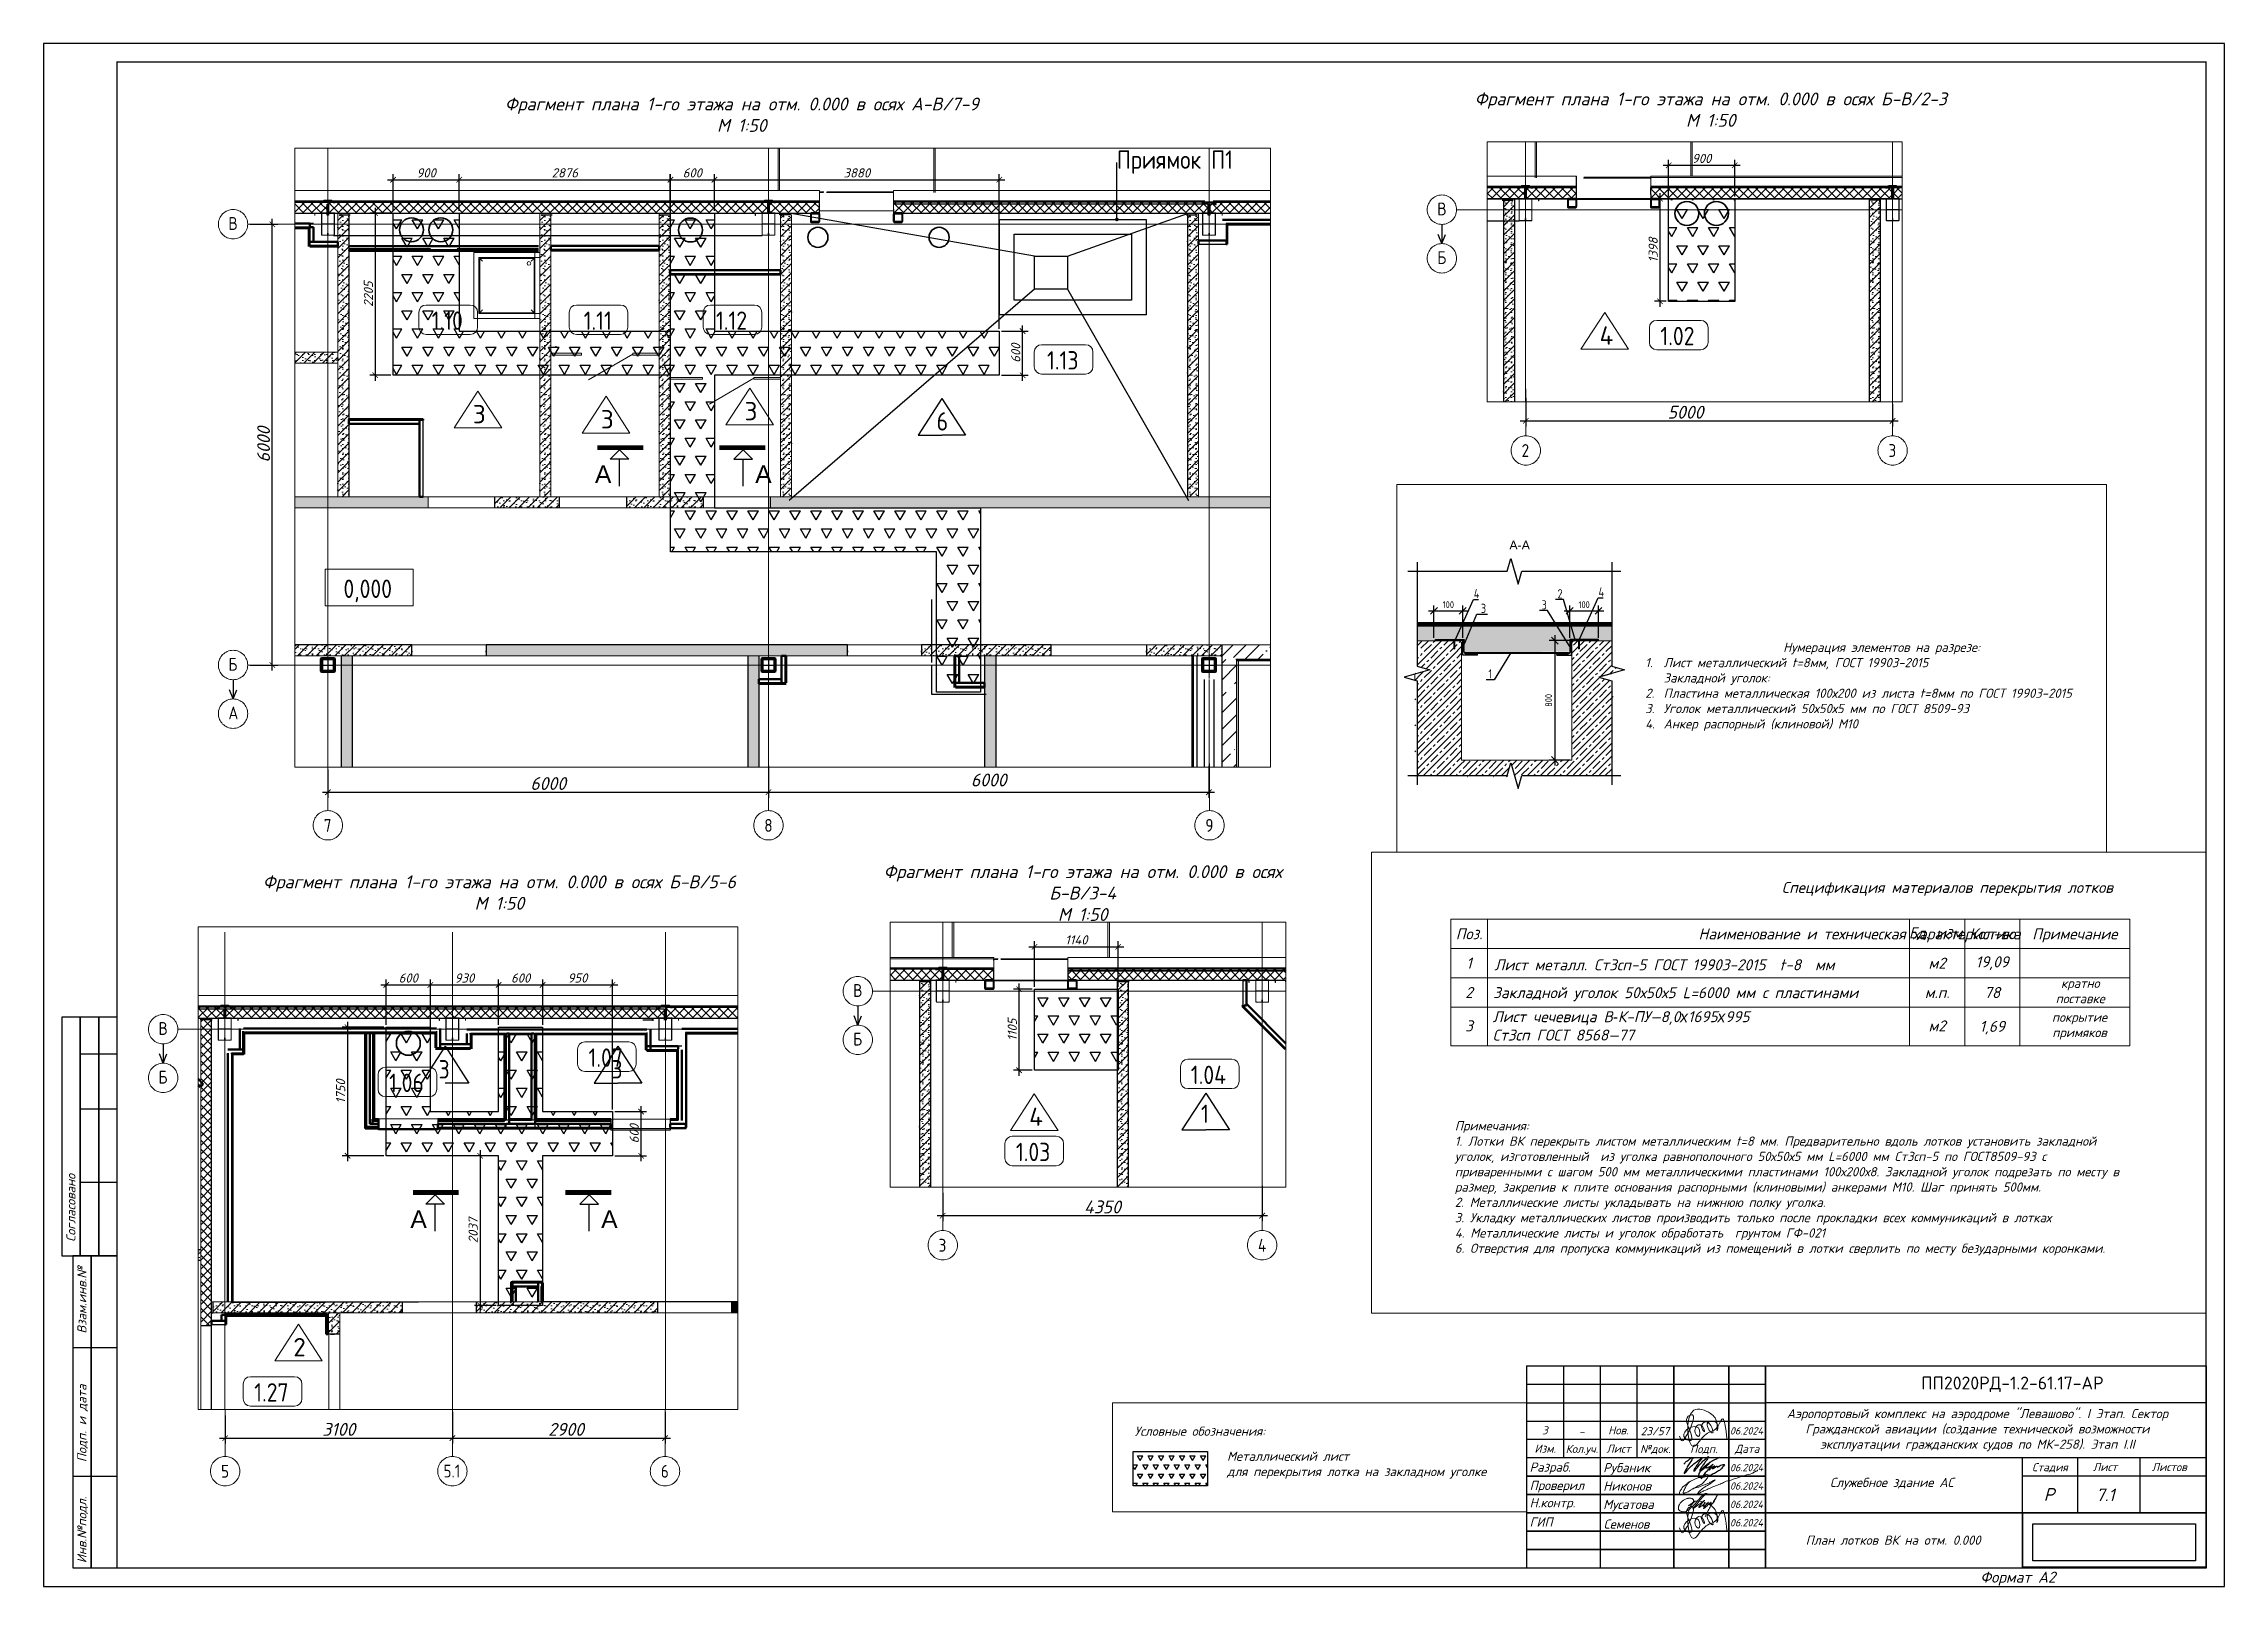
# Paper-space layout '7.1' of a CAD drawing. Header units: millimetres. Extents: x -297 to 297, y 2 to 422.
# The model-space entities are those that its viewports show. They can reach past a viewport. Long polylines and large blocks are cut down to what shows.
import ezdxf
from ezdxf import colors
from ezdxf.entities.mleader import LeaderData, LeaderLine
from ezdxf.enums import TextEntityAlignment as Align
from ezdxf.math import Vec2, Vec3

# ---------------------------------------------------------------- set-up
doc = ezdxf.new("R2018")
doc.units = ezdxf.units.MM
doc.header["$LTSCALE"] = 50
doc.set_wipeout_variables(frame=1)
for name, pattern in [('_ШПТ__20_т__2_5__Линия сетки', [25, 20, -2.5, 0, -2.5]), ('_ШТР__3__2__Невидимые', [5, 3, -2]), ('CENTER', [50.8, 31.75, -6.35, 6.35, -6.35]), ('GOST2.303 5', [24, 20, -1.5, 1, -1.5]), ('невидимаяX2', [19.05, 12.7, -6.35])]:
    doc.linetypes.add(name, pattern=pattern)
doc.layers.get('Defpoints').update_dxf_attribs({"color": 4})
for name, color, linetype in [('_0_ РЕЗУЛЬТАТЫ РАСЧЕТА СПЕЦИФИКАЦИЙ', 7, 'Continuous'), ('_1-1_ Внутренние стены', 7, 'Continuous'), ('A-FLOR-SIGN', 14, 'Continuous'), ('RAZMER', 1, 'Continuous'), ('расположение плит', 7, 'Continuous'), ('Слой2', 7, 'Continuous'), ('фундаменты кж', 7, 'Continuous')]:
    doc.layers.add(name, color=color, linetype=linetype)
for name, color, linetype, lineweight in [('___отверстия_пол', 84, 'Continuous', 35), ('A-Wall', 113, 'Continuous', 50), ('G-ANNO-TTLB', 7, 'Continuous', 30), ('VRV-daikin', 150, 'Continuous', 40), ('Аннотация', 7, 'Continuous', 20), ('Высотные отметки', 7, 'Continuous', 9), ('Марки помещений', 7, 'Continuous', 20), ('Обобщенные модели', 7, 'Continuous', 18), ('ОСИ', 251, 'CENTER', 18), ('Перекрытия', 7, 'Continuous', 18), ('Размерные', 45, 'Continuous', 15), ('Размеры', 7, 'Continuous', 9), ('Средние', 142, 'Continuous', 30), ('Стены', 7, 'Continuous', 18), ('Стены разрез', 7, 'Continuous', 30), ('Стены штриховка', 7, 'Continuous', 30), ('текстотпл', 7, 'Continuous', 25), ('Типовые аннотации', 7, 'Continuous', 18)]:
    doc.layers.add(name, color=color, linetype=linetype, lineweight=lineweight)
doc.layers.add('Вспомогательные', color=6, linetype='Continuous', plot=False)
for name, color, linetype, lineweight, true_color in [('Линии', 7, 'Continuous', 9, 0x00a600), ('Несущие колонны', 7, 'Continuous', 18, 0x800040), ('ПОДПИСИ', 7, 'Continuous', 18, 0x5236c4), ('Сантехнические приборы', 7, 'Continuous', 18, 0x0080c0)]:
    doc.layers.add(name, color=color, linetype=linetype, lineweight=lineweight, true_color=true_color)
doc.styles.add('GOST 2.304 type A', font='isocpeur.ttf')
doc.styles.add('GOST Common', font='GOST_Common.ttf', dxfattribs={"width": 0.9, "height": 350})
doc.styles.add('GOST Common_1', font='GOST_Common.ttf', dxfattribs={"width": 0.9, "height": 250})
doc.styles.add('M_200', font='arial.ttf')
doc.styles.add('PDF ISOCPEUR Italic', font='isocpeui.ttf')
doc.styles.add('SPDS', font='isocpeui.ttf')
doc.styles.add('TIMES', font='times.ttf')
doc.styles.add('ГОСТ 2.304', font='CS_Gost2304.shx')
doc.styles.add('М2.5', font='isocpeui.ttf', dxfattribs={"height": 2.5})
doc.styles.add('М3', font='isocpeui.ttf', dxfattribs={"height": 3})
doc.styles.add('стиль1', font='isocpeur.ttf')
doc.linetypes.add('линия разрыва 3', pattern='A,0,[2,РЎРЎРў СЃРѕ СЃС‚РѕР»РѕРІРѕР№ PDF 10.10.20231.Shx,S=1.984127,R=0,X=0,Y=0],-250,0', length=250)
doc.dimstyles.new('м 50', dxfattribs={"dimscale": 50, "dimtxt": 2, "dimasz": 1.5, "dimexe": 1.5, "dimexo": 0.625, "dimtad": 1, "dimdec": 0, "dimtxsty": 'SPDS', "dimblk": 'ARCHTICK', "dimcen": 2.5, "dimdle": 1.5, "dimclrd": 256, "dimclre": 256, "dimclrt": 256, "dimadec": 0, "dimazin": 0, "dimtfac": 1, "dimtdec": 0, "dimtmove": 1, "dimatfit": 3, "dimldrblk": 'OPEN30', "dimfxl": 1, "dimarcsym": 0})
doc.dimstyles.new('м1', dxfattribs={"dimtxt": 2, "dimasz": 1.5, "dimexe": 1.5, "dimexo": 0.625, "dimtad": 1, "dimdec": 0, "dimtxsty": 'SPDS', "dimblk": 'ARCHTICK', "dimcen": 2.5, "dimdle": 1.5, "dimclrd": 256, "dimclre": 256, "dimclrt": 256, "dimadec": 0, "dimazin": 0, "dimtfac": 1, "dimtdec": 0, "dimtmove": 1, "dimatfit": 3, "dimldrblk": 'OPEN30', "dimfxl": 1, "dimarcsym": 0})
doc.dimstyles.new('СГЕНЕРИР_СТИЛЬ__21', dxfattribs={"dimtxt": 0.18, "dimasz": 18.24, "dimexe": 0.18, "dimexo": 0.0625, "dimgap": 0.09, "dimtad": 0, "dimtih": 1, "dimtoh": 1, "dimdec": 4, "dimzin": 0, "dimdsep": 46, "dimtxsty": 'стиль1', "dimcen": 0.09, "dimadec": 0, "dimazin": 0, "dimtfac": 1, "dimtdec": 4, "dimtmove": 0, "dimatfit": 3, "dimldrblk": 'ARROWHEAD_3', "dimfxl": 1, "dimtolj": 1, "dimtzin": 0, "dimarcsym": 0})
doc.dimstyles.new('СПДС', dxfattribs={"dimscale": 100, "dimtxt": 2.5, "dimasz": 2.5, "dimexe": 2, "dimexo": 0.625, "dimgap": 1, "dimtad": 1, "dimdec": 0, "dimtxsty": 'ГОСТ 2.304', "dimblk": 'OBLIQUE', "dimblk1": 'OBLIQUE', "dimblk2": 'OBLIQUE', "dimcen": 2.5, "dimdle": 2, "dimadec": 0, "dimazin": 2, "dimtfac": 0.75, "dimtdec": 4, "dimtmove": 1, "dimatfit": 3, "dimfxl": 1, "dimtfill": 1, "dimtolj": 1, "dimarcsym": 1})
picture_1 = doc.add_image_def('image1.jpg', size_in_pixel=(232, 53))
pattern_1 = [(45, (0, 25), (-106.066, 106.066), [])]
pattern_2 = [(45, (0, 25), (-60.10408, 60.10408), []), (135, (0, 25), (-60.10408, -60.10408), [])]
pattern_3 = [(45, (0, 0), (-106.066, 106.066), [])]

psp = doc.layouts.new('7.1')

# ---------------------------------------------------------------- texts
at = {"layer": 'G-ANNO-TTLB', "lineweight": 9, "char_height": 2, "width": 8.9789, "attachment_point": 1, "style": 'PDF ISOCPEUR Italic'}
for insert in [(162.23, 45.08), (162.23, 35.08), (162.23, 30.08), (162.23, 25.08), (162.23, 20.08)]:
    psp.add_mtext('06.2024', dxfattribs=dict(at, insert=insert))
at = {"layer": 'Аннотация', "style": 'PDF ISOCPEUR Italic'}
for s, p in [('Разраб.', (107.66, 32.96)), ('Проверил', (107.66, 27.97)), ('Н.контр.', (107.66, 23.26)), ('ГИП', (107.66, 18.02))]:
    psp.add_text(s, height=2.5, dxfattribs=at).set_placement(p)
at = {"layer": 'Аннотация', "char_height": 2.5, "attachment_point": 1, "style": 'PDF ISOCPEUR Italic'}
for s, insert, width in [('Рубаник', (127.71, 35.31), 13.3882), ('Никонов', (127.71, 30.31), 13.3882), ('Мусатова', (127.71, 25.31), 13.3882), ('Семенов', (127.83, 19.95), 11.5443)]:
    psp.add_mtext(s, dxfattribs=dict(at, insert=insert, width=width))
at = {"layer": 'ОСИ', "char_height": 3.5, "width": 2.7418, "attachment_point": 1, "style": 'GOST Common'}
for s, insert in [('В', (-246.77, 374.53)), ('В', (82.51, 378.49)), ('Б', (82.51, 365.25)), ('2', (105.48, 312.72)), ('3', (205.4, 312.72)), ('Б', (-246.77, 254.53)), ('А', (-246.77, 241.29)), ('\\fGOST Common|b0|i0|c204|p34|;\\W.9;7', (-220.8, 210.66)), ('8', (-100.8, 210.66)), ('9', (19.34, 210.66)), ('В', (-76.6, 165.72)), ('В', (-265.82, 155.37)), ('Б', (-76.6, 152.49)), ('Б', (-265.82, 142.13)), ('3', (-53.33, 96.36)), ('4', (33.67, 96.36)), ('5', (-248.78, 34.83)), ('5.1', (-188.18, 34.89)), ('6', (-128.98, 34.83))]:
    psp.add_mtext(s, dxfattribs=dict(at, insert=insert))
at = {"layer": 'Слой2', "linetype": 'Continuous', "style": 'PDF ISOCPEUR Italic'}
psp.add_text('Р', height=3.5, dxfattribs=at).set_placement((247.68, 25.01))
at = {"layer": 'Слой2', "color": 0, "attachment_point": 5, "style": 'PDF ISOCPEUR Italic'}
for s, insert, char_height, width in [('Фрагмент плана 1-го этажа на отм. 0.000 в осях А-В/7-9\\PМ 1:50', (-106.94, 402.39), 3.5, 211.5401), ('Фрагмент плана 1-го этажа на отм. 0.000 в осях Б-В/2-3\\PМ 1:50', (156.99, 403.78), 3.5, 211.5401), ('Фрагмент плана 1-го этажа на отм. 0.000 в осях Б-В/3-4\\PМ 1:50', (-14.08, 190.49), 3.5, 110.6494), ('Фрагмент плана 1-го этажа на отм. 0.000 в осях Б-В/5-6\\PМ 1:50', (-172.97, 190.63), 3.5, 211.5401), ('Аэропортовый комплекс на аэродроме "Левашово". I Этап. Сектор Гражданской авиации (создание технической возможности эксплуатации гражданских судов по МК-258). Этап I.II', (229.63, 44.28), 2.5, 114.4852), ('Служебное здание АС', (206.33, 29.7), 2.5, 63.4514), ('План лотков ВК на отм. 0.000', (206.68, 14.32), 2.5, 69.9999)]:
    psp.add_mtext(s, dxfattribs=dict(at, insert=insert, char_height=char_height, width=width))
at = {"layer": 'Слой2', "insert": (231.9, 56.75), "char_height": 3.5, "width": 119.9998, "attachment_point": 5, "style": 'PDF ISOCPEUR Italic'}
psp.add_mtext('{\\fTimes New Roman|b1|i0|c204|p18;           \\fISOCPEUR|b1|i0|c204|p34;ПП2020РД-1.2-61.17-АР}', dxfattribs=at)
at = {"layer": 'Слой2', "linetype": 'Continuous', "attachment_point": 5, "style": 'PDF ISOCPEUR Italic'}
for s, insert, char_height in [('3', (111.83, 44.23), 2.2), ('-', (121.83, 43.88), 2.2), ('Нов.', (131.83, 44.23), 2.2), ('23/57', (141.83, 43.99), 2.2), ('Изм.', (111.9, 39.24), 2.2), ('Кол.уч.', (121.9, 38.88), 2.2), ('Лист', (131.9, 39.24), 2.2), ('{№док.}', (141.9, 38.99), 2.2), ('{ Подп.}', (154.4, 38.99), 2.2), ('{Дата}', (166.9, 38.96), 2.2), ('{Стадия}', (249.4, 34.01), 2.2), ('{Лист}', (264.4, 34.24), 2.2), ('{Листов}', (281.9, 34.24), 2.2), ('7.1', (264.48, 26.66), 3.4)]:
    psp.add_mtext(s, dxfattribs=dict(at, insert=insert, char_height=char_height))
at = {"layer": 'текстотпл', "color": 7, "insert": (215.08, 166.01), "char_height": 3, "width": 369.7203, "attachment_point": 4, "style": 'TIMES'}
psp.add_mtext('\\pxqj;{\\fTimes New Roman|b0|i0|c204|p18;\\C256;^I\\H0.83325x;\\P\\pq*;\\H0.99999x; \\H0.99998x;             ^I\\H0.99993x;           \\H0.99987x;\\P\\pi0.0077767,sm1,qj;\\H1.0003x;      \\H0.99991x;\\P\\pi4,s*;^I}', dxfattribs=at)

msp = doc.modelspace()

# ---------------------------------------------------------------- texts
at = {"color": 7, "style": 'ГОСТ 2.304'}
for s, p in [('4', (2705881.4, -654634)), ('2', (2708162.5, -654639.3)), ('3', (2706073, -655035.8)), ('3', (2707726.8, -654939.7)), ('1', (2706280.6, -656821.4))]:
    msp.add_text(s, height=250, dxfattribs=at).set_placement(p)
at = {"color": 7, "linetype": 'Continuous', "lineweight": 0, "style": 'PDF ISOCPEUR Italic'}
for s, insert, char_height, width, attachment_point in [('\\A1;\\pxi-3,l3,ql,t3;Условные обозначения:', (2732333.5, -650784.8), 250, 13376.775, 4), ('\\A1;\\pxi-3,l3,ql,t3;Металлический лист\\Pдля перекрытия лотка на закладном уголке', (2734850.7, -651710.2), 250, 13376.775, 4), ('\\A1;\\pxqc;Нумерация элементов на разрезе:\\P\\pi-2,l3,ql,t3;1.^IЛист металлический t=8мм, ГОСТ 19903-2015\\P\\pi0,tz;Закладной уголок:\\P\\pi-2,t3;2.^IПластина металлическая 100х200 из листа t=8мм по ГОСТ 19903-2015\\P3.^IУголок металлический 50х50х5 мм по ГОСТ 8509-93\\P4.^IАнкер распорный (клиновой) М10', (2710299.9, -657047.3), 250, 13376.775, 4), ('\\A1;\\pxql; Лист металл. Ст3сп-5 ГОСТ 19903-2015  t-8  мм ', (2695000.9, -680453.4), 300, 11262.926, 4), ('\\A1;\\pxql;Закладной уголок 50х50х5 L=6000 мм с пластинами', (2695156.5, -681253.4), 300, 11188.685, 4), ('\\A1;\\pxql;Лист чечевица В{\\fArial|b0|i1|c204|p34;-}К-ПУ—8,0{\\fArial|b0|i1|c204|p34;х}1695{\\fArial|b0|i1|c204|p34;х}995 \\PСт3сп ГОСТ 8568—77', (2695143.9, -682116.2), 300, 11470.673, 4), ('\\A1;\\pxql;Примечания:\\P1. Лотки ВК перекрыть листом металлическим t=8 мм. Предварительно вдоль лотков установить закладной уголок, изготовленный  из уголка равнополочного 50х50х5 мм L=6000 мм Ст3сп-5 по ГОСТ8509-93 с приваренными с шагом 500 мм металлическими пластинами 100х200х8. Закладной уголок подрезать по месту в размер, закрепив к плите основания распорными (клиновыми) анкерами М10. Шаг принять 500мм. \\P2. Металлические листы укладывать на нижнюю полку уголка.\\P3. Укладку металлических листов производить только после прокладки всех коммуникаций в лотках\\P4. Металлические листы и уголок обработать  грунтом ГФ-021\\P6. Отверстия для пропуска коммуникаций из помещений в лотки сверлить по месту безударными коронками.', (2694113.4, -688363.8), 250, 18500, 7)]:
    msp.add_mtext(s, dxfattribs=dict(at, insert=insert, char_height=char_height, width=width, attachment_point=attachment_point))
at = {"color": 7, "linetype": 'Continuous', "lineweight": 0, "char_height": 300, "style": 'PDF ISOCPEUR Italic'}
for s, insert, attachment_point in [('\\A1;\\pxqc;Спецификация материалов перекрытия лотков', (2703019.7, -678386.9), 4), ('\\A1;\\pxqc;Поз.', (2694500.9, -679608.5), 5), ('\\A1;\\pxqc;Наименование и техническая характеристика', (2700750.9, -679653.4), 4), ('\\A1;\\pxqc;Ед. изм.', (2707250.9, -679608.5), 5), ('\\A1;\\pxqc;Кол-во', (2708750.9, -679608.5), 5), ('\\A1;\\pxqc;Примечание', (2711000.9, -679653.4), 5), ('\\A1;\\pxqc;1', (2694500.9, -680408.5), 5), ('\\A1;\\pxqc;м2', (2707250.9, -680408.5), 5), ('\\A1;\\pxqc;2', (2694500.9, -681208.5), 5), ('\\A1;м.п.', (2707250.9, -681208.5), 5), ('\\A1;\\pxqc;3', (2694500.9, -682116.7), 5), ('\\A1;м2', (2707250.9, -682116.7), 5)]:
    msp.add_mtext(s, dxfattribs=dict(at, insert=insert, attachment_point=attachment_point))
at = {"layer": '_0_ РЕЗУЛЬТАТЫ РАСЧЕТА СПЕЦИФИКАЦИЙ', "color": 7, "linetype": 'Continuous', "lineweight": 0, "attachment_point": 5, "style": 'PDF ISOCPEUR Italic'}
for s, insert, char_height, width in [('\\A1;\\pxqc;19,09', (2708750.9, -680408.5), 300, 950.137), ('\\A1;\\pxqc;покрытие \\Pпримяков', (2711128.7, -682122.7), 250, 1446.32)]:
    msp.add_mtext(s, dxfattribs=dict(at, insert=insert, char_height=char_height, width=width))
for s, insert, char_height in [('\\A1;\\pxqc;кратно \\Pпоставке', (2711148.4, -681165.3), 250), ('\\A1;\\pxqc;78', (2708750.9, -681208.5), 300), ('\\A1;\\pxqc;1,69', (2708750.9, -682165.1), 300)]:
    msp.add_mtext(s, dxfattribs=dict(at, insert=insert, char_height=char_height))
at = {"layer": 'A-FLOR-SIGN', "color": 14, "style": 'M_200'}
msp.add_text('А-А', height=240, dxfattribs=at).set_placement((2707129.1, -653188.4), align=Align.MIDDLE_CENTER)

# ---------------------------------------------------------------- blocks, each defined once
blk = doc.blocks.new('LOGO')
blk.add_lwpolyline([(-2.71, 54.67), (50.33, 54.67), (50.33, 38.87), (-2.71, 38.87)], close=True)
blk = doc.blocks.new('*U395')
for points in [[(0, 0), (594, 0), (594, 420), (0, 420)], [(5, 90), (10, 90), (10, 155), (5, 155)], [(10, 90), (15, 90), (15, 155), (10, 155)], [(15, 90), (20, 90), (20, 155), (15, 155)], [(8, 5), (13, 5), (13, 90), (8, 90)], [(13, 5), (20, 5), (20, 90), (13, 90)]]:
    blk.add_lwpolyline(points, close=True)
at = {"const_width": 0.35}
for points in [[(20, 5), (589, 5), (589, 415), (20, 415)], [(404, 60), (589, 60), (589, 5), (404, 5)]]:
    blk.add_lwpolyline(points, close=True, dxfattribs=at)
for points in [[(10, 145), (20, 145)], [(10, 130), (20, 130)], [(10, 110), (20, 110)], [(8, 65), (20, 65)], [(404, 55), (469, 55)], [(404, 50), (469, 50)], [(404, 45), (469, 45)], [(8, 30), (20, 30)], [(404, 30), (469, 30)], [(589, 30), (539, 30)], [(404, 25), (469, 25)], [(404, 20), (469, 20)], [(404, 15), (469, 15)], [(404, 10), (469, 10)]]:
    blk.add_lwpolyline(points)
for points in [[(414, 35), (414, 60)], [(424, 5), (424, 60)], [(434, 35), (434, 60)], [(444, 5), (444, 60)], [(459, 60), (459, 5)], [(469, 60), (469, 5)], [(589, 50), (469, 50)], [(404, 40), (469, 40)], [(404, 35), (469, 35)], [(469, 35), (589, 35)], [(539, 35), (539, 5)], [(554, 35), (554, 20)], [(571, 20), (571, 35)], [(589, 20), (469, 20)]]:
    blk.add_lwpolyline(points, dxfattribs=at)
at = {"xscale": 0.9410110900479101, "yscale": 0.9410110900479101, "zscale": 0.9410110900479101}
blk.add_blockref('LOGO', (541.66, -31.38), dxfattribs=at)
at = {"style": 'М2.5'}
for s, p in [('Согласовано', (8.68, 93.8)), ('Взам.инв.№', (11.68, 68.8)), ('Подп. и дата', (11.68, 33.8)), ('Инв.№подл.', (11.68, 6.31))]:
    blk.add_text(s, height=2.5, rotation=90, dxfattribs=at).set_placement(p)
for tag, height, p in [('ГРАФА_ЗАКАЗЧИК', 2.5, (474.05, 55)), ('ГРАФА_10Ф3-1', 2.5, (405, 32.5)), ('ГРАФА_13Ф3-1', 2.5, (460, 32.5)), ('ГРАФА_10Ф3-2', 2.5, (405, 27.5)), ('ГРАФА_10Ф3-3', 2.5, (405, 22.5)), ('ГРАФА_13Ф3-2', 2.5, (460, 27.5)), ('ГРАФА_13Ф3-3', 2.5, (460, 22.5)), ('ГРАФА_10Ф3-4', 2.5, (405, 17.5)), ('ГРАФА_13Ф3-4', 2.5, (460, 17.5)), ('ГРАФА_10Ф3-5', 2.5, (405, 12.5)), ('ГРАФА_13Ф3-5', 2.5, (460, 12.5)), ('ГРАФА_10Ф3-6', 2.5, (405, 7.5)), ('ГРАФА_13Ф3-6', 2.5, (460, 7.5)), ('ФОРМАТ', 3, (527.51, 2.5)), ('СВОЙСТВА_2', 3, (549.57, 2.5))]:
    blk.add_attdef(tag, text='', height=height, dxfattribs=at).set_placement(p, align=Align.MIDDLE_LEFT)
at = {"style": 'М3'}
for tag, p in [('ГРАФА_1Ф3', (529, 55)), ('ГРАФА_6Ф3', (546.5, 25)), ('ГРАФА_7Ф3', (562.5, 25)), ('ГРАФА_8Ф3', (580, 25))]:
    blk.add_attdef(tag, text='', height=3, dxfattribs=at).set_placement(p, align=Align.MIDDLE_CENTER)
at = {"lineweight": 30, "flags": 104}
for tag, height, p in [('ГРАФА_2Ф3', 2.4, (529, 42.5)), ('ГРАФА_3Ф3', 2.5, (504, 27.5)), ('ГРАФА_4Ф3', 2.5, (504, 12.5))]:
    blk.add_attdef(tag, text='', height=height, dxfattribs=at).set_placement(p, align=Align.MIDDLE_CENTER)
blk = doc.blocks.new('Подпись - Никонов_dwg-3270636-План 1 этажа на отм_ _0_000')
at = {"color": 5, "lineweight": 9, "true_color": 0x0000ff}
for points, knots in [([(3665.5, 1236.6), (3666.5, 1237.1), (3668.2, 1238.1), (3670.7, 1239.2), (3672.1, 1240.9), (3673.3, 1242.2), (3673.7, 1243.2), (3673.6, 1244.1), (3672.8, 1244.1), (3672, 1243.8), (3670.9, 1243.4), (3669.4, 1242.8), (3667.7, 1242.1), (3665.8, 1241.1), (3663.8, 1240.5), (3662.3, 1238.7), (3660.5, 1238), (3659.7, 1236.2), (3658.9, 1235.2), (3658.7, 1233), (3661.5, 1234.5), (3663.6, 1235.2), (3665.7, 1237), (3668.1, 1237.4), (3670.1, 1238), (3671.6, 1238.8), (3673.4, 1239.3), (3674.8, 1240.1), (3678.5, 1242.1), (3675.9, 1240.3), (3675.1, 1239.5), (3674.2, 1239.1), (3673.2, 1238.4), (3671.6, 1237.5), (3670.3, 1236.4), (3669.2, 1235.5), (3668.7, 1234.8), (3667.9, 1233.9), (3669.3, 1234.5), (3670.2, 1235.1), (3672.1, 1235.9), (3674.5, 1237), (3677.1, 1238.2), (3679.9, 1239), (3682.4, 1240.5), (3685.2, 1241.2), (3688.6, 1242.2), (3692.2, 1243.8), (3695.8, 1244.2), (3697.7, 1245.4), (3698.6, 1245.8), (3699.3, 1246), (3699.2, 1246.4), (3699.2, 1246.5)], [0, 0, 0, 0, 3.378818, 5.715922, 8.219361, 9.899721, 10.976556, 11.451856, 12.139284, 12.804214, 13.911598, 15.723529, 17.789374, 19.345922, 22.172631, 23.901681, 26.066298, 27.733912, 29.312205, 30.352176, 32.99265, 34.962632, 38.022379, 40.726019, 42.282123, 44.222072, 45.778162, 47.594383, 50.346055, 52.300104, 53.284202, 54.011029, 55.266878, 57.065791, 59.294374, 60.398001, 61.356333, 62.02213, 62.983928, 63.988976, 66.073504, 68.81322, 71.967541, 74.789114, 77.472638, 80.63425, 83.226851, 88.281354, 92.11797, 94.014352, 94.776009, 95.380685, 95.760607, 95.760607, 95.760607, 95.760607]), ([(3661.9, 1234.6), (3661.7, 1234.6), (3661.4, 1234.5), (3660.7, 1234.5), (3660.9, 1235.6), (3661.5, 1236.3), (3662, 1237.6), (3662.7, 1238.8), (3663.7, 1240.1), (3664.6, 1240.6), (3665.1, 1240.9)], [0, 0, 0, 0, 0.500239, 1.056482, 1.749661, 2.987208, 4.049601, 5.885059, 7.06866, 8.861453, 8.861453, 8.861453, 8.861453])]:
    blk.add_open_spline(points, degree=3, knots=knots, dxfattribs=at)
blk = doc.blocks.new('Подпись - Мусатова_dwg_A$C3E2D4B51-3270641-План 1 этажа на отм_ _0_000')
at = {"layer": 'VRV-daikin', "color": 166, "lineweight": 9, "true_color": 0x001f7f}
for points, knots in [([(-910, -913), (-903, -909), (-892, -901), (-877, -889), (-862, -878), (-846, -866), (-830, -854), (-815, -839), (-805, -826), (-798, -814), (-796, -802), (-798, -791), (-806, -777), (-822, -765), (-844, -753), (-872, -749), (-898, -750), (-926, -755), (-955, -764), (-983, -776), (-1009, -790), (-1034, -809), (-1059, -832), (-1084, -863), (-1101, -895), (-1113, -930), (-1116, -956), (-1113, -979), (-1109, -997), (-1095, -1011), (-1074, -1021), (-1050, -1029), (-1025, -1034), (-999, -1035), (-964, -1030), (-921, -1004), (-872, -970), (-827, -930), (-784, -889), (-751, -851), (-724, -817), (-705, -792), (-682, -764), (-660, -737), (-633, -710), (-608, -687), (-583, -666), (-552, -651), (-530, -653), (-516, -654)], [0, 0, 0, 0, 22.988989, 39.352759, 57.55937, 78.255598, 100.558758, 119.730927, 139.404937, 151.386168, 160.524969, 173.286484, 186.584875, 205.28706, 233.617861, 261.564606, 287.496969, 311.225358, 347.968397, 378.326637, 402.83633, 436.168739, 472.839079, 503.256611, 556.294005, 579.666438, 614.380384, 633.167239, 649.133275, 667.137721, 692.181705, 717.808892, 743.725371, 767.592525, 796.284284, 848.110235, 915.848767, 975.341971, 1029.346777, 1093.328347, 1125.812724, 1159.728693, 1188.646174, 1232.311944, 1266.688021, 1300.307574, 1336.664934, 1362.025707, 1402.496279, 1402.496279, 1402.496279, 1402.496279]), ([(-560, -677), (-575, -692), (-600, -717), (-638, -761), (-672, -798), (-704, -847), (-736, -883), (-769, -918), (-789, -942), (-803, -958), (-809, -966), (-812, -971), (-811, -974), (-801, -969), (-786, -958), (-760, -936), (-731, -911), (-701, -888), (-665, -866), (-632, -842), (-602, -822), (-582, -805), (-572, -797), (-568, -793)], [0, 0, 0, 0, 61.944553, 107.52722, 175.465943, 212.068957, 281.07477, 320.224069, 356.529508, 373.823762, 384.157633, 387.747552, 388.574933, 393.221277, 410.837761, 455.996898, 487.470176, 528.675759, 567.208139, 613.651945, 653.207207, 674.764197, 692.165812, 692.165812, 692.165812, 692.165812]), ([(-568, -793), (-572, -796), (-580, -804), (-598, -817), (-617, -842), (-639, -869), (-659, -893), (-674, -909), (-683, -921), (-689, -929), (-692, -935), (-693, -941), (-689, -944), (-681, -944), (-664, -932), (-636, -915), (-605, -891), (-580, -871), (-565, -856), (-561, -850), (-557, -844), (-557, -841)], [0, 0, 0, 0, 16.134747, 33.266463, 66.960912, 110.000915, 136.599312, 162.11958, 174.833381, 182.942488, 190.991453, 195.998541, 198.202501, 204.556661, 219.307379, 257.010825, 304.022792, 336.538613, 355.084471, 362.391255, 366.862024, 366.862024, 366.862024, 366.862024]), ([(-557, -841), (-558, -844), (-559, -847), (-561, -851), (-566, -859), (-571, -867), (-579, -877), (-588, -888), (-598, -899), (-603, -908), (-604, -915), (-603, -921), (-587, -916), (-572, -908), (-545, -891), (-515, -868), (-496, -847), (-487, -833)], [370.214221, 370.214221, 370.214221, 370.214221, 371.492925, 375.50702, 386.272478, 396.326249, 407.662491, 424.671307, 439.040432, 450.864321, 456.652253, 460.111133, 471.509974, 489.8363, 522.772287, 558.418764, 606.54163, 606.54163, 606.54163, 606.54163]), ([(-487, -833), (-490, -836), (-497, -843), (-515, -867), (-541, -893), (-566, -923), (-580, -940), (-586, -951), (-588, -956), (-589, -959), (-590, -962), (-589, -967), (-580, -963), (-573, -958), (-548, -938), (-514, -904), (-469, -867), (-445, -843), (-435, -833)], [0, 0, 0, 0, 11.986452, 31.972562, 89.173492, 123.415403, 146.46066, 155.981692, 160.052144, 164.064199, 166.595197, 168.836528, 175.563815, 185.362187, 199.585154, 268.942359, 332.231107, 372.1212, 372.1212, 372.1212, 372.1212]), ([(-304, -682), (-371, -804), (-394, -843), (-434, -903), (-473, -972), (-507, -1033), (-535, -1088), (-550, -1120), (-557, -1137)], [581.391717, 581.391717, 581.391717, 581.391717, 635.622981, 715.679271, 797.974483, 873.292732, 926.879596, 981.063222, 981.063222, 981.063222, 981.063222]), ([(-435, -833), (-435, -833), (-435, -833), (-435, -833), (-435, -832), (-435, -832), (-435, -832), (-435, -832), (-435, -832), (-435, -832), (-435, -832), (-435, -832), (-436, -832), (-436, -832), (-436, -833), (-436, -833), (-437, -833), (-437, -834), (-438, -834), (-439, -835), (-439, -836), (-440, -837), (-442, -838), (-443, -840), (-445, -843), (-450, -848), (-458, -857), (-467, -868), (-474, -876), (-478, -881), (-480, -885), (-481, -887), (-482, -889), (-482, -890), (-482, -891), (-483, -891), (-483, -892), (-483, -892), (-483, -892), (-483, -892), (-483, -893), (-483, -893), (-482, -893), (-482, -893), (-482, -893), (-482, -893), (-482, -893), (-482, -893), (-481, -893), (-481, -893), (-480, -893), (-480, -893), (-479, -892), (-479, -892), (-477, -892), (-476, -891), (-473, -889), (-469, -887), (-464, -885), (-458, -882), (-452, -878), (-446, -874), (-443, -871), (-441, -868), (-439, -866), (-438, -864), (-436, -862), (-435, -861), (-434, -860), (-433, -859), (-432, -858), (-431, -856), (-431, -855), (-430, -854), (-430, -854), (-430, -854), (-429, -853), (-429, -853), (-429, -853), (-429, -852), (-429, -852), (-429, -852), (-429, -852), (-429, -852), (-429, -851), (-429, -851), (-429, -851), (-429, -851), (-429, -851), (-429, -851), (-430, -851), (-430, -852), (-430, -852), (-431, -852), (-431, -853), (-432, -853), (-432, -854), (-433, -854), (-435, -856), (-437, -857), (-438, -859), (-440, -861), (-441, -863), (-443, -865), (-445, -869), (-447, -872), (-448, -875), (-448, -876), (-448, -878), (-448, -878), (-448, -879), (-448, -879), (-448, -880), (-448, -880), (-448, -880), (-448, -880), (-448, -881), (-448, -881), (-448, -881), (-448, -881), (-447, -881), (-447, -881), (-446, -881), (-446, -881), (-445, -881), (-444, -881), (-443, -881), (-442, -881), (-441, -880), (-438, -880), (-435, -879), (-431, -877), (-426, -875), (-420, -872), (-411, -868), (-402, -861), (-390, -849), (-380, -835), (-371, -821), (-363, -806), (-353, -788), (-343, -766), (-332, -744), (-324, -726), (-317, -714), (-314, -707), (-312, -702), (-310, -698), (-309, -695), (-308, -692), (-307, -690), (-306, -688), (-306, -687), (-306, -686), (-305, -686), (-305, -685), (-305, -685), (-305, -685), (-305, -684), (-305, -684), (-305, -684), (-305, -684), (-305, -684), (-305, -684), (-304, -683), (-304, -683), (-304, -682), (-304, -682), (-304, -682)], [0, 0, 0, 0, 0.001693, 0.002539, 0.003386, 0.004023, 0.004661, 0.005343, 0.005858, 0.006501, 0.007145, 0.008175, 0.009204, 0.010234, 0.011264, 0.012294, 0.013323, 0.01626, 0.019196, 0.022132, 0.025068, 0.03007, 0.035072, 0.045076, 0.05508, 0.065084, 0.118502, 0.171919, 0.206066, 0.223139, 0.240213, 0.244085, 0.247957, 0.255702, 0.25752, 0.258429, 0.259338, 0.260247, 0.261156, 0.262065, 0.262747, 0.263504, 0.264034, 0.264563, 0.265093, 0.265623, 0.266153, 0.267212, 0.268272, 0.269331, 0.27145, 0.273569, 0.275688, 0.277807, 0.279926, 0.28847, 0.297014, 0.314102, 0.33119, 0.348277, 0.382453, 0.39954, 0.416628, 0.425507, 0.434386, 0.443265, 0.452144, 0.4552, 0.458255, 0.464367, 0.470479, 0.476591, 0.480652, 0.482682, 0.484713, 0.486743, 0.487758, 0.488774, 0.489789, 0.490804, 0.491819, 0.492581, 0.493145, 0.493766, 0.494386, 0.495007, 0.495628, 0.496249, 0.49687, 0.49749, 0.498422, 0.499042, 0.500284, 0.502767, 0.50525, 0.507734, 0.510217, 0.5127, 0.520831, 0.528961, 0.537092, 0.545222, 0.552525, 0.559828, 0.574434, 0.588911, 0.596149, 0.603387, 0.605882, 0.608377, 0.610873, 0.61212, 0.613368, 0.614586, 0.615195, 0.615804, 0.616413, 0.617023, 0.617632, 0.618241, 0.619459, 0.620677, 0.621895, 0.623113, 0.626189, 0.629265, 0.63234, 0.635416, 0.641567, 0.647719, 0.660022, 0.672324, 0.690476, 0.708629, 0.744933, 0.785293, 0.825652, 0.906372, 0.949752, 0.993132, 1.073116, 1.1531, 1.233083, 1.313067, 1.348661, 1.366458, 1.384255, 1.402052, 1.41095, 1.419849, 1.428747, 1.437646, 1.439871, 1.442095, 1.44432, 1.445432, 1.446544, 1.447657, 1.448213, 1.448769, 1.449325, 1.449881, 1.450438, 1.450994, 1.452106, 1.453218, 1.455443, 1.456172, 1.456172, 1.456172, 1.456172])]:
    blk.add_open_spline(points, degree=3, knots=knots, dxfattribs=at)
blk = doc.blocks.new('Подпись - Мусатова_dwg-3270640-План 1 этажа на отм_ _0_000')
at = {"xscale": 1.492992002516985, "yscale": 1.492992002516985, "zscale": 1.492992002516985}
blk.add_blockref('Подпись - Мусатова_dwg_A$C3E2D4B51-3270641-План 1 этажа на отм_ _0_000', (4485, 2905), dxfattribs=at)
blk = doc.blocks.new('Подпись - Мусатова-889560-План 1 этажа на отм_ _0_000')
at = {"xscale": 0.008739939637826983, "yscale": 0.008739939637826983, "zscale": 0.008739939637826983}
blk.add_blockref('Подпись - Мусатова_dwg-3270640-План 1 этажа на отм_ _0_000', (-3.35, -16.59), dxfattribs=at)
blk = doc.blocks.new('A$C1BF8445D')
at = {"color": 159, "lineweight": 30, "true_color": 0x22346e}
blk.add_spline([(-4.39, 1.5), (-3.71, 2.21), (-2.96, 2.78), (-2.13, 3.28), (-1.99, 3.29), (-2.21, 2.69), (-3.1, 1.31), (-3.77, 0.15), (-4.27, -0.89), (-4.32, -1.02), (-3.7, -0.45), (-3.03, 0.3), (-1.99, 1.27), (-0.7, 2.34), (0.36, 3.14), (0.56, 3.27), (0.36, 2.88), (-0.43, 1.79), (-1.2, 0.64), (-1.65, -0.14), (-1.67, -0.41), (-1.19, 0.01), (-0.28, 1.13), (0.78, 2.29), (1.66, 3.07), (1.96, 3.35), (2.3, 3.57), (2.18, 3.22), (1.62, 2.37), (0.96, 1.41), (0.37, 0.61), (0.05, 0.09), (-0.03, -0.2), (0, -0.28), (0.31, -0.21), (1.82, 1.19), (2.7, 2.02), (2.04, 1.22), (1.6, 0.74), (1.52, 0.53), (1.69, 0.46), (1.94, 0.51), (2.33, 0.69), (3.01, 1.08), (3.4, 1.41), (1.09, -1.28), (0.5, -2.09), (0.33, -2.44), (0.59, -2.14), (1.65, -0.71), (2.61, 0.17), (2.56, 0), (3.01, 0.38), (3.43, 0.73), (3.77, 0.97), (4.05, 1.1), (3.77, 0.69), (3.44, 0.26), (3.95, 0.56), (4.39, 0.85), (4.68, 1), (4.76, 0.75), (4.88, 0.73), (5.26, 1.01), (5.72, 1.22), (6.35, 1.42), (6.62, 1.41), (6.77, 1.32), (6.59, 1.09), (5.85, 0.28), (5.08, -0.33), (3.93, -1), (2.65, -1.57), (1.33, -1.95), (0.19, -2.1), (-0.27, -2.01), (-0.4, -1.67), (-0.21, -1.1), (0.04, -0.58), (1.07, 0.71), (2.55, 1.89), (3.39, 2.43), (4.07, 2.8), (4.57, 3.01), (5.46, 3.39)], degree=3, dxfattribs=at)
blk = doc.blocks.new('_ARCHTICK')
at = {"color": 0, "linetype": 'ByBlock', "const_width": 0.15}
blk.add_lwpolyline([(-0.5, -0.5), (0.5, 0.5)], dxfattribs=at)
blk = doc.blocks.new('*D727')
at = {"lineweight": -2, "transparency": 16777216}
for p, q in [((-219.67, 224.14), (-219.67, 216.44)), ((-99.67, 224.14), (-99.67, 216.44)), ((-221.17, 217.94), (-98.17, 217.94))]:
    blk.add_line(p, q, dxfattribs=at)
at = {"layer": 'Defpoints', "color": 0, "transparency": 16777216}
for p in [(-219.67, 224.76), (-99.67, 224.76), (-99.67, 217.94)]:
    blk.add_point(p, dxfattribs=at)
at = {"lineweight": -2, "transparency": 16777216, "xscale": 1.5, "yscale": 1.5, "zscale": 1.5, "rotation": 180}
blk.add_blockref('_ARCHTICK', (-219.67, 217.94), dxfattribs=at)
at = {"lineweight": -2, "transparency": 16777216, "xscale": 1.5, "yscale": 1.5, "zscale": 1.5}
blk.add_blockref('_ARCHTICK', (-99.67, 217.94), dxfattribs=at)
at = {"transparency": 16777216, "insert": (-159.67, 220.31), "char_height": 3.5, "attachment_point": 5, "style": 'SPDS'}
blk.add_mtext('6000', dxfattribs=at)
blk = doc.blocks.new('_OPEN30')
at = {"color": 0, "linetype": 'ByBlock'}
for p, q in [((-1, 0.27), (0, 0)), ((0, 0), (-1, -0.27)), ((0, 0), (-1, 0))]:
    blk.add_line(p, q, dxfattribs=at)
blk = doc.blocks.new('*D728')
at = {"lineweight": -2, "transparency": 16777216}
for p, q in [((-99.67, 225.11), (-99.67, 216.44)), ((20.33, 225.11), (20.33, 216.44)), ((-101.17, 217.94), (21.83, 217.94))]:
    blk.add_line(p, q, dxfattribs=at)
at = {"layer": 'Defpoints', "color": 0, "transparency": 16777216}
for p in [(-99.67, 225.73), (20.33, 225.73), (20.33, 217.94)]:
    blk.add_point(p, dxfattribs=at)
at = {"lineweight": -2, "transparency": 16777216, "xscale": 1.5, "yscale": 1.5, "zscale": 1.5, "rotation": 180}
blk.add_blockref('_ARCHTICK', (-99.67, 217.94), dxfattribs=at)
at = {"lineweight": -2, "transparency": 16777216, "xscale": 1.5, "yscale": 1.5, "zscale": 1.5}
blk.add_blockref('_ARCHTICK', (20.33, 217.94), dxfattribs=at)
at = {"transparency": 16777216, "insert": (-39.67, 221.28), "char_height": 3.5, "attachment_point": 5, "style": 'SPDS'}
blk.add_mtext('6000', dxfattribs=at)
blk = doc.blocks.new('*D729')
at = {"lineweight": -2, "transparency": 16777216}
for p, q in [((-240.88, 372.58), (-233.31, 372.58)), ((-234.81, 251.08), (-234.81, 374.08)), ((-240.88, 252.58), (-233.31, 252.58))]:
    blk.add_line(p, q, dxfattribs=at)
at = {"layer": 'Defpoints', "color": 0, "transparency": 16777216}
for p in [(-241.5, 372.58), (-234.81, 372.58), (-241.5, 252.58)]:
    blk.add_point(p, dxfattribs=at)
at = {"lineweight": -2, "transparency": 16777216, "xscale": 1.5, "yscale": 1.5, "zscale": 1.5}
for p, rotation in [((-234.81, 372.58), 90), ((-234.81, 252.58), 270)]:
    blk.add_blockref('_ARCHTICK', p, dxfattribs=dict(at, rotation=rotation))
at = {"transparency": 16777216, "insert": (-237.18, 312.58), "char_height": 3.5, "attachment_point": 5, "rotation": 90, "style": 'SPDS'}
blk.add_mtext('6000', dxfattribs=at)
blk = doc.blocks.new('*D744')
at = {"lineweight": -2, "transparency": 16777216}
for p, q in [((-247.65, 48.3), (-247.65, 40.6)), ((-185.76, 49.27), (-185.76, 40.6)), ((-249.15, 42.1), (-184.26, 42.1))]:
    blk.add_line(p, q, dxfattribs=at)
at = {"layer": 'Defpoints', "color": 0, "transparency": 16777216}
for p in [(-247.65, 48.93), (-185.76, 49.9), (-185.76, 42.1)]:
    blk.add_point(p, dxfattribs=at)
at = {"lineweight": -2, "transparency": 16777216, "xscale": 1.5, "yscale": 1.5, "zscale": 1.5, "rotation": 180}
blk.add_blockref('_ARCHTICK', (-247.65, 42.1), dxfattribs=at)
at = {"lineweight": -2, "transparency": 16777216, "xscale": 1.5, "yscale": 1.5, "zscale": 1.5}
blk.add_blockref('_ARCHTICK', (-185.76, 42.1), dxfattribs=at)
at = {"transparency": 16777216, "insert": (-216.7, 44.48), "char_height": 3.5, "attachment_point": 5, "style": 'SPDS'}
blk.add_mtext('3100', dxfattribs=at)
blk = doc.blocks.new('*D745')
at = {"lineweight": -2, "transparency": 16777216}
for p, q in [((-185.76, 48.3), (-185.76, 40.6)), ((-127.84, 49.27), (-127.84, 40.6)), ((-187.26, 42.1), (-126.34, 42.1))]:
    blk.add_line(p, q, dxfattribs=at)
at = {"layer": 'Defpoints', "color": 0, "transparency": 16777216}
for p in [(-185.76, 48.93), (-127.84, 49.9), (-127.84, 42.1)]:
    blk.add_point(p, dxfattribs=at)
at = {"lineweight": -2, "transparency": 16777216, "xscale": 1.5, "yscale": 1.5, "zscale": 1.5, "rotation": 180}
blk.add_blockref('_ARCHTICK', (-185.76, 42.1), dxfattribs=at)
at = {"lineweight": -2, "transparency": 16777216, "xscale": 1.5, "yscale": 1.5, "zscale": 1.5}
blk.add_blockref('_ARCHTICK', (-127.84, 42.1), dxfattribs=at)
at = {"transparency": 16777216, "insert": (-154.81, 44.48), "char_height": 3.5, "attachment_point": 5, "style": 'SPDS'}
blk.add_mtext('2900', dxfattribs=at)
blk = doc.blocks.new('*D789')
at = {"lineweight": -2, "transparency": 16777216}
for p, q in [((-52.19, 108.87), (-52.19, 101.17)), ((34.81, 110.8), (34.81, 101.17)), ((-53.69, 102.67), (36.31, 102.67))]:
    blk.add_line(p, q, dxfattribs=at)
at = {"layer": 'Defpoints', "color": 0, "transparency": 16777216}
for p in [(-52.19, 109.49), (34.81, 111.43), (34.81, 102.67)]:
    blk.add_point(p, dxfattribs=at)
at = {"lineweight": -2, "transparency": 16777216, "xscale": 1.5, "yscale": 1.5, "zscale": 1.5, "rotation": 180}
blk.add_blockref('_ARCHTICK', (-52.19, 102.67), dxfattribs=at)
at = {"lineweight": -2, "transparency": 16777216, "xscale": 1.5, "yscale": 1.5, "zscale": 1.5}
blk.add_blockref('_ARCHTICK', (34.81, 102.67), dxfattribs=at)
at = {"transparency": 16777216, "insert": (-8.69, 105.04), "char_height": 3.5, "attachment_point": 5, "style": 'SPDS'}
blk.add_mtext('4350', dxfattribs=at)
blk = doc.blocks.new('*D790')
at = {"lineweight": -2, "transparency": 16777216}
for p, q in [((106.62, 325.23), (106.62, 317.53)), ((206.54, 323.57), (206.54, 317.53)), ((105.12, 319.03), (208.04, 319.03))]:
    blk.add_line(p, q, dxfattribs=at)
at = {"layer": 'Defpoints', "color": 0, "transparency": 16777216}
for p in [(106.62, 325.85), (206.54, 324.19), (206.54, 319.03)]:
    blk.add_point(p, dxfattribs=at)
at = {"lineweight": -2, "transparency": 16777216, "xscale": 1.5, "yscale": 1.5, "zscale": 1.5, "rotation": 180}
blk.add_blockref('_ARCHTICK', (106.62, 319.03), dxfattribs=at)
at = {"lineweight": -2, "transparency": 16777216, "xscale": 1.5, "yscale": 1.5, "zscale": 1.5}
blk.add_blockref('_ARCHTICK', (206.54, 319.03), dxfattribs=at)
at = {"transparency": 16777216, "insert": (150.12, 321.4), "char_height": 3.5, "attachment_point": 5, "style": 'SPDS'}
blk.add_mtext('5000', dxfattribs=at)
blk = doc.blocks.new('ARROWHEAD_3')
at = {"color": 0, "linetype": 'Continuous', "lineweight": 0}
blk.add_line((0, 0), (-1, 0), dxfattribs=at)
at = {"color": 0, "linetype": 'Continuous', "lineweight": 0, "flags": 128}
blk.add_lwpolyline([(-1, 0.2679), (0, 0), (-1, -0.2679)], dxfattribs=at)
blk = doc.blocks.new('_Oblique')
at = {"color": 0, "linetype": 'ByBlock', "lineweight": -2}
blk.add_line((-0.5, -0.5), (0.5, 0.5), dxfattribs=at)
blk = doc.blocks.new('*D369')
at = {"layer": 'Defpoints', "color": 0, "ltscale": 75, "transparency": 16777216}
for p in [(2709276, -654979), (2708494, -655757), (2709276, -655757)]:
    blk.add_point(p, dxfattribs=at)
at = {"layer": 'Размеры', "color": 0, "lineweight": -2, "ltscale": 75, "transparency": 16777216}
for p, q in [((2708494, -655710), (2708494, -654829)), ((2709276, -655710), (2709276, -654829)), ((2708344, -654979), (2709426, -654979))]:
    blk.add_line(p, q, dxfattribs=at)
at = {"layer": 'Размеры', "color": 0, "lineweight": -2, "ltscale": 75, "transparency": 16777216, "xscale": 187.5, "yscale": 187.5, "zscale": 187.5, "rotation": 180}
blk.add_blockref('_Oblique', (2708494, -654979), dxfattribs=at)
at = {"layer": 'Размеры', "color": 0, "lineweight": -2, "ltscale": 75, "transparency": 16777216, "xscale": 187.5, "yscale": 187.5, "zscale": 187.5}
blk.add_blockref('_Oblique', (2709276, -654979), dxfattribs=at)
at = {"layer": 'Размеры', "color": 0, "ltscale": 75, "transparency": 16777216, "insert": (2708885, -654811), "char_height": 187.5, "attachment_point": 5, "style": 'ГОСТ 2.304', "bg_fill": 3, "box_fill_scale": 1.1, "bg_fill_color": 256, "bg_fill_true_color": 13158600, "bg_fill_transparency": 0}
blk.add_mtext('\\A1;100', dxfattribs=at)
blk = doc.blocks.new('*D370')
at = {"layer": 'Defpoints', "color": 0, "ltscale": 75, "transparency": 16777216}
for p in [(2705578, -654979), (2704796, -655757), (2705578, -655757)]:
    blk.add_point(p, dxfattribs=at)
at = {"layer": 'Размеры', "color": 0, "lineweight": -2, "ltscale": 75, "transparency": 16777216}
for p, q in [((2704796, -655710), (2704796, -654829)), ((2705578, -655710), (2705578, -654829)), ((2704646, -654979), (2705728, -654979))]:
    blk.add_line(p, q, dxfattribs=at)
at = {"layer": 'Размеры', "color": 0, "lineweight": -2, "ltscale": 75, "transparency": 16777216, "xscale": 187.5, "yscale": 187.5, "zscale": 187.5, "rotation": 180}
blk.add_blockref('_Oblique', (2704796, -654979), dxfattribs=at)
at = {"layer": 'Размеры', "color": 0, "lineweight": -2, "ltscale": 75, "transparency": 16777216, "xscale": 187.5, "yscale": 187.5, "zscale": 187.5}
blk.add_blockref('_Oblique', (2705578, -654979), dxfattribs=at)
at = {"layer": 'Размеры', "color": 0, "ltscale": 75, "transparency": 16777216, "insert": (2705187, -654811), "char_height": 187.5, "attachment_point": 5, "style": 'ГОСТ 2.304', "bg_fill": 3, "box_fill_scale": 1.1, "bg_fill_color": 256, "bg_fill_true_color": 13158600, "bg_fill_transparency": 0}
blk.add_mtext('\\A1;100', dxfattribs=at)
blk = doc.blocks.new('*U398')
at = {"color": 18, "true_color": 0x000000}
for points in [[(26.52, 55.62), (28.52, 55.62), (27.52, 52.12)], [(0, 29.81), (0, 27.81), (3.5, 28.81)], [(53.05, 25.81), (53.05, 27.81), (49.55, 26.81)], [(24.52, 0), (26.52, 0), (25.52, 3.5)]]:
    blk.add_wipeout(points, dxfattribs=at).dxf.layer = 'RAZMER'
at = {"layer": 'RAZMER', "color": 18, "linetype": 'ByBlock', "lineweight": -2, "ltscale": 0.5, "true_color": 0x000000}
for points in [[(0, 58.12), (0, 29.81), (3.5, 28.81), (-3.5, 26.81), (0, 25.81), (0, -2.5)], [(-2.5, 55.62), (24.52, 55.62), (25.52, 59.12), (27.52, 52.12), (28.52, 55.62), (55.55, 55.62)], [(53.05, 58.12), (53.05, 29.81), (56.55, 28.81), (49.55, 26.81), (53.05, 25.81), (53.05, -2.5)], [(-2.5, 0), (24.52, 0), (25.52, 3.5), (27.52, -3.5), (28.52, 0), (55.55, 0)]]:
    blk.add_lwpolyline(points, dxfattribs=at)
blk = doc.blocks.new('*D375')
at = {"layer": 'Defpoints', "color": 0, "ltscale": 75, "transparency": 16777216}
for p in [(2708543, -655789), (2708087, -659042), (2708548, -659042)]:
    blk.add_point(p, dxfattribs=at)
at = {"layer": 'Размеры', "color": 0, "lineweight": -2, "ltscale": 75, "transparency": 16777216}
for p, q in [((2708087, -655639), (2708087, -659192)), ((2708496, -655789), (2707937, -655789)), ((2708501, -659042), (2707937, -659042))]:
    blk.add_line(p, q, dxfattribs=at)
at = {"layer": 'Размеры', "color": 0, "lineweight": -2, "ltscale": 75, "transparency": 16777216, "xscale": 187.5, "yscale": 187.5, "zscale": 187.5}
for p, rotation in [((2708087, -655789), 90), ((2708087, -659042), 270)]:
    blk.add_blockref('_Oblique', p, dxfattribs=dict(at, rotation=rotation))
at = {"layer": 'Размеры', "color": 0, "ltscale": 75, "transparency": 16777216, "insert": (2707918, -657416), "char_height": 187.5, "attachment_point": 5, "rotation": 90, "style": 'ГОСТ 2.304', "bg_fill": 3, "box_fill_scale": 1.1, "bg_fill_color": 256, "bg_fill_true_color": 13158600, "bg_fill_transparency": 0}
blk.add_mtext('\\A1;800', dxfattribs=at)
blk = doc.blocks.new('*D644')
at = {"lineweight": -2, "transparency": 16777216}
for p, q in [((2692004, -629518), (2691750, -629518)), ((2691825, -630698), (2691825, -629443)), ((2692004, -630623), (2691750, -630623))]:
    blk.add_line(p, q, dxfattribs=at)
at = {"layer": 'Defpoints', "color": 0, "transparency": 16777216}
for p in [(2691825, -629518), (2692035, -629518), (2692035, -630623)]:
    blk.add_point(p, dxfattribs=at)
at = {"lineweight": -2, "transparency": 16777216, "xscale": 75, "yscale": 75, "zscale": 75}
for p, rotation in [((2691825, -629518), 90), ((2691825, -630623), 270)]:
    blk.add_blockref('_ARCHTICK', p, dxfattribs=dict(at, rotation=rotation))
at = {"transparency": 16777216, "insert": (2691732, -630070), "char_height": 125, "attachment_point": 5, "rotation": 90, "style": 'SPDS'}
blk.add_mtext('1105', dxfattribs=at)
blk = doc.blocks.new('*D645')
at = {"lineweight": -2, "transparency": 16777216}
for p, q in [((2691960, -628942), (2693250, -628942)), ((2692035, -629487), (2692035, -628867)), ((2693175, -629487), (2693175, -628867))]:
    blk.add_line(p, q, dxfattribs=at)
at = {"layer": 'Defpoints', "color": 0, "transparency": 16777216}
for p in [(2693175, -628942), (2692035, -629518), (2693175, -629518)]:
    blk.add_point(p, dxfattribs=at)
at = {"lineweight": -2, "transparency": 16777216, "xscale": 75, "yscale": 75, "zscale": 75, "rotation": 180}
blk.add_blockref('_ARCHTICK', (2692035, -628942), dxfattribs=at)
at = {"lineweight": -2, "transparency": 16777216, "xscale": 75, "yscale": 75, "zscale": 75}
blk.add_blockref('_ARCHTICK', (2693175, -628942), dxfattribs=at)
at = {"transparency": 16777216, "insert": (2692605, -628848), "char_height": 125, "attachment_point": 5, "style": 'SPDS'}
blk.add_mtext('1140', dxfattribs=at)
blk = doc.blocks.new('*D646')
at = {"lineweight": -2, "transparency": 16777216}
for p, q in [((2687618, -630868), (2687618, -629321)), ((2687703, -629396), (2687543, -629396)), ((2687703, -630793), (2687543, -630793))]:
    blk.add_line(p, q, dxfattribs=at)
at = {"layer": 'Defpoints', "color": 0, "transparency": 16777216}
for p in [(2687618, -629396), (2687735, -629396), (2687735, -630793)]:
    blk.add_point(p, dxfattribs=at)
at = {"lineweight": -2, "transparency": 16777216, "xscale": 75, "yscale": 75, "zscale": 75}
for p, rotation in [((2687618, -629396), 90), ((2687618, -630793), 270)]:
    blk.add_blockref('_ARCHTICK', p, dxfattribs=dict(at, rotation=rotation))
at = {"transparency": 16777216, "insert": (2687524, -630095), "char_height": 125, "attachment_point": 5, "rotation": 90, "style": 'SPDS'}
blk.add_mtext('1398', dxfattribs=at)
blk = doc.blocks.new('*D647')
at = {"lineweight": -2, "transparency": 16777216}
for p, q in [((2687660, -628942), (2688710, -628942)), ((2687735, -629365), (2687735, -628867)), ((2688635, -629365), (2688635, -628867))]:
    blk.add_line(p, q, dxfattribs=at)
at = {"layer": 'Defpoints', "color": 0, "transparency": 16777216}
for p in [(2688635, -628942), (2687735, -629396), (2688635, -629396)]:
    blk.add_point(p, dxfattribs=at)
at = {"lineweight": -2, "transparency": 16777216, "xscale": 75, "yscale": 75, "zscale": 75, "rotation": 180}
blk.add_blockref('_ARCHTICK', (2687735, -628942), dxfattribs=at)
at = {"lineweight": -2, "transparency": 16777216, "xscale": 75, "yscale": 75, "zscale": 75}
blk.add_blockref('_ARCHTICK', (2688635, -628942), dxfattribs=at)
at = {"transparency": 16777216, "insert": (2688185, -628848), "char_height": 125, "attachment_point": 5, "style": 'SPDS'}
blk.add_mtext('900', dxfattribs=at)
blk = doc.blocks.new('243_КолоннаНесущая_Труба_ГОСТ 30245-2003 - 120x120x5-V6-_О__L1_0_000_')
at = {"layer": 'Несущие колонны', "color": 7, "lineweight": 40}
for p, q in [((-60, 51), (-60, -51)), ((-55, -51), (-55, 51)), ((51, 60), (-51, 60)), ((-51, 55), (51, 55)), ((55, 51), (55, -51)), ((60, -51), (60, 51)), ((51, -55), (-51, -55)), ((-51, -60), (51, -60))]:
    blk.add_line(p, q, dxfattribs=at)
for centre, radius, start, end in [((-51, 51), 9, 90, 180), ((-51, 51), 4, 90, 180), ((51, 51), 9, 0, 90), ((51, 51), 4, 0, 90), ((-51, -51), 9, 180, 270), ((-51, -51), 4, 180, 270), ((51, -51), 4, 270, 0), ((51, -51), 9, 270, 360)]:
    blk.add_arc(centre, radius, start, end, dxfattribs=at)
blk = doc.blocks.new('190_ФЭ_Цоколь_Типовой - ФЭ-Ц1_140х80-1287199-_О__L1_0_000_')
at = {"layer": 'Обобщенные модели', "color": 0}
for p, q in [((11705, 12433), (33695, 12433)), ((11705, 12415), (11705, 12433)), ((11705, 12295), (11705, 12415)), ((11705, 12295), (14945, 12295)), ((11705, 12281), (11705, 12295)), ((11705, 12281), (14931, 12281)), ((11705, 12278), (11705, 12281)), ((11705, 12278), (14902, 12278)), ((11705, 12275), (11705, 12278)), ((11705, 12275), (14902, 12275)), ((14912, 12275), (15088, 12275)), ((14929, 12278), (15071, 12278)), ((14932, 12281), (15068, 12281)), ((15055, 12295), (20945, 12295)), ((15070, 12281), (20931, 12281)), ((15098, 12278), (20902, 12278)), ((15098, 12275), (20902, 12275)), ((20912, 12275), (21088, 12275)), ((20929, 12278), (21071, 12278)), ((20932, 12281), (21068, 12281)), ((21055, 12295), (26945, 12295)), ((21069, 12281), (26931, 12281)), ((21098, 12278), (26902, 12278)), ((21098, 12275), (26902, 12275)), ((26912, 12275), (27088, 12275)), ((26929, 12278), (27071, 12278)), ((26932, 12281), (27068, 12281)), ((27055, 12295), (32945, 12295)), ((27069, 12281), (32931, 12281)), ((27098, 12278), (32902, 12278)), ((27098, 12275), (32902, 12275)), ((32912, 12275), (33088, 12275)), ((32929, 12278), (33071, 12278)), ((32932, 12281), (33068, 12281)), ((33055, 12295), (33695, 12295)), ((33069, 12281), (33695, 12281)), ((33098, 12278), (33695, 12278)), ((33098, 12275), (33695, 12275)), ((33695, 12433), (33695, 12415)), ((33695, 12415), (33695, 12295)), ((33695, 12295), (33695, 12281)), ((33695, 12281), (33695, 12278)), ((33695, 12278), (33695, 12275))]:
    blk.add_line(p, q, dxfattribs=at)
blk = doc.blocks.new('190_ФЭ_Цоколь_Типовой - ФЭ-Ц1_140х80-1287549-_О__L1_0_000_')
at = {"layer": 'Обобщенные модели', "color": 0}
for p, q in [((6705, 12433), (10695, 12433)), ((6705, 12415), (6705, 12433)), ((6705, 12295), (6705, 12394)), ((6705, 12295), (9945, 12295)), ((6705, 12281), (6705, 12295)), ((6705, 12281), (9931, 12281)), ((6705, 12278), (6705, 12281)), ((6705, 12278), (9902, 12278)), ((6705, 12275), (6705, 12278)), ((6705, 12275), (9902, 12275)), ((9912, 12275), (10088, 12275)), ((9929, 12278), (10071, 12278)), ((9932, 12281), (10068, 12281)), ((10055, 12295), (10695, 12295)), ((10069, 12281), (10695, 12281)), ((10098, 12278), (10695, 12278)), ((10098, 12275), (10695, 12275)), ((10695, 12433), (10695, 12415)), ((10695, 12394), (10695, 12295)), ((10695, 12295), (10695, 12281)), ((10695, 12281), (10695, 12278)), ((10695, 12278), (10695, 12275))]:
    blk.add_line(p, q, dxfattribs=at)
blk = doc.blocks.new('190_ФЭ_Стена_Стык вертикальный - ФЭ-C1_110-V8-_О__L1_0_000_')
at = {"layer": 'Обобщенные модели', "lineweight": 9}
h = blk.add_hatch(dxfattribs=at)
h.set_pattern_fill('FP_7', color=256, style=0, pattern_type=2)
h.set_pattern_definition(pattern_3)
h.paths.add_polyline_path([(39097, 12277), (39098, 12278), (39072, 12278), (39055, 12295), (38945, 12295), (38928, 12278), (38928, 12277), (38945, 12294), (39055, 12294), (39072, 12277)], flags=0)
at = {"layer": 'Обобщенные модели', "lineweight": 40}
for p, q in [((38928, 12278), (38902, 12278)), ((38902, 12278), (38902, 12275)), ((38902, 12275), (38912, 12275)), ((38903, 12276), (38903, 12277)), ((38903, 12277), (38928, 12277)), ((38912, 12276), (38903, 12276)), ((38912, 12275), (38912, 12276)), ((38945, 12295), (38928, 12278)), ((38928, 12277), (38945, 12294)), ((39055, 12295), (38945, 12295)), ((38945, 12294), (39055, 12294)), ((39072, 12278), (39055, 12295)), ((39055, 12294), (39072, 12277)), ((39098, 12278), (39072, 12278)), ((39072, 12277), (39097, 12277)), ((39097, 12276), (39088, 12276)), ((39088, 12276), (39088, 12275)), ((39088, 12275), (39098, 12275)), ((39097, 12277), (39097, 12276)), ((39098, 12275), (39098, 12278))]:
    blk.add_line(p, q, dxfattribs=at)
blk = doc.blocks.new('190_ФЭ_Стена_Стык вертикальный - ФЭ-C1_110-V9-_О__L1_0_000_')
at = {"layer": 'Обобщенные модели', "lineweight": 9}
h = blk.add_hatch(dxfattribs=at)
h.set_pattern_fill('FP_7', color=256, style=0, pattern_type=2)
h.set_pattern_definition(pattern_3)
h.paths.add_polyline_path([(33098, 12275), (33097, 12276), (33088, 12275)], flags=0)
h.paths.add_polyline_path([(32912, 12275), (32912, 12276), (32902, 12275)], flags=0)
h.paths.add_polyline_path([(33097, 12277), (33098, 12278), (33072, 12278), (33055, 12295), (32945, 12295), (32928, 12278), (32928, 12277), (32945, 12294), (33055, 12294), (33072, 12277)], flags=0)
at = {"layer": 'Обобщенные модели', "lineweight": 40}
for p, q in [((32928, 12278), (32902, 12278)), ((32902, 12278), (32902, 12275)), ((32902, 12275), (32912, 12275)), ((32903, 12276), (32903, 12277)), ((32903, 12277), (32928, 12277)), ((32912, 12276), (32903, 12276)), ((32912, 12275), (32912, 12276)), ((32945, 12295), (32928, 12278)), ((32928, 12277), (32945, 12294)), ((33055, 12295), (32945, 12295)), ((32945, 12294), (33055, 12294)), ((33072, 12278), (33055, 12295)), ((33055, 12294), (33072, 12277)), ((33098, 12278), (33072, 12278)), ((33072, 12277), (33097, 12277)), ((33097, 12276), (33088, 12276)), ((33088, 12276), (33088, 12275)), ((33088, 12275), (33098, 12275)), ((33097, 12277), (33097, 12276)), ((33098, 12275), (33098, 12278))]:
    blk.add_line(p, q, dxfattribs=at)
blk = doc.blocks.new('190_ФЭ_Стена_Стык вертикальный - ФЭ-C1_110-V10-_О__L1_0_000_')
at = {"layer": 'Обобщенные модели', "lineweight": 9}
h = blk.add_hatch(dxfattribs=at)
h.set_pattern_fill('FP_7', color=256, style=0, pattern_type=2)
h.set_pattern_definition(pattern_3)
h.paths.add_polyline_path([(26912, 12275), (26912, 12276), (26902, 12275)], flags=0)
h.paths.add_polyline_path([(27098, 12275), (27097, 12276), (27088, 12275)], flags=0)
h.paths.add_polyline_path([(27097, 12277), (27098, 12278), (27072, 12278), (27055, 12295), (26945, 12295), (26928, 12278), (26928, 12277), (26945, 12294), (27055, 12294), (27072, 12277)], flags=0)
at = {"layer": 'Обобщенные модели', "lineweight": 40}
for p, q in [((26928, 12278), (26902, 12278)), ((26902, 12278), (26902, 12275)), ((26902, 12275), (26912, 12275)), ((26903, 12276), (26903, 12277)), ((26903, 12277), (26928, 12277)), ((26912, 12276), (26903, 12276)), ((26912, 12275), (26912, 12276)), ((26945, 12295), (26928, 12278)), ((26928, 12277), (26945, 12294)), ((27055, 12295), (26945, 12295)), ((26945, 12294), (27055, 12294)), ((27072, 12278), (27055, 12295)), ((27055, 12294), (27072, 12277)), ((27098, 12278), (27072, 12278)), ((27072, 12277), (27097, 12277)), ((27097, 12276), (27088, 12276)), ((27088, 12276), (27088, 12275)), ((27088, 12275), (27098, 12275)), ((27097, 12277), (27097, 12276)), ((27098, 12275), (27098, 12278))]:
    blk.add_line(p, q, dxfattribs=at)
blk = doc.blocks.new('190_ФЭ_Стена_Стык вертикальный - ФЭ-C1_110-V11-_О__L1_0_000_')
at = {"layer": 'Обобщенные модели', "lineweight": 9}
h = blk.add_hatch(dxfattribs=at)
h.set_pattern_fill('FP_7', color=256, style=0, pattern_type=2)
h.set_pattern_definition(pattern_3)
h.paths.add_polyline_path([(20912, 12275), (20912, 12276), (20902, 12275)], flags=0)
h.paths.add_polyline_path([(21098, 12275), (21097, 12276), (21088, 12275)], flags=0)
h.paths.add_polyline_path([(21097, 12277), (21098, 12278), (21072, 12278), (21055, 12295), (20945, 12295), (20928, 12278), (20928, 12277), (20945, 12294), (21055, 12294), (21072, 12277)], flags=0)
at = {"layer": 'Обобщенные модели', "lineweight": 40}
for p, q in [((20928, 12278), (20902, 12278)), ((20902, 12278), (20902, 12275)), ((20902, 12275), (20912, 12275)), ((20903, 12276), (20903, 12277)), ((20903, 12277), (20928, 12277)), ((20912, 12276), (20903, 12276)), ((20912, 12275), (20912, 12276)), ((20945, 12295), (20928, 12278)), ((20928, 12277), (20945, 12294)), ((21055, 12295), (20945, 12295)), ((20945, 12294), (21055, 12294)), ((21072, 12278), (21055, 12295)), ((21055, 12294), (21072, 12277)), ((21098, 12278), (21072, 12278)), ((21072, 12277), (21097, 12277)), ((21097, 12276), (21088, 12276)), ((21088, 12276), (21088, 12275)), ((21088, 12275), (21098, 12275)), ((21097, 12277), (21097, 12276)), ((21098, 12275), (21098, 12278))]:
    blk.add_line(p, q, dxfattribs=at)
blk = doc.blocks.new('190_ФЭ_Стена_Стык вертикальный - ФЭ-C1_110-1293508-_О__L1_0_000_')
at = {"layer": 'Обобщенные модели', "lineweight": 9}
h = blk.add_hatch(dxfattribs=at)
h.set_pattern_fill('FP_7', color=256, style=0, pattern_type=2)
h.set_pattern_definition(pattern_3)
h.paths.add_polyline_path([(14912, 12275), (14912, 12276), (14902, 12275)], flags=0)
h.paths.add_polyline_path([(15098, 12275), (15097, 12276), (15088, 12275)], flags=0)
h.paths.add_polyline_path([(15097, 12277), (15098, 12278), (15072, 12278), (15055, 12295), (14945, 12295), (14928, 12278), (14928, 12277), (14945, 12294), (15055, 12294), (15072, 12277)], flags=0)
at = {"layer": 'Обобщенные модели', "lineweight": 40}
for p, q in [((14928, 12278), (14902, 12278)), ((14902, 12278), (14902, 12275)), ((14902, 12275), (14912, 12275)), ((14903, 12276), (14903, 12277)), ((14903, 12277), (14928, 12277)), ((14912, 12276), (14903, 12276)), ((14912, 12275), (14912, 12276)), ((14945, 12295), (14928, 12278)), ((14928, 12277), (14945, 12294)), ((15055, 12295), (14945, 12295)), ((14945, 12294), (15055, 12294)), ((15072, 12278), (15055, 12295)), ((15055, 12294), (15072, 12277)), ((15098, 12278), (15072, 12278)), ((15072, 12277), (15097, 12277)), ((15097, 12276), (15088, 12276)), ((15088, 12276), (15088, 12275)), ((15088, 12275), (15098, 12275)), ((15097, 12277), (15097, 12276)), ((15098, 12275), (15098, 12278))]:
    blk.add_line(p, q, dxfattribs=at)
blk = doc.blocks.new('190_ФЭ_Стена_Стык вертикальный - ФЭ-C1_110-V12-_О__L1_0_000_')
at = {"layer": 'Обобщенные модели', "lineweight": 9}
h = blk.add_hatch(dxfattribs=at)
h.set_pattern_fill('FP_7', color=256, style=0, pattern_type=2)
h.set_pattern_definition(pattern_3)
h.paths.add_polyline_path([(10097, 12277), (10098, 12278), (10072, 12278), (10055, 12295), (9945, 12295), (9928, 12278), (9928, 12277), (9945, 12294), (10055, 12294), (10072, 12277)], flags=0)
at = {"layer": 'Обобщенные модели', "lineweight": 40}
for p, q in [((9928, 12278), (9902, 12278)), ((9902, 12278), (9902, 12275)), ((9902, 12275), (9912, 12275)), ((9903, 12276), (9903, 12277)), ((9903, 12277), (9928, 12277)), ((9912, 12276), (9903, 12276)), ((9912, 12275), (9912, 12276)), ((9945, 12295), (9928, 12278)), ((9928, 12277), (9945, 12294)), ((10055, 12295), (9945, 12295)), ((9945, 12294), (10055, 12294)), ((10072, 12278), (10055, 12295)), ((10055, 12294), (10072, 12277)), ((10098, 12278), (10072, 12278)), ((10072, 12277), (10097, 12277)), ((10097, 12276), (10088, 12276)), ((10088, 12276), (10088, 12275)), ((10088, 12275), (10098, 12275)), ((10097, 12277), (10097, 12276)), ((10098, 12275), (10098, 12278))]:
    blk.add_line(p, q, dxfattribs=at)
blk = doc.blocks.new('190_ФЭ_Стена_Стык вертикальный - ФЭ-C1_110-1310856-_О__L1_0_000_')
at = {"layer": 'Обобщенные модели', "lineweight": 9}
h = blk.add_hatch(dxfattribs=at)
h.set_pattern_fill('FP_4', color=256, style=0, pattern_type=2)
h.set_pattern_definition(pattern_3)
h.paths.add_polyline_path([(5097, 12277), (5098, 12278), (5072, 12278), (5055, 12295), (4945, 12295), (4928, 12278), (4928, 12277), (4945, 12294), (5055, 12294), (5072, 12277)], flags=0)
at = {"layer": 'Обобщенные модели', "lineweight": 40}
for p, q in [((4928, 12278), (4902, 12278)), ((4902, 12278), (4902, 12275)), ((4902, 12275), (4912, 12275)), ((4903, 12276), (4903, 12277)), ((4903, 12277), (4928, 12277)), ((4912, 12276), (4903, 12276)), ((4912, 12275), (4912, 12276)), ((4945, 12295), (4928, 12278)), ((4928, 12277), (4945, 12294)), ((5055, 12295), (4945, 12295)), ((4945, 12294), (5055, 12294)), ((5072, 12278), (5055, 12295)), ((5055, 12294), (5072, 12277)), ((5098, 12278), (5072, 12278)), ((5072, 12277), (5097, 12277)), ((5097, 12276), (5088, 12276)), ((5088, 12276), (5088, 12275)), ((5088, 12275), (5098, 12275)), ((5097, 12277), (5097, 12276)), ((5098, 12275), (5098, 12278))]:
    blk.add_line(p, q, dxfattribs=at)
blk = doc.blocks.new('050_Марка_Помещение_ОдноЗначение - Номер в прямоугольнике-676399-_О__L1_0_000_')
at = {"layer": 'Типовые аннотации', "color": 0, "lineweight": 9}
for p, q in [((-4, -1), (-4, 1)), ((-3, 2), (3, 2)), ((4, 1), (4, -1)), ((3, -2), (-3, -2))]:
    blk.add_line(p, q, dxfattribs=at)
for centre, start, end in [((-3, 1), 90, 180), ((3, 1), 360, 90), ((-3, -1), 180, 270), ((3, -1), 270, 0)]:
    blk.add_arc(centre, 1, start, end, dxfattribs=at)
blk = doc.blocks.new('Высотные отметки - Рамка-5093-_О__L1_0_000_')
at = {"layer": 'Типовые аннотации', "color": 0, "lineweight": 9}
for p, q in [((-6, 0), (-6, 5)), ((-6, 5), (6, 5)), ((6, 5), (6, 0)), ((6, 0), (-6, 0))]:
    blk.add_line(p, q, dxfattribs=at)
blk = doc.blocks.new('к4')
at = {"color": 0, "linetype": 'GOST2.303 5', "lineweight": 25, "ltscale": 150}
for p, q in [((4150606, 536686), (4150790, 536686)), ((4150698, 536778), (4150698, 536594))]:
    blk.add_line(p, q, dxfattribs=at)
at = {"color": 0, "linetype": 'Continuous', "lineweight": 60, "ltscale": 150}
for p, q in [((4150608, 536606), (4150608, 536766)), ((4150613, 536606), (4150613, 536766)), ((4150618, 536776), (4150778, 536776)), ((4150618, 536771), (4150778, 536771)), ((4150783, 536766), (4150783, 536606)), ((4150788, 536766), (4150788, 536606)), ((4150778, 536601), (4150618, 536601)), ((4150778, 536596), (4150618, 536596))]:
    blk.add_line(p, q, dxfattribs=at)
for centre, radius, start, end in [((4150618, 536766), 10, 90, 180), ((4150618, 536766), 5, 90, 180), ((4150778, 536766), 10, 0, 90), ((4150778, 536766), 5, 0, 90), ((4150618, 536606), 10, 180, 270), ((4150618, 536606), 5, 180, 270), ((4150778, 536606), 5, 270, 0), ((4150778, 536606), 10, 270, 0)]:
    blk.add_arc(centre, radius, start, end, dxfattribs=at)
at = {"layer": 'Вспомогательные', "color": 0, "ltscale": 10}
blk.add_line((4150613, 536686), (4150783, 536686), dxfattribs=at)
blk = doc.blocks.new('к3')
at = {"color": 0, "linetype": 'ByBlock', "lineweight": -2, "ltscale": 200}
for p, q in [((4147418, 542806), (4147418, 542828)), ((4147418, 542806), (4147421, 542806)), ((4147421, 542806), (4147421, 542828)), ((4147426, 542836), (4147505, 542836)), ((4147426, 542833), (4147505, 542833)), ((4147510, 542828), (4147510, 542544)), ((4147513, 542828), (4147513, 542544)), ((4147683, 542828), (4147683, 542544)), ((4147686, 542828), (4147686, 542544)), ((4147770, 542836), (4147691, 542836)), ((4147770, 542833), (4147691, 542833)), ((4147775, 542806), (4147775, 542828)), ((4147778, 542806), (4147775, 542806)), ((4147778, 542806), (4147778, 542828)), ((4147518, 542539), (4147589, 542539)), ((4147518, 542536), (4147589, 542536)), ((4147594, 542544), (4147594, 542567)), ((4147594, 542567), (4147597, 542567)), ((4147597, 542544), (4147597, 542567)), ((4147599, 542544), (4147599, 542567)), ((4147602, 542567), (4147599, 542567)), ((4147602, 542544), (4147602, 542567)), ((4147678, 542539), (4147607, 542539)), ((4147678, 542536), (4147607, 542536))]:
    blk.add_line(p, q, dxfattribs=at)
for centre, radius, start, end in [((4147426, 542828), 8, 90, 180), ((4147426, 542828), 5, 90, 180), ((4147505, 542828), 8, 0, 90), ((4147505, 542828), 5, 0, 90), ((4147691, 542828), 8, 90, 180), ((4147691, 542828), 5, 90, 180), ((4147770, 542828), 8, 0, 90), ((4147770, 542828), 5, 0, 90), ((4147518, 542544), 8, 180, 270), ((4147518, 542544), 5, 180, 270), ((4147589, 542544), 8, 270, 0), ((4147589, 542544), 5, 270, 0), ((4147607, 542544), 8, 180, 270), ((4147607, 542544), 5, 180, 270), ((4147678, 542544), 5, 270, 0), ((4147678, 542544), 8, 270, 0)]:
    blk.add_arc(centre, radius, start, end, dxfattribs=at)
at = {"layer": 'Вспомогательные', "color": 0, "ltscale": 10}
for p, q in [((4147690, 542836), (4147505, 542836)), ((4147683, 542686), (4147513, 542686))]:
    blk.add_line(p, q, dxfattribs=at)
blk = doc.blocks.new('к1')
at = {"color": 0, "linetype": 'ByBlock', "lineweight": -2, "ltscale": 200}
for p, q in [((4142418, 542806), (4142418, 542828)), ((4142418, 542806), (4142421, 542806)), ((4142421, 542806), (4142421, 542828)), ((4142426, 542836), (4142505, 542836)), ((4142426, 542833), (4142505, 542833)), ((4142510, 542828), (4142510, 542544)), ((4142513, 542828), (4142513, 542544)), ((4142683, 542828), (4142683, 542544)), ((4142686, 542828), (4142686, 542544)), ((4142770, 542836), (4142691, 542836)), ((4142770, 542833), (4142691, 542833)), ((4142775, 542806), (4142775, 542828)), ((4142778, 542806), (4142775, 542806)), ((4142778, 542806), (4142778, 542828)), ((4142518, 542539), (4142589, 542539)), ((4142518, 542536), (4142589, 542536)), ((4142594, 542544), (4142594, 542567)), ((4142594, 542567), (4142597, 542567)), ((4142597, 542544), (4142597, 542567)), ((4142599, 542544), (4142599, 542567)), ((4142602, 542567), (4142599, 542567)), ((4142602, 542544), (4142602, 542567)), ((4142678, 542539), (4142607, 542539)), ((4142678, 542536), (4142607, 542536))]:
    blk.add_line(p, q, dxfattribs=at)
for centre, radius, start, end in [((4142426, 542828), 8, 90, 180), ((4142426, 542828), 5, 90, 180), ((4142505, 542828), 8, 0, 90), ((4142505, 542828), 5, 0, 90), ((4142691, 542828), 8, 90, 180), ((4142691, 542828), 5, 90, 180), ((4142770, 542828), 8, 0, 90), ((4142770, 542828), 5, 0, 90), ((4142518, 542544), 8, 180, 270), ((4142518, 542544), 5, 180, 270), ((4142589, 542544), 8, 270, 0), ((4142589, 542544), 5, 270, 0), ((4142607, 542544), 8, 180, 270), ((4142607, 542544), 5, 180, 270), ((4142678, 542544), 5, 270, 0), ((4142678, 542544), 8, 270, 0)]:
    blk.add_arc(centre, radius, start, end, dxfattribs=at)
at = {"layer": 'Вспомогательные', "color": 0, "ltscale": 10}
for p, q in [((4142690, 542836), (4142505, 542836)), ((4142683, 542686), (4142513, 542686))]:
    blk.add_line(p, q, dxfattribs=at)
blk = doc.blocks.new('_Dot')
at = {"color": 0, "linetype": 'ByBlock', "lineweight": -2}
blk.add_line((-0.5, 0), (-1, 0), dxfattribs=at)
at = {"color": 0, "linetype": 'ByBlock', "const_width": 0.5}
blk.add_lwpolyline([(-0.25, 0, 1), (0.25, 0, 1)], format="xyb", close=True, dxfattribs=at)
blk = doc.blocks.new('180_Душевой_поддон_ГОСТ 23695-2016 - ПДСм 900 _h_315_-223346-_В__L1_0_000_')
at = {"layer": 'Сантехнические приборы', "color": 7}
for p, q in [((0, 0), (0, -70)), ((0, 0), (0, -830)), ((70, -70), (70, 0)), ((830, 0), (830, -70)), ((900, -70), (900, 0)), ((0, -70), (70, -70)), ((70, -830), (70, -70)), ((70, -70), (830, -70)), ((820, -80), (80, -80)), ((80, -80), (80, -820)), ((820, -820), (820, -80)), ((830, -70), (830, -830)), ((830, -70), (900, -70)), ((900, -830), (900, 0)), ((0, -830), (0, -900)), ((830, -830), (70, -830)), ((80, -820), (820, -820)), ((900, -900), (900, -830)), ((0, -900), (70, -900)), ((70, -900), (830, -900)), ((830, -900), (900, -900))]:
    blk.add_line(p, q, dxfattribs=at)
for start, end in [(90, 270), (270, 90)]:
    blk.add_arc((150, -150), 25, start, end, dxfattribs=at)
for points, knots in [([(80, -80), (80, -80), (81, -81), (83, -83), (85, -85), (88, -88), (90, -90), (92, -92), (95, -95), (98, -98), (101, -101), (105, -105), (111, -111), (117, -116), (120, -120)], [-1, -1, -1, -1, -0.833333, -0.75, -0.666667, -0.583333, -0.541667, -0.5, -0.416667, -0.375, -0.333333, -0.25, -0.166667, 0, 0, 0, 0]), ([(780, -120), (784, -117), (789, -111), (795, -105), (799, -101), (802, -98), (805, -95), (808, -92), (810, -90), (812, -88), (815, -85), (817, -83), (819, -81), (820, -80), (820, -80)], [0, 0, 0, 0, 0.166667, 0.25, 0.333333, 0.375, 0.416667, 0.5, 0.541667, 0.583333, 0.666667, 0.75, 0.833333, 1, 1, 1, 1]), ([(120, -780), (116, -783), (111, -789), (105, -795), (101, -799), (98, -802), (95, -805), (92, -808), (90, -810), (88, -812), (85, -815), (83, -817), (81, -819), (80, -820), (80, -820)], [0, 0, 0, 0, 0.166667, 0.25, 0.333333, 0.375, 0.416667, 0.5, 0.541667, 0.583333, 0.666667, 0.75, 0.833333, 1, 1, 1, 1]), ([(780, -780), (783, -784), (789, -789), (795, -795), (799, -799), (802, -802), (805, -805), (808, -808), (810, -810), (812, -812), (815, -815), (817, -817), (819, -819), (820, -820), (820, -820)], [0, 0, 0, 0, 0.166667, 0.25, 0.333333, 0.375, 0.416667, 0.5, 0.541667, 0.583333, 0.666667, 0.75, 0.833333, 1, 1, 1, 1])]:
    blk.add_open_spline(points, degree=3, knots=knots, dxfattribs=at)
blk = doc.blocks.new('отв')
at = {"layer": '___отверстия_пол', "color": 4}
for centre, radius in [((2708837, -617876), 163), ((2709238, -617876), 163), ((2729777, -617901), 163), ((2730177, -617901), 163), ((2733577, -617903), 163), ((2719138, -618016), 163), ((2735312, -618003), 137), ((2736962, -618003), 137)]:
    blk.add_circle(centre, radius, dxfattribs=at)
blk = doc.blocks.new('*U676')
at = {"layer": 'A-Wall', "linetype": 'Continuous', "lineweight": 18}
h = blk.add_hatch(dxfattribs=at)
h.set_pattern_fill('', color=30, scale=300, angle=-90, style=0, pattern_type=0)
h.set_pattern_definition([])
h.paths.add_polyline_path([(-12, 12), (0, 0), (419, 0), (419, 12)], flags=0)
at = {"layer": 'A-Wall', "color": 8, "linetype": 'Continuous', "lineweight": 50}
for p, q in [((419, 12), (-12, 12)), ((419, -50), (419, 12)), ((50, -50), (419, -50))]:
    blk.add_line(p, q, dxfattribs=at)
at = {"layer": 'A-Wall', "color": 11, "linetype": 'Continuous', "lineweight": 25}
for p, q in [((419, 0), (0, 0)), ((0, 0), (0, -50)), ((0, 0), (419, 0))]:
    blk.add_line(p, q, dxfattribs=at)
blk = doc.blocks.new('*U677')
at = {"layer": 'A-Wall', "linetype": 'Continuous', "lineweight": 18}
h = blk.add_hatch(dxfattribs=at)
h.set_pattern_fill('', color=30, scale=300, angle=180, style=0, pattern_type=0)
h.set_pattern_definition([])
h.paths.add_polyline_path([(398, 12), (0, 12), (0, 0), (398, 0)], flags=0)
at = {"layer": 'A-Wall', "color": 8, "linetype": 'Continuous', "lineweight": 50}
for p, q in [((398, 12), (0, 12)), ((0, 12), (0, -50)), ((398, 0), (398, 12)), ((0, -50), (385, -50))]:
    blk.add_line(p, q, dxfattribs=at)
at = {"layer": 'A-Wall', "color": 11, "linetype": 'Continuous', "lineweight": 25}
for p, q in [((398, 0), (0, 0)), ((0, 0), (398, 0)), ((398, -50), (398, 0)), ((385, -50), (398, -50))]:
    blk.add_line(p, q, dxfattribs=at)
blk = doc.blocks.new('*U678')
at = {"layer": 'A-Wall', "linetype": 'Continuous', "lineweight": 18}
h = blk.add_hatch(dxfattribs=at)
h.set_pattern_fill('', color=30, scale=300, angle=180, style=0, pattern_type=0)
h.set_pattern_definition([])
h.paths.add_polyline_path([(-12, 12), (0, 0), (361, 0), (361, 12)], flags=0)
at = {"layer": 'A-Wall', "color": 8, "linetype": 'Continuous', "lineweight": 50}
for p, q in [((361, 12), (-12, 12)), ((361, -50), (361, 12)), ((50, -50), (361, -50))]:
    blk.add_line(p, q, dxfattribs=at)
at = {"layer": 'A-Wall', "color": 11, "linetype": 'Continuous', "lineweight": 25}
for p, q in [((361, 0), (0, 0)), ((0, 0), (0, -50)), ((0, 0), (361, 0))]:
    blk.add_line(p, q, dxfattribs=at)
blk = doc.blocks.new('*U679')
at = {"layer": 'A-Wall', "linetype": 'Continuous', "lineweight": 18}
h = blk.add_hatch(dxfattribs=at)
h.set_pattern_fill('', color=30, scale=300, angle=-270, style=0, pattern_type=0)
h.set_pattern_definition([])
h.paths.add_polyline_path([(369, 12), (0, 12), (0, 0), (369, 0)], flags=0)
at = {"layer": 'A-Wall', "color": 8, "linetype": 'Continuous', "lineweight": 50}
for p, q in [((369, 12), (0, 12)), ((0, 12), (0, -50)), ((369, 0), (369, 12)), ((0, -50), (357, -50))]:
    blk.add_line(p, q, dxfattribs=at)
at = {"layer": 'A-Wall', "color": 11, "linetype": 'Continuous', "lineweight": 25}
for p, q in [((369, 0), (0, 0)), ((0, 0), (369, 0)), ((369, -50), (369, 0)), ((357, -50), (369, -50))]:
    blk.add_line(p, q, dxfattribs=at)
blk = doc.blocks.new('*D663')
at = {"lineweight": -2, "transparency": 16777216}
for p, q in [((2701097, -630668), (2701531, -630668)), ((2701456, -631343), (2701456, -630593)), ((2701097, -631268), (2701531, -631268))]:
    blk.add_line(p, q, dxfattribs=at)
at = {"layer": 'Defpoints', "color": 0, "transparency": 16777216}
for p in [(2701065, -630668), (2701456, -630668), (2701065, -631268)]:
    blk.add_point(p, dxfattribs=at)
at = {"lineweight": -2, "transparency": 16777216, "xscale": 75, "yscale": 75, "zscale": 75}
for p, rotation in [((2701456, -630668), 90), ((2701456, -631268), 270)]:
    blk.add_blockref('_ARCHTICK', p, dxfattribs=dict(at, rotation=rotation))
at = {"transparency": 16777216, "insert": (2701362, -630968), "char_height": 125, "attachment_point": 5, "rotation": 90, "style": 'SPDS'}
blk.add_mtext('600', dxfattribs=at)
blk = doc.blocks.new('*D664')
at = {"lineweight": -2, "transparency": 16777216}
for p, q in [((2699440, -628943), (2700190, -628943)), ((2699515, -629487), (2699515, -628868)), ((2700115, -629487), (2700115, -628868))]:
    blk.add_line(p, q, dxfattribs=at)
at = {"layer": 'Defpoints', "color": 0, "transparency": 16777216}
for p in [(2700115, -628943), (2699515, -629518), (2700115, -629518)]:
    blk.add_point(p, dxfattribs=at)
at = {"lineweight": -2, "transparency": 16777216, "xscale": 75, "yscale": 75, "zscale": 75, "rotation": 180}
blk.add_blockref('_ARCHTICK', (2699515, -628943), dxfattribs=at)
at = {"lineweight": -2, "transparency": 16777216, "xscale": 75, "yscale": 75, "zscale": 75}
blk.add_blockref('_ARCHTICK', (2700115, -628943), dxfattribs=at)
at = {"transparency": 16777216, "insert": (2699815, -628849), "char_height": 125, "attachment_point": 5, "style": 'SPDS'}
blk.add_mtext('600', dxfattribs=at)
blk = doc.blocks.new('*D665')
at = {"lineweight": -2, "transparency": 16777216}
for p, q in [((2697910, -628943), (2698660, -628943)), ((2697985, -629487), (2697985, -628868)), ((2698585, -629487), (2698585, -628868))]:
    blk.add_line(p, q, dxfattribs=at)
at = {"layer": 'Defpoints', "color": 0, "transparency": 16777216}
for p in [(2698585, -628943), (2697985, -629518), (2698585, -629518)]:
    blk.add_point(p, dxfattribs=at)
at = {"lineweight": -2, "transparency": 16777216, "xscale": 75, "yscale": 75, "zscale": 75, "rotation": 180}
blk.add_blockref('_ARCHTICK', (2697985, -628943), dxfattribs=at)
at = {"lineweight": -2, "transparency": 16777216, "xscale": 75, "yscale": 75, "zscale": 75}
blk.add_blockref('_ARCHTICK', (2698585, -628943), dxfattribs=at)
at = {"transparency": 16777216, "insert": (2698285, -628849), "char_height": 125, "attachment_point": 5, "style": 'SPDS'}
blk.add_mtext('600', dxfattribs=at)
blk = doc.blocks.new('*D666')
at = {"lineweight": -2, "transparency": 16777216}
for p, q in [((2698510, -628943), (2699590, -628943)), ((2698585, -629515), (2698585, -628868)), ((2699515, -629487), (2699515, -628868))]:
    blk.add_line(p, q, dxfattribs=at)
at = {"layer": 'Defpoints', "color": 0, "transparency": 16777216}
for p in [(2699515, -628943), (2698585, -629546), (2699515, -629518)]:
    blk.add_point(p, dxfattribs=at)
at = {"lineweight": -2, "transparency": 16777216, "xscale": 75, "yscale": 75, "zscale": 75, "rotation": 180}
blk.add_blockref('_ARCHTICK', (2698585, -628943), dxfattribs=at)
at = {"lineweight": -2, "transparency": 16777216, "xscale": 75, "yscale": 75, "zscale": 75}
blk.add_blockref('_ARCHTICK', (2699515, -628943), dxfattribs=at)
at = {"transparency": 16777216, "insert": (2699050, -628849), "char_height": 125, "attachment_point": 5, "style": 'SPDS'}
blk.add_mtext('930', dxfattribs=at)
blk = doc.blocks.new('*D667')
at = {"lineweight": -2, "transparency": 16777216}
for p, q in [((2700040, -628942), (2701140, -628942)), ((2700115, -629487), (2700115, -628867)), ((2701065, -630637), (2701065, -628867))]:
    blk.add_line(p, q, dxfattribs=at)
at = {"layer": 'Defpoints', "color": 0, "transparency": 16777216}
for p in [(2701065, -628942), (2700115, -629518), (2701065, -630668)]:
    blk.add_point(p, dxfattribs=at)
at = {"lineweight": -2, "transparency": 16777216, "xscale": 75, "yscale": 75, "zscale": 75, "rotation": 180}
blk.add_blockref('_ARCHTICK', (2700115, -628942), dxfattribs=at)
at = {"lineweight": -2, "transparency": 16777216, "xscale": 75, "yscale": 75, "zscale": 75}
blk.add_blockref('_ARCHTICK', (2701065, -628942), dxfattribs=at)
at = {"transparency": 16777216, "insert": (2700590, -628848), "char_height": 125, "attachment_point": 5, "style": 'SPDS'}
blk.add_mtext('950', dxfattribs=at)
blk = doc.blocks.new('*D668')
at = {"lineweight": -2, "transparency": 16777216}
for p, q in [((2708599, -628940), (2709649, -628940)), ((2708674, -629365), (2708674, -628865)), ((2709574, -629365), (2709574, -628865))]:
    blk.add_line(p, q, dxfattribs=at)
at = {"layer": 'Defpoints', "color": 0, "transparency": 16777216}
for p in [(2709574, -628940), (2708674, -629396), (2709574, -629396)]:
    blk.add_point(p, dxfattribs=at)
at = {"lineweight": -2, "transparency": 16777216, "xscale": 75, "yscale": 75, "zscale": 75, "rotation": 180}
blk.add_blockref('_ARCHTICK', (2708674, -628940), dxfattribs=at)
at = {"lineweight": -2, "transparency": 16777216, "xscale": 75, "yscale": 75, "zscale": 75}
blk.add_blockref('_ARCHTICK', (2709574, -628940), dxfattribs=at)
at = {"transparency": 16777216, "insert": (2709124, -628847), "char_height": 125, "attachment_point": 5, "style": 'SPDS'}
blk.add_mtext('900', dxfattribs=at)
blk = doc.blocks.new('*D669')
at = {"lineweight": -2, "transparency": 16777216}
for p, q in [((2712374, -628940), (2713124, -628940)), ((2712449, -629365), (2712449, -628865)), ((2713049, -629365), (2713049, -628865))]:
    blk.add_line(p, q, dxfattribs=at)
at = {"layer": 'Defpoints', "color": 0, "transparency": 16777216}
for p in [(2713049, -628940), (2712449, -629396), (2713049, -629396)]:
    blk.add_point(p, dxfattribs=at)
at = {"lineweight": -2, "transparency": 16777216, "xscale": 75, "yscale": 75, "zscale": 75, "rotation": 180}
blk.add_blockref('_ARCHTICK', (2712449, -628940), dxfattribs=at)
at = {"lineweight": -2, "transparency": 16777216, "xscale": 75, "yscale": 75, "zscale": 75}
blk.add_blockref('_ARCHTICK', (2713049, -628940), dxfattribs=at)
at = {"transparency": 16777216, "insert": (2712749, -628847), "char_height": 125, "attachment_point": 5, "style": 'SPDS'}
blk.add_mtext('600', dxfattribs=at)
blk = doc.blocks.new('*D670')
at = {"lineweight": -2, "transparency": 16777216}
for p, q in [((2709499, -628940), (2712525, -628940)), ((2709574, -629363), (2709574, -628865)), ((2712450, -629385), (2712450, -628865))]:
    blk.add_line(p, q, dxfattribs=at)
at = {"layer": 'Defpoints', "color": 0, "transparency": 16777216}
for p in [(2712450, -628940), (2709574, -629394), (2712450, -629416)]:
    blk.add_point(p, dxfattribs=at)
at = {"lineweight": -2, "transparency": 16777216, "xscale": 75, "yscale": 75, "zscale": 75, "rotation": 180}
blk.add_blockref('_ARCHTICK', (2709574, -628940), dxfattribs=at)
at = {"lineweight": -2, "transparency": 16777216, "xscale": 75, "yscale": 75, "zscale": 75}
blk.add_blockref('_ARCHTICK', (2712450, -628940), dxfattribs=at)
at = {"transparency": 16777216, "insert": (2711012, -628846), "char_height": 125, "attachment_point": 5, "style": 'SPDS'}
blk.add_mtext('2876', dxfattribs=at)
blk = doc.blocks.new('*D671')
at = {"lineweight": -2, "transparency": 16777216}
for p, q in [((2712974, -628940), (2717004, -628940)), ((2713049, -629363), (2713049, -628865)), ((2716929, -630970), (2716929, -628865))]:
    blk.add_line(p, q, dxfattribs=at)
at = {"layer": 'Defpoints', "color": 0, "transparency": 16777216}
for p in [(2716929, -628940), (2713049, -629394), (2716929, -631001)]:
    blk.add_point(p, dxfattribs=at)
at = {"lineweight": -2, "transparency": 16777216, "xscale": 75, "yscale": 75, "zscale": 75, "rotation": 180}
blk.add_blockref('_ARCHTICK', (2713049, -628940), dxfattribs=at)
at = {"lineweight": -2, "transparency": 16777216, "xscale": 75, "yscale": 75, "zscale": 75}
blk.add_blockref('_ARCHTICK', (2716929, -628940), dxfattribs=at)
at = {"transparency": 16777216, "insert": (2714989, -628847), "char_height": 125, "attachment_point": 5, "style": 'SPDS'}
blk.add_mtext('3880', dxfattribs=at)
blk = doc.blocks.new('*D672')
at = {"lineweight": -2, "transparency": 16777216}
for p, q in [((2716961, -631001), (2717322, -631001)), ((2717247, -631676), (2717247, -630926)), ((2716961, -631601), (2717322, -631601))]:
    blk.add_line(p, q, dxfattribs=at)
at = {"layer": 'Defpoints', "color": 0, "transparency": 16777216}
for p in [(2716929, -631001), (2717247, -631001), (2716929, -631601)]:
    blk.add_point(p, dxfattribs=at)
at = {"lineweight": -2, "transparency": 16777216, "xscale": 75, "yscale": 75, "zscale": 75}
for p, rotation in [((2717247, -631001), 90), ((2717247, -631601), 270)]:
    blk.add_blockref('_ARCHTICK', p, dxfattribs=dict(at, rotation=rotation))
at = {"transparency": 16777216, "insert": (2717153, -631301), "char_height": 125, "attachment_point": 5, "rotation": 90, "style": 'SPDS'}
blk.add_mtext('600', dxfattribs=at)
blk = doc.blocks.new('*D673')
at = {"lineweight": -2, "transparency": 16777216}
for p, q in [((2697953, -629518), (2697383, -629518)), ((2697458, -629443), (2697458, -631343)), ((2697953, -631268), (2697383, -631268))]:
    blk.add_line(p, q, dxfattribs=at)
at = {"layer": 'Defpoints', "color": 0, "transparency": 16777216}
for p in [(2697985, -629518), (2697458, -631268), (2697985, -631268)]:
    blk.add_point(p, dxfattribs=at)
at = {"lineweight": -2, "transparency": 16777216, "xscale": 75, "yscale": 75, "zscale": 75}
for p, rotation in [((2697458, -629518), 90), ((2697458, -631268), 270)]:
    blk.add_blockref('_ARCHTICK', p, dxfattribs=dict(at, rotation=rotation))
at = {"transparency": 16777216, "insert": (2697363, -630393), "char_height": 125, "attachment_point": 5, "rotation": 90, "style": 'SPDS'}
blk.add_mtext('1750', dxfattribs=at)
blk = doc.blocks.new('*D674')
at = {"lineweight": -2, "transparency": 16777216}
for p, q in [((2699483, -631268), (2699188, -631268)), ((2699263, -631193), (2699263, -633380)), ((2699483, -633305), (2699188, -633305))]:
    blk.add_line(p, q, dxfattribs=at)
at = {"layer": 'Defpoints', "color": 0, "transparency": 16777216}
for p in [(2699515, -631268), (2699263, -633305), (2699515, -633305)]:
    blk.add_point(p, dxfattribs=at)
at = {"lineweight": -2, "transparency": 16777216, "xscale": 75, "yscale": 75, "zscale": 75}
for p, rotation in [((2699263, -631268), 90), ((2699263, -633305), 270)]:
    blk.add_blockref('_ARCHTICK', p, dxfattribs=dict(at, rotation=rotation))
at = {"transparency": 16777216, "insert": (2699168, -632286), "char_height": 125, "attachment_point": 5, "rotation": 90, "style": 'SPDS'}
blk.add_mtext('2037', dxfattribs=at)
blk = doc.blocks.new('*D675')
at = {"lineweight": -2, "transparency": 16777216}
for p, q in [((2708430, -629321), (2708430, -631676)), ((2708643, -629396), (2708355, -629396)), ((2708643, -631601), (2708355, -631601))]:
    blk.add_line(p, q, dxfattribs=at)
at = {"layer": 'Defpoints', "color": 0, "transparency": 16777216}
for p in [(2708674, -629396), (2708430, -631601), (2708674, -631601)]:
    blk.add_point(p, dxfattribs=at)
at = {"lineweight": -2, "transparency": 16777216, "xscale": 75, "yscale": 75, "zscale": 75}
for p, rotation in [((2708430, -629396), 90), ((2708430, -631601), 270)]:
    blk.add_blockref('_ARCHTICK', p, dxfattribs=dict(at, rotation=rotation))
at = {"transparency": 16777216, "insert": (2708337, -630498), "char_height": 125, "attachment_point": 5, "rotation": 90, "style": 'SPDS'}
blk.add_mtext('2205', dxfattribs=at)
blk = doc.blocks.new('План')
at = {"layer": '_1-1_ Внутренние стены', "linetype": 'Continuous', "lineweight": 0}
h = blk.add_hatch(dxfattribs=at)
h.set_pattern_fill('ГАЗОБЕТОН_0004', color=8, style=0, pattern_type=2)
h.set_pattern_definition([(45, (47814.21, 1602.83), (-63.63961, 63.63961), []), (90, (47750.57, 1666.47), (-81, 0), [0, -54, 0, -81]), (155, (47814.21, 1730.11), (34.23208, 73.41093), [0, -39.6, 0, -68.4])])
h.paths.add_polyline_path([(4701.6, 9000), (4701.6, 12128), (4851.6, 12128), (4851.6, 9000)])
h = blk.add_hatch(dxfattribs=at)
h.set_pattern_fill('ГАЗОБЕТОН_0004', color=8, style=0, pattern_type=2)
h.set_pattern_definition([(45, (52814.21, 1602.83), (-63.63961, 63.63961), []), (90, (52750.57, 1666.47), (-81, 0), [0, -54, 0, -81]), (155, (52814.21, 1730.11), (34.23208, 73.41093), [0, -39.6, 0, -68.4])])
h.paths.add_polyline_path([(9682.5, 9000), (9682.5, 12128), (9832.5, 12128), (9832.5, 9000)])
h = blk.add_hatch(dxfattribs=at)
h.set_pattern_fill('ГАЗОБЕТОН_0004', color=8, style=0, pattern_type=2)
h.set_pattern_definition([(45, (55521.71, 1602.83), (-63.63961, 63.63961), []), (90, (55458.07, 1666.47), (-81, 0), [0, -54, 0, -81]), (155, (55521.71, 1730.11), (34.23208, 73.41093), [0, -39.6, 0, -68.4])])
h.paths.add_polyline_path([(12380, 9000), (12380, 12128), (12530, 12128), (12530, 9000)])
h = blk.add_hatch(dxfattribs=at)
h.set_pattern_fill('ГАЗОБЕТОН_0004', color=8, style=0, pattern_type=2)
h.set_pattern_definition([(45, (70286.71, 892.83), (-63.63961, 63.63961), []), (90, (70223.07, 956.47), (-81, 0), [0, -54, 0, -81]), (155, (70286.71, 1020.11), (34.23208, 73.41093), [0, -39.6, 0, -68.4])])
h.paths.add_polyline_path([(27135, 8290), (27135, 12130), (27285, 12130), (27285, 8290)])
h = blk.add_hatch(dxfattribs=at)
h.set_pattern_fill('ГАЗОБЕТОН_0004', color=8, style=0, pattern_type=2)
h.set_pattern_definition([(45, (73036.71, 892.83), (-63.63961, 63.63961), []), (90, (72973.07, 956.47), (-81, 0), [0, -54, 0, -81]), (155, (73036.71, 1020.11), (34.23208, 73.41093), [0, -39.6, 0, -68.4])])
h.paths.add_polyline_path([(29885, 8290), (29885, 12130), (30035, 12130), (30035, 8290)])
h = blk.add_hatch(dxfattribs=at)
h.set_pattern_fill('ГАЗОБЕТОН_0004', color=8, style=0, pattern_type=2)
h.set_pattern_definition([(45, (74646.71, 892.83), (-63.63961, 63.63961), []), (90, (74583.07, 956.47), (-81, 0), [0, -54, 0, -81]), (155, (74646.71, 1020.11), (34.23208, 73.41093), [0, -39.6, 0, -68.4])])
h.paths.add_polyline_path([(31510, 8290), (31510, 12130), (31660, 12130), (31660, 8290)])
h = blk.add_hatch(dxfattribs=at)
h.set_pattern_fill('ГАЗОБЕТОН_0004', color=8, style=0, pattern_type=2)
h.set_pattern_definition([(45, (76286.71, 892.83), (-63.63961, 63.63961), []), (90, (76223.07, 956.47), (-81, 0), [0, -54, 0, -81]), (155, (76286.71, 1020.11), (34.23208, 73.41093), [0, -39.6, 0, -68.4])])
h.paths.add_polyline_path([(33165, 8290), (33165, 12130), (33315, 12130), (33315, 8290)])
h = blk.add_hatch(dxfattribs=at)
h.set_pattern_fill('ГАЗОБЕТОН_0004', color=8, style=0, pattern_type=2)
h.set_pattern_definition([(45, (81826.71, 892.83), (-63.63961, 63.63961), []), (90, (81763.07, 956.47), (-81, 0), [0, -54, 0, -81]), (155, (81826.71, 1020.11), (34.23208, 73.41093), [0, -39.6, 0, -68.4])])
h.paths.add_polyline_path([(38705, 8290), (38705, 12130), (38855, 12130), (38855, 8290)])
h = blk.add_hatch(dxfattribs=at)
h.set_pattern_fill('ГАЗОБЕТОН_0004', color=8, style=0, pattern_type=2)
h.set_pattern_definition([(45, (67476.71, 2712.6), (-63.63961, 63.63961), []), (90, (67413.07, 2776.24), (-81, 0), [0, -54, 0, -81]), (155, (67476.71, 2839.88), (34.23208, 73.41093), [0, -39.6, 0, -68.4])])
h.paths.add_polyline_path([(24320, 10109.8), (24320, 10259.8), (27135, 10259.8), (27135, 10109.8)])
h = blk.add_hatch(dxfattribs=at)
h.set_pattern_fill('ГАЗОБЕТОН_0004', color=8, style=0, pattern_type=2)
h.set_pattern_definition([(45, (57316.71, -1675.17), (-63.63961, 63.63961), []), (90, (57253.07, -1611.53), (-81, 0), [0, -54, 0, -81]), (155, (57316.71, -1547.89), (34.23208, 73.41093), [0, -39.6, 0, -68.4])])
h.paths.add_polyline_path([(14185, 9000), (14185, 8850), (14672, 8850), (14672, 9000)])
h = blk.add_hatch(dxfattribs=at)
h.set_pattern_fill('ГАЗОБЕТОН_0004', color=8, style=0, pattern_type=2)
h.set_pattern_definition([(45, (57971.71, -2384.935), (-63.63961, 63.63961), []), (90, (57908.07, -2321.296), (-81, 0), [0, -54, 0, -81]), (155, (57971.71, -2257.66), (34.23208, 73.41093), [0, -39.6, 0, -68.4])])
h.paths.add_polyline_path([(14840, 8290.2), (14840, 8140.2), (17420, 8140.2), (17420, 8290.2)])
h = blk.add_hatch(dxfattribs=at)
h.set_pattern_fill('ГАЗОБЕТОН_0004', color=8, style=0, pattern_type=2)
h.set_pattern_definition([(45, (59546.09, 513.3), (-63.63961, 63.63961), []), (90, (59482.45, 576.94), (-81, 0), [0, -54, 0, -81]), (155, (59546.09, 640.58), (34.23208, 73.41093), [0, -39.6, 0, -68.4])])
h.paths.add_polyline_path([(16414.4, 7850), (16414.4, 8140.2), (16564.4, 8140.2), (16564.4, 7850)])
h = blk.add_hatch(dxfattribs=at)
h.set_pattern_fill('ГАЗОБЕТОН_0004', color=8, style=0, pattern_type=2)
h.set_pattern_definition([(45, (61561.71, -2384.935), (-63.63961, 63.63961), []), (90, (61498.07, -2321.296), (-81, 0), [0, -54, 0, -81]), (155, (61561.71, -2257.66), (34.23208, 73.41093), [0, -39.6, 0, -68.4])])
h.paths.add_polyline_path([(18430, 8290.2), (18430, 8140.2), (20895, 8140.2), (20895, 8290.2)])
h = blk.add_hatch(dxfattribs=at)
h.set_pattern_fill('ГАЗОБЕТОН_0004', color=8, style=0, pattern_type=2)
h.set_pattern_definition([(45, (65036.71, -2385.17), (-63.63961, 63.63961), []), (90, (64973.07, -2321.53), (-81, 0), [0, -54, 0, -81]), (155, (65036.71, -2257.89), (34.23208, 73.41093), [0, -39.6, 0, -68.4])])
h.paths.add_polyline_path([(21905, 8290), (21905, 8140), (28364.8, 8140), (28364.8, 8290)])
h = blk.add_hatch(dxfattribs=at)
h.set_pattern_fill('ГАЗОБЕТОН_0004', color=8, style=0, pattern_type=2)
h.set_pattern_definition([(45, (72236.71, -2384.935), (-63.63961, 63.63961), []), (90, (72173.07, -2321.296), (-81, 0), [0, -54, 0, -81]), (155, (72236.71, -2257.66), (34.23208, 73.41093), [0, -39.6, 0, -68.4])])
h.paths.add_polyline_path([(29274.8, 8290), (29274.8, 8140), (30155, 8140.2), (30155, 8290.2)])
h = blk.add_hatch(dxfattribs=at)
h.set_pattern_fill('ГАЗОБЕТОН_0004', color=8, style=0, pattern_type=2)
h.set_pattern_definition([(45, (74196.71, -2384.935), (-63.63961, 63.63961), []), (90, (74133.07, -2321.296), (-81, 0), [0, -54, 0, -81]), (155, (74196.71, -2257.66), (34.23208, 73.41093), [0, -39.6, 0, -68.4])])
h.paths.add_polyline_path([(31065, 8290.2), (31065, 8140.2), (32115, 8140.2), (32115, 8290.2)])
h = blk.add_hatch(dxfattribs=at)
h.set_pattern_fill('ГАЗОБЕТОН_0004', color=8, style=0, pattern_type=2)
h.set_pattern_definition([(45, (76156.71, -2385.17), (-63.63961, 63.63961), []), (90, (76093.07, -2321.53), (-81, 0), [0, -54, 0, -81]), (155, (76156.71, -2257.89), (34.23208, 73.41093), [0, -39.6, 0, -68.4])])
h.paths.add_polyline_path([(33025, 8290), (33025, 8140), (39995, 8140), (39995, 8290)])
h = blk.add_hatch(dxfattribs=at)
h.set_pattern_fill('ГАЗОБЕТОН_0004', color=8, style=0, pattern_type=2)
h.set_pattern_definition([(45, (69226.71, -4400.17), (-63.63961, 63.63961), []), (90, (69163.07, -4336.53), (-81, 0), [0, -54, 0, -81]), (155, (69226.71, -4272.89), (34.23208, 73.41093), [0, -39.6, 0, -68.4])])
h.paths.add_polyline_path([(26095, 6275), (26095, 6125), (28145, 6125), (28145, 6275)])
h = blk.add_hatch(dxfattribs=at)
h.set_pattern_fill('ГАЗОБЕТОН_0004', color=8, style=0, pattern_type=2)
h.set_pattern_definition([(45, (72286.71, -4400.17), (-63.63961, 63.63961), []), (90, (72223.07, -4336.53), (-81, 0), [0, -54, 0, -81]), (155, (72286.71, -4272.89), (34.23208, 73.41093), [0, -39.6, 0, -68.4])])
h.paths.add_polyline_path([(29155, 6275), (29155, 6125), (34075, 6125), (34075, 6275)])
h = blk.add_hatch(dxfattribs=at)
h.set_pattern_fill('ГАЗОБЕТОН_0004', color=8, style=0, pattern_type=2)
h.set_pattern_definition([(45, (78216.71, -4400.17), (-63.63961, 63.63961), []), (90, (78153.07, -4336.53), (-81, 0), [0, -54, 0, -81]), (155, (78216.71, -4272.89), (34.23208, 73.41093), [0, -39.6, 0, -68.4])])
h.paths.add_polyline_path([(35085, 6275), (35085, 6125), (36850, 6125), (36850, 6275)])
h = blk.add_hatch(dxfattribs=at)
h.set_pattern_fill('ГАЗОБЕТОН_0004', color=8, style=0, pattern_type=2)
h.set_pattern_definition([(45, (81281.71, -4400.17), (-63.63961, 63.63961), []), (90, (81218.07, -4336.53), (-81, 0), [0, -54, 0, -81]), (155, (81281.71, -4272.89), (34.23208, 73.41093), [0, -39.6, 0, -68.4])])
h.paths.add_polyline_path([(38150, 6275), (38150, 6125), (39180, 6125), (39180, 6275)])
h = blk.add_hatch(dxfattribs=at)
h.set_pattern_fill('ГАЗОБЕТОН_0004', color=8, style=0, pattern_type=2)
h.set_pattern_definition([(45, (70311.71, -7527.17), (-63.63961, 63.63961), []), (90, (70248.07, -7463.53), (-81, 0), [0, -54, 0, -81]), (155, (70311.71, -7399.89), (34.23208, 73.41093), [0, -39.6, 0, -68.4])])
h.paths.add_polyline_path([(27180, -130), (27180, 6125), (27330, 6125), (27330, -130)])
h = blk.add_hatch(dxfattribs=at)
h.set_pattern_fill('ГАЗОБЕТОН_0004', color=8, style=0, pattern_type=2)
h.set_pattern_definition([(45, (75801.71, -7527.17), (-63.63961, 63.63961), []), (90, (75738.07, -7463.53), (-81, 0), [0, -54, 0, -81]), (155, (75801.71, -7399.89), (34.23208, 73.41093), [0, -39.6, 0, -68.4])])
h.paths.add_polyline_path([(32719.4, -130), (32719.4, 6125), (32869.4, 6125), (32869.4, -130)])
h = blk.add_hatch(dxfattribs=at)
h.set_pattern_fill('ГАЗОБЕТОН_0004', color=8, style=0, pattern_type=2)
h.set_pattern_definition([(45, (79026.71, -7523.17), (-63.63961, 63.63961), []), (90, (78963.07, -7459.53), (-81, 0), [0, -54, 0, -81]), (155, (79026.71, -7395.89), (34.23208, 73.41093), [0, -39.6, 0, -68.4])])
h.paths.add_polyline_path([(35944.3, -126), (35944.3, 6129), (36094.3, 6129), (36094.3, -126)])
at = {"layer": 'A-Wall', "linetype": 'Continuous', "lineweight": 18}
h = blk.add_hatch(dxfattribs=at)
h.set_pattern_fill('', color=30, scale=300, angle=-360, style=0, pattern_type=0)
h.set_pattern_definition([])
h.paths.add_polyline_path([(15240.4, 11972.9), (15240.4, 11685.1), (15252.9, 11672.6), (15252.9, 11960.4), (15251.3, 11965.1)], flags=0)
h = blk.add_hatch(dxfattribs=at)
h.set_pattern_fill('', color=30, scale=300, angle=360, style=0, pattern_type=0)
h.set_pattern_definition([])
h.paths.add_polyline_path([(17889.2, 11965.1), (17884.5, 11972.9), (17884.5, 11960.4)], flags=0)
h.paths.add_polyline_path([(15252.9, 11972.9), (15251.3, 11965.1), (15252.9, 11960.4)], flags=0)
h = blk.add_hatch(dxfattribs=at)
h.set_pattern_fill('', color=30, scale=300, angle=360, style=0, pattern_type=0)
h.set_pattern_definition([])
h.paths.add_polyline_path([(17879.8, 11952.6), (17884.5, 11960.4), (15252.9, 11960.4), (15260.7, 11952.6), (15252.9, 11947.9), (17884.5, 11947.9)], flags=0)
h = blk.add_hatch(dxfattribs=at)
h.set_pattern_fill('', color=30, scale=300, angle=-360, style=0, pattern_type=0)
h.set_pattern_definition([])
h.paths.add_polyline_path([(15265.4, 11947.9), (15252.9, 11960.4), (15252.9, 11672.6), (15254.4, 11667.9), (15265.4, 11660.1)], flags=0)
h = blk.add_hatch(dxfattribs=at)
h.set_pattern_fill('', color=30, scale=300, style=0, pattern_type=0)
h.set_pattern_definition([])
h.paths.add_polyline_path([(16911.1, 10650), (16923.6, 10662.5), (16923.6, 11947.9), (16919.5, 11951), (16911.1, 11947.9)], flags=0)
h = blk.add_hatch(dxfattribs=at)
h.set_pattern_fill('', color=30, scale=300, style=0, pattern_type=0)
h.set_pattern_definition([])
h.paths.add_polyline_path([(16923.6, 10662.5), (16936.1, 10675), (16936.1, 11947.9), (16923.6, 11947.9)], flags=0)
h.paths.add_polyline_path([(16936.1, 11960.4), (16927.8, 11963.5), (16923.6, 11960.4)], flags=0)
h = blk.add_hatch(dxfattribs=at)
h.set_pattern_fill('', color=30, scale=300, angle=-360, style=0, pattern_type=0)
h.set_pattern_definition([])
h.paths.add_polyline_path([(17011.1, 11948.1), (17011.1, 10762.5), (17023.6, 10762.5), (17023.6, 11948.1)], flags=0)
h = blk.add_hatch(dxfattribs=at)
h.set_pattern_fill('', color=30, scale=300, angle=-360, style=0, pattern_type=0)
h.set_pattern_definition([])
h.paths.add_polyline_path([(17036.1, 11948.1), (17023.6, 11948.1), (17023.6, 10762.5), (17031.8, 10765), (17036.1, 10775)], flags=0)
h.paths.add_polyline_path([(17031.8, 10765), (17023.6, 10762.5), (17036.1, 10762.5)], flags=0)
h = blk.add_hatch(dxfattribs=at)
h.set_pattern_fill('', color=30, scale=300, style=0, pattern_type=0)
h.set_pattern_definition([])
h.paths.add_polyline_path([(17872, 11744.8), (17879.8, 11743.2), (17884.5, 11744.8), (17884.5, 11960.4), (17879.8, 11952.6), (17872, 11947.9)], flags=0)
h = blk.add_hatch(dxfattribs=at)
h.set_pattern_fill('', color=30, scale=300, angle=-360, style=0, pattern_type=0)
h.set_pattern_definition([])
h.paths.add_polyline_path([(18342.7, 11948.8), (18334.9, 11944.1), (18347.4, 11944.1)], flags=0)
h = blk.add_hatch(dxfattribs=at)
h.set_pattern_fill('', color=30, scale=300, angle=360, style=0, pattern_type=0)
h.set_pattern_definition([])
h.paths.add_polyline_path([(20741.5, 11936.3), (20746.2, 11944.1), (19226.5, 11944.1), (19226.5, 11931.6), (20746.2, 11931.6)], flags=0)
h.paths.add_polyline_path([(19228.6, 11934.7), (19239, 11944.1), (19226.5, 11944.1), (19226.5, 11931.6)], flags=0)
h.paths.add_polyline_path([(18873.6, 11944.1), (18873.6, 11931.6), (19176.5, 11931.6), (19176.5, 11944.1)], flags=0)
h.paths.add_polyline_path([(18823.6, 11931.6), (18823.6, 11931.6), (18823.6, 11944.1)], flags=0)
h.paths.add_polyline_path([(18823.6, 11931.6), (18817.4, 11934.7), (18823.6, 11944.1), (18347.4, 11944.1), (18355.2, 11939.4), (18359.9, 11931.6)], flags=0)
h = blk.add_hatch(dxfattribs=at)
h.set_pattern_fill('', color=30, scale=300, angle=-360, style=0, pattern_type=0)
h.set_pattern_definition([])
h.paths.add_polyline_path([(18355.2, 11939.4), (18347.4, 11944.1), (18347.4, 11744.8), (18348.9, 11740.1), (18359.9, 11732.3), (18359.9, 11944.1)], flags=0)
h = blk.add_hatch(dxfattribs=at)
h.set_pattern_fill('', color=30, scale=300, style=0, pattern_type=0)
h.set_pattern_definition([])
h.paths.add_polyline_path([(18821.4, 10658.2), (18823.9, 10650), (18823.9, 10662.5), (18811.4, 10662.5)], flags=0)
h.paths.add_polyline_path([(18811.4, 10775), (18811.4, 10762.5), (18823.9, 10762.5)], flags=0)
h.paths.add_polyline_path([(18823.9, 10775), (18823.6, 11944.1), (18817.4, 11934.7), (18811.1, 11931.6), (18811.4, 10762.5)], flags=0)
h = blk.add_hatch(dxfattribs=at)
h.set_pattern_fill('', color=30, scale=300, style=0, pattern_type=0)
h.set_pattern_definition([])
h.paths.add_polyline_path([(18823.9, 10775), (18836.4, 10775), (18836.1, 11931.6), (18823.6, 11931.6)], flags=0)
h = blk.add_hatch(dxfattribs=at)
h.set_pattern_fill('', color=30, scale=300, angle=-360, style=0, pattern_type=0)
h.set_pattern_definition([])
h.paths.add_polyline_path([(19226.5, 11931.6), (19214, 11931.6), (19214, 10775), (19226.5, 10775)], flags=0)
h = blk.add_hatch(dxfattribs=at)
h.set_pattern_fill('', color=30, scale=300, angle=-360, style=0, pattern_type=0)
h.set_pattern_definition([])
h.paths.add_polyline_path([(19228.6, 11934.7), (19226.5, 11931.6), (19226.5, 10762.5), (19234.3, 10768.8), (19239, 10775), (19239, 11944.1)], flags=0)
h.paths.add_polyline_path([(19234.3, 10768.8), (19226.5, 10775), (19226.5, 10762.5), (19239, 10762.5)], flags=0)
h.paths.add_polyline_path([(19229, 10658.2), (19239, 10662.5), (19226.5, 10662.5)], flags=0)
h = blk.add_hatch(dxfattribs=at)
h.set_pattern_fill('', color=30, scale=300, style=0, pattern_type=0)
h.set_pattern_definition([])
h.paths.add_polyline_path([(20733.7, 11718.4), (20741.5, 11713.7), (20746.2, 11718.4), (20746.2, 11944.1), (20741.5, 11936.3), (20733.7, 11931.6)], flags=0)
h = blk.add_hatch(dxfattribs=at)
h.set_pattern_fill('', color=30, scale=300, angle=360, style=0, pattern_type=0)
h.set_pattern_definition([])
h.paths.add_polyline_path([(20750.9, 11948.8), (20746.2, 11956.6), (20746.2, 11944.1)], flags=0)
h = blk.add_hatch(dxfattribs=at)
h.set_pattern_fill('', color=30, scale=300, angle=360, style=0, pattern_type=0)
h.set_pattern_definition([])
h.paths.add_polyline_path([(21277.6, 11945.4), (21285.4, 11940.7), (24170, 11940.7), (24170, 11953.2), (21272.9, 11953.2), (21272.9, 11940.7)], flags=0)
h = blk.add_hatch(dxfattribs=at)
h.set_pattern_fill('', color=30, scale=300, angle=-360, style=0, pattern_type=0)
h.set_pattern_definition([])
h.paths.add_polyline_path([(21285.4, 10662.5), (21285.4, 11953.2), (21272.9, 11953.2), (21272.9, 10662.5)], flags=0)
h = blk.add_hatch(dxfattribs=at)
h.set_pattern_fill('', color=30, scale=300, angle=360, style=0, pattern_type=0)
h.set_pattern_definition([])
h.paths.add_polyline_path([(26740.2, 11947.2), (26752.7, 11959.7), (24318.9, 11959.7), (24318.9, 11947.2)], flags=0)
h = blk.add_hatch(dxfattribs=at)
h.set_pattern_fill('', color=30, scale=300, style=0, pattern_type=0)
h.set_pattern_definition([])
h.paths.add_polyline_path([(26740.2, 11696.1), (26752.7, 11708.6), (26752.7, 11959.7), (26740.2, 11959.7)], flags=0)
h = blk.add_hatch(dxfattribs=at)
h.set_pattern_fill('', color=30, scale=300, angle=360, style=0, pattern_type=0)
h.set_pattern_definition([])
h.paths.add_polyline_path([(39239.3, 12003.5), (39247.2, 11998.8), (41855, 11998.8), (41855, 12011.3), (39234.7, 12011.3), (39234.7, 11998.8)], flags=0)
h = blk.add_hatch(dxfattribs=at)
h.set_pattern_fill('', color=30, scale=300, angle=-360, style=0, pattern_type=0)
h.set_pattern_definition([])
h.paths.add_polyline_path([(39247.2, 11728), (39247.2, 12011.3), (39234.7, 12011.3), (39234.7, 11728)], flags=0)
h = blk.add_hatch(dxfattribs=at)
h.set_pattern_fill('', color=30, scale=300, style=0, pattern_type=0)
h.set_pattern_definition([])
h.paths.add_polyline_path([(14078.3, 11796.6), (14663.1, 11209.9), (14672, 11218.7), (14087.1, 11805.4)], flags=0)
h = blk.add_hatch(dxfattribs=at)
h.set_pattern_fill('', color=30, scale=300, angle=-360, style=0, pattern_type=0)
h.set_pattern_definition([])
h.paths.add_polyline_path([(15089.2, 11677.3), (15081.4, 11672.6), (15093.9, 11672.6)], flags=0)
h = blk.add_hatch(dxfattribs=at)
h.set_pattern_fill('', color=30, scale=300, angle=360, style=0, pattern_type=0)
h.set_pattern_definition([])
h.paths.add_polyline_path([(15252.9, 11660.1), (15254.4, 11667.9), (15252.9, 11672.6), (15093.9, 11672.6), (15101.7, 11667.9), (15106.4, 11660.1)], flags=0)
h = blk.add_hatch(dxfattribs=at)
h.set_pattern_fill('', color=30, scale=300, angle=-360, style=0, pattern_type=0)
h.set_pattern_definition([])
h.paths.add_polyline_path([(15101.7, 11667.9), (15093.9, 11672.6), (15093.9, 8290), (15106.4, 8290), (15106.4, 11672.6)], flags=0)
h = blk.add_hatch(dxfattribs=at)
h.set_pattern_fill('', color=30, scale=300, angle=360, style=0, pattern_type=0)
h.set_pattern_definition([])
h.paths.add_polyline_path([(18347.4, 11732.3), (18348.9, 11740.1), (18347.4, 11744.8), (17884.5, 11744.8), (17879.8, 11743.2), (17872, 11732.3)], flags=0)
h = blk.add_hatch(dxfattribs=at)
h.set_pattern_fill('', color=30, scale=300, angle=360, style=0, pattern_type=0)
h.set_pattern_definition([])
h.paths.add_polyline_path([(20746.2, 11705.9), (21172.5, 11705.9), (21172.5, 11718.4), (20746.2, 11718.4)], flags=0)
h = blk.add_hatch(dxfattribs=at)
h.set_pattern_fill('', color=30, scale=300, style=0, pattern_type=0)
h.set_pattern_definition([])
h.paths.add_polyline_path([(21164.7, 10767.2), (21172.5, 10762.5), (21172.5, 11718.4), (21164.7, 11713.7), (21160, 11718.4), (21160, 10762.5)], flags=0)
h = blk.add_hatch(dxfattribs=at)
h.set_pattern_fill('', color=30, scale=300, style=0, pattern_type=0)
h.set_pattern_definition([])
h.paths.add_polyline_path([(21177.2, 11723.1), (21172.5, 11718.4), (21185, 11718.4)], flags=0)
h = blk.add_hatch(dxfattribs=at)
h.set_pattern_fill('', color=30, scale=300, angle=360, style=0, pattern_type=0)
h.set_pattern_definition([])
h.paths.add_polyline_path([(26752.7, 11696.1), (27133.8, 11696.1), (27133.8, 11708.6), (26752.7, 11708.6)], flags=0)
h = blk.add_hatch(dxfattribs=at)
h.set_pattern_fill('', color=30, scale=300, style=0, pattern_type=0)
h.set_pattern_definition([])
h.paths.add_polyline_path([(27287, 11664.2), (27287, 11651.7), (28395.2, 11651.7), (28395.2, 11664.2)], flags=0)
h = blk.add_hatch(dxfattribs=at)
h.set_pattern_fill('', color=30, scale=300, style=0, pattern_type=0)
h.set_pattern_definition([])
h.paths.add_polyline_path([(28762, 11639.2), (28761, 11645.4), (28762, 11651.7), (28395.2, 11651.7), (28395.2, 11639.2)], flags=0)
h.paths.add_polyline_path([(28395.2, 11639.2), (28395.2, 11651.7), (27287, 11651.7), (27287, 11639.2)], flags=0)
h = blk.add_hatch(dxfattribs=at)
h.set_pattern_fill('', color=30, scale=300, style=0, pattern_type=0)
h.set_pattern_definition([])
h.paths.add_polyline_path([(29870.2, 11639.2), (29870.2, 11651.7), (28762, 11651.7), (28761, 11643.4), (28762, 11639.2)], flags=0)
h.paths.add_polyline_path([(28762, 11639.2), (28762, 11651.7), (28395.2, 11651.7), (28395.2, 11639.2)], flags=0)
h = blk.add_hatch(dxfattribs=at)
h.set_pattern_fill('', color=30, scale=300, style=0, pattern_type=0)
h.set_pattern_definition([])
h.paths.add_polyline_path([(29870.2, 11664.2), (28762, 11664.2), (28762, 11651.7), (29870.2, 11651.7)], flags=0)
h = blk.add_hatch(dxfattribs=at)
h.set_pattern_fill('', color=30, scale=300, style=0, pattern_type=0)
h.set_pattern_definition([])
h.paths.add_polyline_path([(31510, 11642.7), (31510, 11655.2), (30035, 11655.2), (30035, 11642.7)], flags=0)
h = blk.add_hatch(dxfattribs=at)
h.set_pattern_fill('', color=30, scale=300, style=0, pattern_type=0)
h.set_pattern_definition([])
h.paths.add_polyline_path([(33165, 11314.1), (33165, 11326.6), (31660, 11326.6), (31660, 11314.1)], flags=0)
h = blk.add_hatch(dxfattribs=at)
h.set_pattern_fill('', color=30, scale=300, style=0, pattern_type=0)
h.set_pattern_definition([])
h.paths.add_polyline_path([(17013.7, 10775), (17013.7, 10762.5), (17092.4, 10762.5), (17092.4, 10775)], flags=0)
h = blk.add_hatch(dxfattribs=at)
h.set_pattern_fill('', color=30, scale=300, style=0, pattern_type=0)
h.set_pattern_definition([])
h.paths.add_polyline_path([(17013.7, 10762.5), (17013.7, 10750), (17092.4, 10750), (17092.4, 10762.5)], flags=0)
h = blk.add_hatch(dxfattribs=at)
h.set_pattern_fill('', color=30, scale=300, style=0, pattern_type=0)
h.set_pattern_definition([])
h.paths.add_polyline_path([(17902.2, 10775), (17902.2, 10762.5), (18823.9, 10762.5), (18823.9, 10775)], flags=0)
h.paths.add_polyline_path([(18811.4, 10775), (18823.9, 10762.5), (18823.9, 10775)], flags=0)
h.paths.add_polyline_path([(18873.9, 10775), (18873.9, 10762.5), (19176.5, 10762.5), (19176.5, 10775)], flags=0)
h.paths.add_polyline_path([(19234.3, 10768.8), (19226.5, 10762.5), (20257.4, 10762.5), (20257.4, 10775), (19226.5, 10775)], flags=0)
h = blk.add_hatch(dxfattribs=at)
h.set_pattern_fill('', color=30, scale=300, style=0, pattern_type=0)
h.set_pattern_definition([])
h.paths.add_polyline_path([(17902.2, 10762.5), (17902.2, 10750), (18811.4, 10750), (18811.4, 10762.5)], flags=0)
h.paths.add_polyline_path([(20257.4, 10750), (20257.4, 10762.5), (19239, 10762.5), (19239, 10750)], flags=0)
h = blk.add_hatch(dxfattribs=at)
h.set_pattern_fill('', color=30, scale=300, style=0, pattern_type=0)
h.set_pattern_definition([])
h.paths.add_polyline_path([(21067.4, 10775), (21067.4, 10762.5), (21172.5, 10762.5), (21164.7, 10767.2), (21160, 10775)], flags=0)
h = blk.add_hatch(dxfattribs=at)
h.set_pattern_fill('', color=30, scale=300, angle=360, style=0, pattern_type=0)
h.set_pattern_definition([])
h.paths.add_polyline_path([(17092.4, 10650), (17092.4, 10662.5), (16923.6, 10662.5), (16911.1, 10650)], flags=0)
h = blk.add_hatch(dxfattribs=at)
h.set_pattern_fill('', color=30, scale=300, angle=360, style=0, pattern_type=0)
h.set_pattern_definition([])
h.paths.add_polyline_path([(17092.4, 10662.5), (17092.4, 10675), (16936.1, 10675), (16923.6, 10662.5)], flags=0)
h = blk.add_hatch(dxfattribs=at)
h.set_pattern_fill('', color=30, scale=300, angle=360, style=0, pattern_type=0)
h.set_pattern_definition([])
h.paths.add_polyline_path([(18823.9, 10650), (18821.4, 10658.2), (18823.9, 10662.5), (17902.2, 10662.5), (17902.2, 10650)], flags=0)
h.paths.add_polyline_path([(19226.5, 10650), (20257.4, 10650), (20257.4, 10662.5), (19226.5, 10662.5)], flags=0)
h.paths.add_polyline_path([(19239, 10650), (19226.5, 10662.5), (18823.9, 10662.5), (18821.4, 10658.2), (18823.9, 10650)], flags=0)
h = blk.add_hatch(dxfattribs=at)
h.set_pattern_fill('', color=30, scale=300, style=0, pattern_type=0)
h.set_pattern_definition([])
h.paths.add_polyline_path([(28297.6, 9345.5), (27285, 9345.5), (27285, 9333), (28297.6, 9333)], flags=0)
h = blk.add_hatch(dxfattribs=at)
h.set_pattern_fill('', color=30, scale=300, style=0, pattern_type=0)
h.set_pattern_definition([])
h.paths.add_polyline_path([(18901.2, 8290), (18913.7, 8290), (18913.7, 8548), (18912.1, 8552.7), (18901.2, 8560.5)], flags=0)
h = blk.add_hatch(dxfattribs=at)
h.set_pattern_fill('', color=30, scale=300, style=0, pattern_type=0)
h.set_pattern_definition([])
h.paths.add_polyline_path([(18913.7, 8560.5), (18912.1, 8552.7), (18913.7, 8548), (19317.1, 8548), (19321.8, 8549.5), (19329.6, 8560.5)], flags=0)
h = blk.add_hatch(dxfattribs=at)
h.set_pattern_fill('', color=30, scale=300, style=0, pattern_type=0)
h.set_pattern_definition([])
h.paths.add_polyline_path([(18926.2, 8290), (18926.2, 8535.5), (18913.7, 8548), (18913.7, 8290)], flags=0)
h = blk.add_hatch(dxfattribs=at)
h.set_pattern_fill('', color=30, scale=300, angle=-360, style=0, pattern_type=0)
h.set_pattern_definition([])
h.paths.add_polyline_path([(19304.6, 8290), (19317.1, 8290), (19317.1, 8498), (19304.6, 8498)], flags=0)
h = blk.add_hatch(dxfattribs=at)
h.set_pattern_fill('', color=30, scale=300, angle=-360, style=0, pattern_type=0)
h.set_pattern_definition([])
h.paths.add_polyline_path([(19329.6, 8548), (19321.8, 8549.5), (19317.1, 8548), (19317.1, 8290), (19329.6, 8290)], flags=0)
h = blk.add_hatch(dxfattribs=at)
h.set_pattern_fill('', color=30, scale=300, angle=-360, style=0, pattern_type=0)
h.set_pattern_definition([])
h.paths.add_polyline_path([(15017, 7979.5), (15017, 8098.3), (15004.5, 8098.3), (15004.5, 7979.5)], flags=0)
h = blk.add_hatch(dxfattribs=at)
h.set_pattern_fill('', color=30, scale=300, style=0, pattern_type=0)
h.set_pattern_definition([])
h.paths.add_polyline_path([(38774.8, 6125), (38774.8, 187.2), (38787.3, 187.2), (38787.3, 6125)], flags=0)
at = {"layer": 'Стены штриховка', "lineweight": 9}
h = blk.add_hatch(dxfattribs=at)
h.set_pattern_fill('FP_5', color=8, style=0, pattern_type=2)
h.set_pattern_definition(pattern_2)
h.paths.add_polyline_path([(4990, 12152), (4990, 12298), (-330.1, 12298), (-330.1, 12152), (1836.5, 12152)])
h = blk.add_hatch(dxfattribs=at)
h.set_pattern_fill('FP_4', color=8, style=0, pattern_type=2)
h.set_pattern_definition(pattern_1)
h.paths.add_polyline_path([(4990, 12298), (4990, 12300), (-275, 12300), (-275, 12298), (1836.5, 12298)], flags=0)
h = blk.add_hatch(dxfattribs=at)
h.set_pattern_fill('FP_5', color=8, style=0, pattern_type=2)
h.set_pattern_definition(pattern_2)
h.paths.add_polyline_path([(9990, 12152), (9990, 12298), (6705, 12298), (6705, 12152), (9280.1, 12152)], flags=0)
h.paths.add_polyline_path([(5695, 12152), (5695, 12298), (5010, 12298), (5010, 12152), (5144.7, 12152)], flags=0)
h = blk.add_hatch(dxfattribs=at)
h.set_pattern_fill('FP_5', color=8, style=0, pattern_type=2)
h.set_pattern_definition(pattern_2)
h.paths.add_polyline_path([(14990, 12152), (14990, 12298), (11705, 12298), (11705, 12152), (14656.1, 12152)], flags=0)
h.paths.add_polyline_path([(10520.7, 12152), (10695, 12152), (10695, 12298), (10010, 12298), (10010, 12152), (10107.2, 12152)], flags=0)
h = blk.add_hatch(dxfattribs=at)
h.set_pattern_fill('FP_5', color=8, style=0, pattern_type=2)
h.set_pattern_definition(pattern_2)
h.paths.add_polyline_path([(20990, 12152), (20990, 12298), (15010, 12298), (15010, 12152), (20859.2, 12152)], flags=0)
h = blk.add_hatch(dxfattribs=at)
h.set_pattern_fill('FP_4', color=8, style=0, pattern_type=2)
h.set_pattern_definition(pattern_3)
h.paths.add_polyline_path([(20990, 12273), (20990, 12275), (15010, 12275), (15010, 12273), (20859.2, 12273)], flags=0)
h = blk.add_hatch(dxfattribs=at)
h.set_pattern_fill('FP_4', color=8, style=0, pattern_type=2)
h.set_pattern_definition(pattern_1)
h.paths.add_polyline_path([(26990, 12298), (26990, 12300), (21010, 12300), (21010, 12298), (26855.4, 12298)], flags=0)
h = blk.add_hatch(dxfattribs=at)
h.set_pattern_fill('FP_5', color=8, style=0, pattern_type=2)
h.set_pattern_definition(pattern_2)
h.paths.add_polyline_path([(26990, 12152), (26990, 12298), (21010, 12298), (21010, 12152), (26855.4, 12152)], flags=0)
h = blk.add_hatch(dxfattribs=at)
h.set_pattern_fill('FP_4', color=8, style=0, pattern_type=2)
h.set_pattern_definition(pattern_1)
h.paths.add_polyline_path([(32990, 12298), (32990, 12300), (27010, 12300), (27010, 12298), (32851.7, 12298)], flags=0)
h = blk.add_hatch(dxfattribs=at)
h.set_pattern_fill('FP_5', color=8, style=0, pattern_type=2)
h.set_pattern_definition(pattern_2)
h.paths.add_polyline_path([(32990, 12152), (32990, 12298), (27010, 12298), (27010, 12152), (32851.7, 12152)], flags=0)
h = blk.add_hatch(dxfattribs=at)
h.set_pattern_fill('FP_4', color=8, style=0, pattern_type=2)
h.set_pattern_definition(pattern_1)
h.paths.add_polyline_path([(38990, 12298), (38990, 12300), (34705, 12300), (34705, 12298), (38227.7, 12298)], flags=0)
h.paths.add_polyline_path([(33695, 12298), (33695, 12300), (33010, 12300), (33010, 12298), (33265.3, 12298)], flags=0)
h = blk.add_hatch(dxfattribs=at)
h.set_pattern_fill('FP_5', color=8, style=0, pattern_type=2)
h.set_pattern_definition(pattern_2)
h.paths.add_polyline_path([(38990, 12152), (38990, 12298), (34705, 12298), (34705, 12152), (38227.7, 12152)], flags=0)
h.paths.add_polyline_path([(33695, 12152), (33695, 12298), (33010, 12298), (33010, 12152), (33265.3, 12152)], flags=0)
h = blk.add_hatch(dxfattribs=at)
h.set_pattern_fill('FP_5', color=8, style=0, pattern_type=2)
h.set_pattern_definition(pattern_2)
h.paths.add_polyline_path([(45330.1, 12152), (45330.1, 12298), (39010, 12298), (39010, 12152), (45257.8, 12152)])
h = blk.add_hatch(dxfattribs=at)
h.set_pattern_fill('FP_4', color=8, style=0, pattern_type=2)
h.set_pattern_definition(pattern_1)
h.paths.add_polyline_path([(4990, 12150), (4990, 12152), (-275, 12152), (-275, 12150), (1836.5, 12150)], flags=0)
h = blk.add_hatch(dxfattribs=at)
h.set_pattern_fill('FP_5', color=8, style=0, pattern_type=2)
h.set_pattern_definition([(45, (-55, 0), (-60.10408, 60.10408), []), (135, (-55, 0), (-60.10408, -60.10408), [])])
h.paths.add_polyline_path([(14672, 6010), (14818, 6010), (14818, 6540), (14672, 6540), (14672, 6180.3)])
h.paths.add_polyline_path([(14818, 12128), (14672, 12128), (14672, 7970.2), (14749.7, 7971.3), (14820, 7970.2)])
h = blk.add_hatch(dxfattribs=at)
h.set_pattern_fill('FP_4', color=8, style=0, pattern_type=2)
h.set_pattern_definition(pattern_1)
h.paths.add_polyline_path([(32990, 12150), (32990, 12152), (27010, 12152), (27010, 12150), (32851.7, 12150)], flags=0)
h = blk.add_hatch(dxfattribs=at)
h.set_pattern_fill('FP_4', color=8, style=0, pattern_type=2)
h.set_pattern_definition(pattern_1)
h.paths.add_polyline_path([(45275, 12150), (45275, 12152), (39010, 12152), (39010, 12150), (45257.8, 12150)], flags=0)
h = blk.add_hatch(dxfattribs=at)
h.set_pattern_fill('FP_3', color=8, style=0, pattern_type=2)
h.set_pattern_definition([(45, (-2905, 0), (-224.5064, 224.5064), []), (45, (-2680.5, 0), (-224.5064, 224.5064), [396.875, -79.375, 3.353, -76.022])])
h.paths.add_polyline_path([(39380, -125), (39380, 6075), (39180, 6075), (39180, -125)], flags=0)
at = {"layer": 'фундаменты кж'}
h = blk.add_hatch(dxfattribs=at)
h.set_pattern_fill('ANSI35', color=8, scale=40)
edge = h.paths.add_edge_path()
edge.add_line((42100, -35), (41100, -35))
edge.add_line((41100, -35), (41109, -35))
edge.add_line((41109, -35), (41211, -35))
edge.add_arc((41211, -44), 9, 0, 90, ccw=False)
edge.add_line((41220, -44), (41220, -146))
edge.add_line((41220, -146), (42100, -146))
edge.add_line((42100, -146), (42100, -35))
edge = h.paths.add_edge_path()
edge.add_arc((39789, -44), 9, 90, 180, ccw=False)
edge.add_line((39789, -35), (39380, -35))
edge.add_line((39380, -35), (39380, 0))
edge.add_line((39380, 0), (39180, 0))
edge.add_line((39180, 0), (39180, -125))
edge.add_line((39180, -125), (39180, -142))
edge.add_arc((39172, -142), 8, -90, 0, ccw=False)
edge.add_line((39172, -150), (39780.9, -150))
edge.add_arc((39789, -146), 9, 180, 206.3878, ccw=False)
edge.add_line((39780, -146), (39780, -44))
h.paths.add_polyline_path([(39850, 6275), (39165, 6275), (39165, 6075), (39850, 6075)])
at = {"color": 8}
for p, q in [((6705, 12298), (6705, 12300)), ((4682.5, 12128), (4832.5, 12128)), ((4701.6, 12150), (4701.6, 9000)), ((4851.6, 12150), (4851.6, 9000)), ((9682.5, 12152), (9682.5, 9000)), ((9832.5, 12128), (9682.5, 12128)), ((9820, 12128), (9757.5, 12128)), ((9832.5, 12152), (9832.5, 9000)), ((12380, 9000), (12380, 12150)), ((12540, 12128), (12390, 12128)), ((12530, 9000), (12530, 12150)), ((14435, 12000), (14350, 12000)), ((20695, 12130), (20845, 12130)), ((27155, 12130), (27305, 12130)), ((27285, 12150), (27285, 8290)), ((29905, 12130), (30055, 12130)), ((31515, 12130), (31665, 12130)), ((33155, 12130), (33155, 12150)), ((33305, 12130), (33155, 12130)), ((36621, 11565), (33280, 12150)), ((33305, 12130), (33305, 12150)), ((37072, 11565), (38720, 12150)), ((38695, 12130), (38845, 12130)), ((38705, 12150), (38705, 8290)), ((39085, 12000), (39000, 12000)), ((17999.4, 11767.5), (17675.8, 11267)), ((17999.4, 11767.5), (18322.9, 11267)), ((20354.5, 11767.5), (20030.9, 11267)), ((20354.5, 11767.5), (20678, 11267)), ((18322.9, 11267), (17999.4, 11267)), ((20030.9, 11267), (20354.5, 11267)), ((20678, 11267), (20354.5, 11267)), ((36621, 11115), (33280, 8240)), ((37072, 11115), (38720, 8240)), ((20257.4, 10776, 21), (20257.4, 10626, 21)), ((21067.4, 10776, 21), (21067.4, 10626, 21)), ((13580.9, 10612.4), (13257.4, 10111.9)), ((13580.9, 10612.4), (13904.5, 10111.9)), ((13257.4, 10111.9), (13580.9, 10111.9)), ((13904.5, 10111.9), (13580.9, 10111.9)), ((35361.2, 9629.9), (35037.7, 9129.4)), ((35361.2, 9629.9), (35684.8, 9129.4)), ((35037.7, 9129.4), (35361.2, 9129.4)), ((35684.8, 9129.4), (35361.2, 9129.4)), ((14672, 8850), (14185, 8850)), ((14820, 8140.2), (14840, 8140.2)), ((14840, 8140.2), (14840, 8290)), ((17420, 8140), (17420, 8290)), ((18430, 8140), (18430, 8290)), ((20895, 8290), (20895, 8140)), ((21905, 8140), (21905, 8290)), ((29274.8, 8140), (29274.8, 8290)), ((30155, 8140), (30155, 8290)), ((33025, 8290), (33025, 8140)), ((14673, 7967.5), (14823, 7967.5)), ((16565, 7850), (16379.7, 7850)), ((35220, 6893), (35220, 6463)), ((35220, 6463), (35220, 6033)), ((27180, 6125), (27180, -146)), ((27330, 6125), (27330, -146)), ((28145, 6195), (28145, 6175)), ((29155, 6175), (29155, 6195)), ((32719.4, 6125), (32719.4, -146)), ((32869.4, 6125), (32869.4, -146)), ((34075, 6195), (34075, 6175)), ((35085, 6175), (35085, 6195)), ((35220, 6000), (35220, 5601.2)), ((35944.3, 6125), (35944.3, -146)), ((36094.3, 6125), (36094.3, -146)), ((38150, 6175), (38150, 6195)), ((35220, 5601.2), (35965, 5603))]:
    blk.add_line(p, q, dxfattribs=at)
at = {"color": 0}
for p, q in [((15265.4, 11660.1), (15265.4, 11947.9)), ((15265.4, 11947.9), (16911.1, 11947.9)), ((16911.1, 11947.9), (16911.1, 10650)), ((21285.4, 10650), (21285.4, 11940.7)), ((21285.4, 11940.7), (24170, 11940.7)), ((15110.3, 8277.1), (15104.4, 11660.1)), ((15104.4, 11660.1), (15265.4, 11660.1)), ((16911.1, 10650), (21285.4, 10650)), ((19329.6, 8560.5), (18901.2, 8560.5)), ((18901.2, 8560.5), (18901.2, 8290)), ((19330, 8290), (19329.6, 8560.5)), ((18901.2, 8290), (15110.3, 8277.1)), ((24170, 8290), (19330, 8290)), ((38837.3, 137.2), (38837.3, 6125))]:
    blk.add_line(p, q, dxfattribs=at)
at = {"color": 8, "lineweight": 9}
for p, q in [((29043.9, 9728.4), (28720.4, 9227.9)), ((29043.9, 9728.4), (29367.4, 9227.9)), ((30787.4, 9658.7), (30463.9, 9158.2)), ((30787.4, 9658.7), (31110.9, 9158.2)), ((32744.5, 9769.6), (32421, 9269.1)), ((32744.5, 9769.6), (33068, 9269.1)), ((28720.4, 9227.9), (29043.9, 9227.9)), ((29367.4, 9227.9), (29043.9, 9227.9)), ((32421, 9269.1), (32744.5, 9269.1)), ((33068, 9269.1), (32744.5, 9269.1)), ((30463.9, 9158.2), (30787.4, 9158.2)), ((31110.9, 9158.2), (30787.4, 9158.2)), ((16003.4, 7985.3), (15679.9, 7484.8)), ((16003.4, 7985.3), (16326.9, 7484.8)), ((15679.9, 7484.8), (16003.4, 7484.8)), ((16326.9, 7484.8), (16003.4, 7484.8))]:
    blk.add_line(p, q, dxfattribs=at)
at = {"layer": 'A-Wall', "color": 0, "linetype": 'Continuous', "lineweight": 25}
for p, q in [((14087.1, 12150), (14087.1, 11805.4)), ((15240.4, 11972.9), (15240.4, 11685.1)), ((15252.9, 11960.4), (17884.5, 11960.4)), ((17884.5, 11960.4), (15252.9, 11960.4)), ((15252.9, 11672.6), (15252.9, 11960.4)), ((15252.9, 11672.6), (15252.9, 11960.4)), ((15252.9, 11960.4), (15252.9, 11672.6)), ((16923.6, 11947.9), (16923.6, 10662.5)), ((16923.6, 11947.9), (16923.6, 10662.5)), ((16923.6, 10662.5), (16923.6, 11947.9)), ((16936.1, 10675), (16936.1, 11947.9)), ((17011.1, 11948.1), (17011.1, 10762.5)), ((17023.6, 10762.5), (17023.6, 11948.1)), ((17023.6, 10762.5), (17023.6, 11948.1)), ((17023.6, 11948.1), (17023.6, 10762.5)), ((17884.5, 11972.9), (17884.5, 11960.4)), ((17884.5, 11960.4), (17884.5, 11744.8)), ((17884.5, 11744.8), (17884.5, 11960.4)), ((18334.9, 11944.1), (18347.4, 11944.1)), ((18347.4, 11944.1), (18823.6, 11944.1)), ((18823.6, 11944.1), (18347.4, 11944.1)), ((18347.4, 11744.8), (18347.4, 11944.1)), ((18347.4, 11944.1), (18347.4, 11744.8)), ((18823.6, 11944.1), (18823.9, 10775)), ((18823.9, 10775), (18823.6, 11944.1)), ((18823.6, 11931.6), (18823.9, 10775)), ((18836.4, 10775), (18836.1, 11931.6)), ((18873.6, 11944.1), (19176.5, 11944.1)), ((19176.5, 11944.1), (18873.6, 11944.1)), ((19214, 11944.1), (19226.5, 11944.1)), ((19226.5, 11931.6), (19214, 11931.6)), ((19214, 11931.6), (19214, 10775)), ((19226.5, 11931.6), (19226.5, 11944.1)), ((19226.5, 11944.1), (19239, 11944.1)), ((19239, 11944.1), (19226.5, 11944.1)), ((19226.5, 11944.1), (19226.5, 11931.6)), ((19239, 11944.1), (19226.5, 11944.1)), ((19226.5, 10775), (19226.5, 11931.6)), ((19226.5, 10775), (19226.5, 11931.6)), ((19226.5, 11931.6), (19226.5, 10775)), ((19239, 11944.1), (20746.2, 11944.1)), ((20746.2, 11944.1), (19239, 11944.1)), ((20746.2, 11944.1), (20746.2, 11718.4)), ((20746.2, 11718.4), (20746.2, 11944.1)), ((21272.9, 11953.2), (24170, 11953.2)), ((24170, 11953.2), (21272.9, 11953.2)), ((21272.9, 11953.2), (21272.9, 10662.5)), ((24318.9, 11959.7), (26752.7, 11959.7)), ((26752.7, 11959.7), (24318.9, 11959.7)), ((26752.7, 11959.7), (26740.2, 11959.7)), ((26802.7, 12009.7), (26752.7, 12009.7)), ((26752.7, 11959.7), (26752.7, 11972.2)), ((26765.2, 11959.7), (26752.7, 11959.7)), ((26752.7, 11959.7), (26752.7, 11708.6)), ((26752.7, 11708.6), (26752.7, 11959.7)), ((41855, 12011.3), (39234.7, 12011.3)), ((39234.7, 12011.3), (39234.7, 11728)), ((14087.1, 11805.4), (14672, 11218.7)), ((14672, 11218.7), (14087.1, 11805.4)), ((14087.1, 11805.4), (14104.8, 11805.4)), ((15081.4, 11672.6), (15093.9, 11672.6)), ((15093.9, 11672.6), (15252.9, 11672.6)), ((15252.9, 11672.6), (15093.9, 11672.6)), ((15093.9, 8290), (15093.9, 11672.6)), ((15093.9, 11672.6), (15093.9, 8290)), ((17884.5, 11744.8), (18347.4, 11744.8)), ((18347.4, 11744.8), (17884.5, 11744.8)), ((20758.7, 11768.4), (20746.2, 11768.4)), ((20746.2, 11768.4), (20746.2, 11718.4)), ((20746.2, 11718.4), (21172.5, 11718.4)), ((21172.5, 11718.4), (20746.2, 11718.4)), ((20796.2, 11718.4), (20796.2, 11730.9)), ((21222.5, 11768.4), (21172.5, 11768.4)), ((21172.5, 11718.4), (21172.5, 11730.9)), ((21172.5, 11718.4), (21172.5, 10762.5)), ((21172.5, 11718.4), (21185, 11718.4)), ((21172.5, 10762.5), (21172.5, 11718.4)), ((26765.2, 11758.6), (26752.7, 11758.6)), ((26752.7, 11758.6), (26752.7, 11708.6)), ((26752.7, 11708.6), (26802.7, 11708.6)), ((26752.7, 11708.6), (27133.8, 11708.6)), ((27133.8, 11708.6), (26752.7, 11708.6)), ((28395.2, 11664.2, -45), (27287, 11664.2, -45)), ((27287, 11651.7, -45), (28395.2, 11651.7, -45)), ((28395.2, 11651.7, -45), (27287, 11651.7, -45)), ((27287, 11651.7, -45), (28395.2, 11651.7, -45)), ((28395.2, 11651.7, -45), (28762, 11651.7, -45)), ((28762, 11651.7, -45), (28395.2, 11651.7, -45)), ((28395.2, 11651.7, -45), (28762, 11651.7, -45)), ((28762, 11651.7, -45), (28395.2, 11651.7, -45)), ((29870.2, 11664.2, -45), (28762, 11664.2, -45)), ((28762, 11664.2, -45), (28762, 11651.7, -45)), ((28762, 11651.7, -45), (29870.2, 11651.7, -45)), ((28762, 11651.7, -45), (29870.2, 11651.7, -45)), ((29870.2, 11651.7, -45), (28762, 11651.7, -45)), ((30035, 11655.2, -45), (31510, 11655.2, -45)), ((31510, 11655.2, -45), (30035, 11655.2, -45)), ((38855, 11728), (39234.7, 11728)), ((39234.7, 11778), (39222.2, 11778)), ((39234.7, 11728), (39234.7, 11778)), ((31660, 11326.6, -37), (33165, 11326.6, -37)), ((33165, 11326.6, -37), (31660, 11326.6, -37)), ((17092.4, 10762.5), (17013.7, 10762.5)), ((17092.4, 10762.5), (17013.7, 10762.5)), ((17013.7, 10762.5), (17092.4, 10762.5)), ((17013.7, 10750), (17092.4, 10750)), ((17023.6, 10758.4), (17023.6, 10762.5)), ((17023.6, 10762.5), (17036.1, 10762.5)), ((18823.9, 10762.5), (17902.2, 10762.5)), ((18811.4, 10762.5), (17902.2, 10762.5)), ((17902.2, 10762.5), (18823.9, 10762.5)), ((17902.2, 10750), (18811.4, 10750)), ((18811.4, 10762.5), (18823.9, 10762.5)), ((18811.4, 10750), (18811.4, 10762.5)), ((18823.9, 10712.5), (18811.4, 10712.5)), ((18811.4, 10712.5), (18823.9, 10712.5)), ((18823.9, 10775), (18823.9, 10762.5)), ((18823.9, 10775), (18836.4, 10775)), ((18823.9, 10762.5), (18823.9, 10775)), ((18823.9, 10762.5), (18823.9, 10775)), ((18873.9, 10762.5), (18823.9, 10762.5)), ((18836.4, 10712.5), (18823.9, 10712.5)), ((18823.9, 10712.5), (18823.9, 10662.5)), ((18823.9, 10662.5), (18823.9, 10712.5)), ((18823.9, 10662.5), (18823.9, 10712.5)), ((18823.9, 10712.5), (18836.4, 10712.5)), ((18873.9, 10762.5), (18873.9, 10775)), ((18873.9, 10775), (18873.9, 10762.5)), ((18873.9, 10750), (18873.9, 10762.5)), ((19176.5, 10762.5), (18873.9, 10762.5)), ((18873.9, 10762.5), (19176.5, 10762.5)), ((19176.5, 10775), (19176.5, 10762.5)), ((19176.5, 10762.5), (19176.5, 10775)), ((19226.5, 10762.5), (19176.5, 10762.5)), ((19214, 10775), (19226.5, 10775)), ((19226.5, 10712.5), (19214, 10712.5)), ((19214, 10712.5), (19226.5, 10712.5)), ((19226.5, 10762.5), (19226.5, 10775)), ((19226.5, 10775), (19226.5, 10762.5)), ((19226.5, 10775), (19226.5, 10762.5)), ((19226.5, 10750), (19226.5, 10762.5)), ((19226.5, 10762.5), (19239, 10762.5)), ((20257.4, 10762.5), (19226.5, 10762.5)), ((19226.5, 10762.5), (20257.4, 10762.5)), ((19226.5, 10662.5), (19226.5, 10712.5)), ((19239, 10712.5), (19226.5, 10712.5)), ((19226.5, 10712.5), (19239, 10712.5)), ((20257.4, 10762.5), (19239, 10762.5)), ((19239, 10762.5), (19239, 10750)), ((19239, 10750), (20257.4, 10750)), ((21172.5, 10762.5), (21067.4, 10762.5)), ((21067.4, 10762.5), (21172.5, 10762.5)), ((21272.9, 10712.5), (21260.4, 10712.5)), ((21272.9, 10662.5), (21272.9, 10712.5)), ((16923.6, 10662.5), (17092.4, 10662.5)), ((16923.6, 10662.5), (17092.4, 10662.5)), ((17092.4, 10662.5), (16923.6, 10662.5)), ((17092.4, 10675), (16936.1, 10675)), ((17902.2, 10662.5), (18823.9, 10662.5)), ((18823.9, 10662.5), (17902.2, 10662.5)), ((18823.9, 10662.5), (18811.4, 10662.5)), ((18823.9, 10662.5), (19226.5, 10662.5)), ((19226.5, 10662.5), (18823.9, 10662.5)), ((19226.5, 10662.5), (20257.4, 10662.5)), ((20257.4, 10662.5), (19226.5, 10662.5)), ((19239, 10662.5), (19226.5, 10662.5)), ((21067.4, 10662.5), (21272.9, 10662.5)), ((28297.6, 9333), (27285, 9333)), ((27285, 9333), (28297.6, 9333)), ((28297.6, 9333), (28247.6, 9333)), ((28247.6, 9333), (28247.6, 9320.5)), ((28297.6, 8290), (28297.6, 9333)), ((18913.7, 8548), (18913.7, 8290)), ((18913.7, 8548), (18913.7, 8290)), ((18913.7, 8290), (18913.7, 8548)), ((19317.1, 8548), (18913.7, 8548)), ((18913.7, 8548), (19317.1, 8548)), ((18913.7, 8498), (18926.2, 8498)), ((18926.2, 8290), (18926.2, 8535.5)), ((19267.1, 8548), (19267.1, 8535.5)), ((19317.1, 8498), (19304.6, 8498)), ((19304.6, 8498), (19304.6, 8290)), ((19317.1, 8290), (19317.1, 8548)), ((19317.1, 8548), (19317.1, 8290)), ((19317.1, 8290), (19317.1, 8498)), ((15004.5, 8029.5), (14992, 8029.5)), ((16392.2, 8110.8), (15004.5, 8110.8)), ((15004.5, 8110.8), (16392.2, 8110.8)), ((15004.5, 7979.5), (15004.5, 8098.3)), ((15017, 8098.3), (15004.5, 8098.3)), ((15004.5, 8098.3), (15004.5, 7979.5)), ((15004.5, 8098.3), (15017, 8098.3)), ((15004.5, 7979.5), (15004.5, 8029.5)), ((16392.2, 8110.8), (16392.2, 8123.3)), ((16392.2, 7850), (16392.2, 8110.8)), ((16392.2, 8110.8), (16392.2, 7850)), ((14820.8, 7979.5), (15004.5, 7979.5)), ((38787.3, 187.2), (38787.3, 6125))]:
    blk.add_line(p, q, dxfattribs=at)
at = {"layer": 'A-Wall', "color": 8, "linetype": 'Continuous', "lineweight": 50}
for p, q in [((14137.1, 12150), (14087.1, 12150)), ((15202.9, 12010.4), (15202.9, 11722.6)), ((17884.5, 12010.4), (15252.9, 12010.4)), ((17934.5, 11757.3), (17934.5, 12010.4)), ((20746.2, 11994.1), (18297.4, 11994.1)), ((18297.4, 11944.1), (18297.4, 11794.8)), ((18823.6, 11931.6), (18823.6, 11931.6)), ((18836.1, 11944.1), (18873.6, 11944.1)), ((24170, 12003.2), (21222.9, 12003.2)), ((26752.7, 12009.7), (24318.9, 12009.7)), ((26752.7, 11972.2), (26752.7, 12009.7)), ((26802.7, 11959.7), (26765.2, 11959.7)), ((41855, 12061.3), (39184.7, 12061.3)), ((15240.4, 11722.6), (15043.9, 11722.6)), ((15043.9, 11672.6), (15043.9, 8290)), ((18334.9, 11794.8), (17934.5, 11794.8)), ((27133.8, 11696.1), (27133.8, 11758.6)), ((28762, 11701.7, -45), (27287, 11701.7, -45)), ((29870.2, 11701.7, -45), (28395.2, 11701.7, -45)), ((28395.2, 11651.7, -45), (28395.2, 11639.2, -45)), ((31510, 11705.2, -45), (30035, 11705.2, -45)), ((30035, 11705.2, -45), (30035, 11642.7, -45)), ((31510, 11642.7, -45), (31510, 11705.2, -45)), ((38855, 11778), (38855, 11728)), ((33165, 11376.6, -37), (31660, 11376.6, -37)), ((31660, 11376.6, -37), (31660, 11314.1, -37)), ((33165, 11314.1, -37), (33165, 11376.6, -37)), ((14663.1, 11209.9), (14707.4, 11254)), ((17092.4, 10712.5), (17092.4, 10775)), ((17092.4, 10650), (17092.4, 10712.5)), ((17902.2, 10712.5), (17902.2, 10650)), ((20257.4, 10650), (20257.4, 10712.5)), ((21067.4, 10712.5), (21067.4, 10662.5)), ((18823.9, 10650), (18823.9, 10662.5)), ((27285, 9345.5), (27285, 9283)), ((18926.2, 8498), (19267.1, 8498)), ((18963.7, 8290), (18963.7, 8498)), ((14992, 8029.5), (14820.8, 8029.5)), ((14820.8, 8029.5), (14820.8, 7979.5)), ((14954.5, 8110.8), (14954.5, 8029.5)), ((15004.5, 8110.8), (14954.5, 8110.8)), ((16392.2, 8123.3), (15004.5, 8123.3)), ((15004.5, 8123.3), (15004.5, 8110.8)), ((16404.7, 8110.8), (16379.7, 8110.8)), ((16392.2, 8098.3), (16392.2, 8110.8)), ((28247.6, 8290), (28297.6, 8290)), ((15004.5, 7979.5), (15017, 7979.5)), ((38787.3, 6125), (38774.8, 6125))]:
    blk.add_line(p, q, dxfattribs=at)
at = {"layer": 'A-Wall', "color": 0, "linetype": 'Continuous', "lineweight": 50}
for p, q in [((14137.1, 11805.4), (14137.1, 12150)), ((15252.9, 11947.9), (17884.5, 11947.9)), ((15265.4, 11660.1), (15265.4, 11947.9)), ((16911.1, 11947.9), (16911.1, 10650)), ((16973.6, 11948.1), (16973.6, 10758.4)), ((16973.6, 10712.5), (16973.6, 11947.9)), ((17036.1, 10775), (17036.1, 11948.1)), ((17872, 11947.9), (17872, 11744.8)), ((18359.9, 11732.3), (18359.9, 11944.1)), ((18359.9, 11931.6), (18823.6, 11931.6)), ((18811.1, 11931.6), (18811.4, 10762.5)), ((18873.9, 10775), (18873.6, 11931.6)), ((18873.6, 11931.6), (19176.5, 11931.6)), ((19176.5, 11944.1), (19214, 11944.1)), ((19176.5, 11931.6), (19176.5, 10775)), ((19226.5, 11931.6), (20746.2, 11931.6)), ((19239, 10775), (19239, 11944.1)), ((20733.7, 11931.6), (20733.7, 11718.4)), ((20796.2, 11730.9), (20796.2, 11994.1)), ((21285.4, 10662.5), (21285.4, 11953.2)), ((21285.4, 11940.7), (24170, 11940.7)), ((24318.9, 11947.2), (26740.2, 11947.2)), ((26740.2, 11959.7), (26740.2, 11696.1)), ((26802.7, 11758.6), (26802.7, 11959.7)), ((39247.2, 11728), (39247.2, 12011.3)), ((39247.2, 11998.8), (41855, 11998.8)), ((14087.1, 11805.4), (14078.3, 11796.6)), ((14078.3, 11796.6), (14663.1, 11209.9)), ((14104.8, 11805.4), (14137.1, 11805.4)), ((14707.4, 11254), (14137.1, 11826.1)), ((15106.4, 8290), (15106.4, 11672.6)), ((15106.4, 11660.1), (15252.9, 11660.1)), ((17872, 11732.3), (18347.4, 11732.3)), ((20746.2, 11718.4), (20746.2, 11705.9)), ((20746.2, 11705.9), (21172.5, 11705.9)), ((21172.5, 11768.4), (20758.7, 11768.4)), ((21160, 11718.4), (21160, 10762.5)), ((21172.5, 11730.9), (21172.5, 11768.4)), ((21222.5, 10762.5), (21222.5, 11718.4)), ((26752.7, 11708.6), (26752.7, 11696.1)), ((26752.7, 11696.1), (27133.8, 11696.1)), ((27133.8, 11758.6), (26765.2, 11758.6)), ((27287, 11639.2, -45), (28762, 11639.2, -45)), ((28395.2, 11639.2, -45), (29870.2, 11639.2, -45)), ((28762, 11639.2, -45), (28762, 11651.7, -45)), ((30035, 11642.7, -45), (31510, 11642.7, -45)), ((39222.2, 11778), (38855, 11778)), ((39234.7, 11728), (39247.2, 11728)), ((31660, 11314.1, -37), (33165, 11314.1, -37)), ((17092.4, 10712.5), (16973.6, 10712.5)), ((17092.4, 10775), (17013.7, 10775)), ((17013.7, 10775), (17013.7, 10712.5)), ((17013.7, 10712.5), (17092.4, 10712.5)), ((18823.9, 10775), (17902.2, 10775)), ((18811.4, 10712.5), (17902.2, 10712.5)), ((17902.2, 10712.5), (18811.4, 10712.5)), ((18811.4, 10775), (18811.4, 10762.5)), ((18823.9, 10775), (18811.4, 10775)), ((18823.9, 10712.5), (18823.9, 10675)), ((19214, 10712.5), (18836.4, 10712.5)), ((18836.4, 10712.5), (19214, 10712.5)), ((19176.5, 10775), (18873.9, 10775)), ((18873.9, 10712.5), (18873.9, 10750)), ((20257.4, 10775), (19226.5, 10775)), ((19226.5, 10712.5), (19226.5, 10750)), ((20257.4, 10712.5), (19239, 10712.5)), ((19239, 10712.5), (20257.4, 10712.5)), ((21160, 10775), (21067.4, 10775)), ((21260.4, 10712.5), (21067.4, 10712.5)), ((21067.4, 10712.5), (21222.5, 10712.5)), ((21222.5, 10762.5), (21222.5, 10758.4)), ((16911.1, 10650), (17092.4, 10650)), ((17902.2, 10650), (20257.4, 10650)), ((19226.5, 10662.5), (19226.5, 10650)), ((19226.5, 10650), (19239, 10650)), ((21272.9, 10662.5), (21285.4, 10662.5)), ((28297.6, 9345.5), (27285, 9345.5)), ((27285, 9283), (28247.6, 9283)), ((28247.6, 9320.5), (28247.6, 8290)), ((28297.6, 9333), (28297.6, 9345.5)), ((18901.2, 8560.5), (18901.2, 8290)), ((19329.6, 8560.5), (18913.7, 8560.5)), ((19267.1, 8535.5), (19267.1, 8290)), ((19329.6, 8290), (19329.6, 8548)), ((15017, 7979.5), (15017, 8098.3)), ((15017, 8098.3), (16392.2, 8098.3)), ((16379.7, 8110.8), (16379.7, 7850)), ((16404.7, 7850), (16404.7, 8110.8)), ((16379.7, 7850), (16404.7, 7850)), ((38774.8, 6125), (38774.8, 187.2))]:
    blk.add_line(p, q, dxfattribs=at)
at = {"layer": 'A-Wall', "color": 11, "linetype": 'Continuous', "lineweight": 25}
for p, q in [((15252.9, 11960.4), (15252.9, 11972.9)), ((16923.6, 11960.4), (16923.6, 11947.9)), ((16923.6, 11960.4), (16936.1, 11960.4)), ((16936.1, 11947.9), (16923.6, 11947.9)), ((16973.6, 11947.9), (16973.6, 11960.4)), ((18823.6, 11944.1), (18836.1, 11944.1)), ((18823.6, 11931.6), (18823.6, 11944.1)), ((18836.1, 11931.6), (18823.6, 11931.6)), ((18873.6, 11931.6), (18873.6, 11944.1)), ((18873.6, 11944.1), (18873.6, 11931.6)), ((19176.5, 11944.1), (19176.5, 11931.6)), ((19176.5, 11931.6), (19176.5, 11944.1)), ((20746.2, 11956.6), (20746.2, 11944.1)), ((21272.9, 11953.2), (21272.9, 11940.7)), ((21285.4, 11953.2), (21272.9, 11953.2)), ((39234.7, 12011.3), (41855, 12011.3)), ((39234.7, 12011.3), (39234.7, 11998.8)), ((39247.2, 12011.3), (39234.7, 12011.3)), ((15252.9, 11722.6), (15240.4, 11722.6)), ((17934.5, 11744.8), (17934.5, 11757.3)), ((18347.4, 11794.8), (18334.9, 11794.8)), ((21172.5, 11705.9), (21172.5, 11718.4)), ((28395.2, 11651.7, -45), (28395.2, 11664.2, -45)), ((18823.9, 10675), (18823.9, 10662.5)), ((15004.5, 8098.3), (15004.5, 8110.8)), ((15004.5, 8110.8), (15004.5, 8098.3)), ((15004.5, 8110.8), (15004.5, 8098.3))]:
    blk.add_line(p, q, dxfattribs=at)
at = {"layer": 'G-ANNO-TTLB', "color": 8, "lineweight": 9}
for p, q in [((6078.8, 10600.2), (5755.2, 10099.7)), ((6078.8, 10600.2), (6402.3, 10099.7)), ((11246.2, 10604.4), (10922.7, 10103.9)), ((11246.2, 10604.4), (11569.7, 10103.9)), ((5755.2, 10099.7), (6078.8, 10099.7)), ((6402.3, 10099.7), (6078.8, 10099.7)), ((10922.7, 10103.9), (11246.2, 10103.9)), ((11569.7, 10103.9), (11246.2, 10103.9))]:
    blk.add_line(p, q, dxfattribs=at)
at = {"layer": 'Линии', "color": 8}
blk.add_line((39400, 95), (39400, 6055), dxfattribs=at)
at = {"layer": 'Обобщенные модели', "color": 8}
for p, q in [((-488.1, 12458.1), (5695, 12458.1)), ((-122.2, 12319.9), (4945, 12319.9)), ((-107.8, 12305.6), (4930.8, 12305.6)), ((-22.4, 12302.7), (4902.3, 12302.7)), ((-22, 12300.1), (4902.1, 12300.1)), ((4912, 12300.1), (5088, 12300.1)), ((4929.1, 12302.7), (5070.9, 12302.7)), ((4932, 12305.6), (5068, 12305.6)), ((5055, 12319.9), (5695, 12319.9)), ((5069.2, 12305.6), (5695, 12305.6)), ((5097.7, 12302.7), (5695, 12302.7)), ((5097.9, 12300.1), (5695, 12300.1)), ((5695, 12319.9), (5695, 12305.6)), ((5695, 12305.6), (5695, 12302.7)), ((5695, 12302.7), (5695, 12300.1)), ((34705, 12458.1), (45488.1, 12458.1)), ((34705, 12440), (34705, 12458.1)), ((34705, 12150), (34705, 12440)), ((34705, 12319.9), (38945, 12319.9)), ((34705, 12305.6), (34705, 12319.9)), ((34705, 12305.6), (38930.8, 12305.6)), ((34705, 12302.7), (34705, 12305.6)), ((34705, 12302.7), (38902.3, 12302.7)), ((34705, 12300.1), (34705, 12302.7)), ((34705, 12300.1), (38902.1, 12300.1)), ((38912, 12300.1), (39088, 12300.1)), ((38929.1, 12302.7), (39070.9, 12302.7)), ((38932, 12305.6), (39068, 12305.6)), ((39055, 12319.9), (45120, 12320)), ((39069.2, 12305.6), (45050.8, 12305.6)), ((39097.7, 12302.7), (45022.3, 12302.7)), ((39097.9, 12300.1), (45022.1, 12300.1)), ((30050, 10243.4), (30455, 10243.4)), ((30455, 10218.4), (30050, 10218.4)), ((30455, 10243.4), (30096.8, 10243.4)), ((30455, 10243.4), (30096.8, 10243.4)), ((30114.3, 10337.7), (30101.8, 10337.7)), ((30114.3, 10337.7), (30101.8, 10337.7)), ((30455, 10243.4), (30455, 10218.4)), ((31155, 10230.9), (30548.8, 9880.9)), ((31155, 10243.4), (31155, 10218.4)), ((31510, 10243.4), (31155, 10243.4)), ((31155, 10218.4), (31510, 10218.4)), ((31675, 9915.1), (32101.8, 9915.1)), ((32101.8, 9890.1), (31675, 9890.1)), ((32101.8, 9915.1), (32101.8, 9890.1)), ((32801.8, 9902.6), (32195.6, 9552.6)), ((32801.8, 9915.1), (32801.8, 9890.1)), ((33165, 9915.1), (32801.8, 9915.1)), ((32801.8, 9890.1), (33165, 9890.1))]:
    blk.add_line(p, q, dxfattribs=at)
at = {"layer": 'ОСИ', "color": 8, "linetype": '_ШПТ__20_т__2_5__Линия сетки'}
for p, q in [((5000, -4008), (5000, 13323)), ((10000, -4008), (10000, 13323)), ((14350, -4008), (14350, 13323)), ((15000, -3495.4), (15000, 13323)), ((18100, -4008), (18100, 13323)), ((21000, -4008), (21000, 13323)), ((27000, -4008), (27000, 13323)), ((33000, 10590), (33000, 13323)), ((39000, 5814.5), (39000, 13323)), ((47022, 12000), (-4642.5, 12000)), ((33000, -4008), (33000, 10590)), ((39000, -4008), (39000, 5802))]:
    blk.add_line(p, q, dxfattribs=at)
at = {"layer": 'ОСИ', "color": 0, "linetype": '_ШПТ__20_т__2_5__Линия сетки'}
blk.add_line((-4642.5, 6000), (47022, 6000), dxfattribs=at)
at = {"layer": 'Перекрытия', "color": 8}
for p, q in [((5150, 13913), (5150, 12433.1)), ((7250, 12458.1), (7250, 13913)), ((10150, 13913), (10150, 12458.1)), ((12250, 12458.1), (12250, 13913)), ((33150, 13913), (33150, 12458.1)), ((35250, 12433.1), (35250, 13913)), ((5130, 13393), (5130, 12433.1)), ((7270, 12458.1), (7270, 13393)), ((10130, 13393), (10130, 12458.1)), ((12270, 13393), (33130, 13393)), ((12270, 12458.1), (12270, 13393)), ((33130, 13393), (33130, 12458.1)), ((35270, 12433.1), (35270, 13393)), ((5790, 12431), (6705, 12431)), ((5793.1, 12440.7), (6708.1, 12440.7)), ((10695, 12440), (10750, 12440)), ((10695, 12431), (10750, 12431)), ((10698.1, 12440.7), (10753.1, 12440.7)), ((10790, 12431), (11705, 12431)), ((10793.1, 12440.7), (11708.1, 12440.7)), ((33695, 12440), (33750, 12440)), ((33695, 12431), (33750, 12431)), ((33695, 12183.6), (34705, 12183.6)), ((33698.1, 12440.7), (33753.1, 12440.7)), ((33790, 12431), (34705, 12431)), ((33793.1, 12440.7), (34708.1, 12440.7)), ((4695, 12150), (4695, 12128)), ((4820, 12125), (4820, 12103)), ((6705, 12141), (5695, 12141)), ((6708.1, 12150.7), (5698.1, 12150.7)), ((9695, 12150), (9695, 12128)), ((9820, 12125), (9820, 12103)), ((10010, 12148), (9990, 12148)), ((11705, 12141), (10695, 12141)), ((11708.1, 12150.7), (10698.1, 12150.7)), ((14670, 12128), (14670, 12150)), ((27010, 12125), (26990, 12125)), ((33010, 12150), (32990, 12150)), ((39010, 12125), (38990, 12125)), ((32115, 8140.2), (32114.8, 8140.2))]:
    blk.add_line(p, q, dxfattribs=at)
at = {"layer": 'Размеры', "color": 0, "ltscale": 75}
for p, q in [((15265.4, 11660.1, 21), (15265.4, 11948.1, 21)), ((15265.4, 11948.1, 21), (17039.6, 11948.1, 21)), ((15110.3, 8277.1, -9), (15104.4, 11660.1, -9)), ((15104.4, 11660.1, 21), (15265.4, 11660.1, 21)), ((21285.4, 11705.1, 21), (21285.4, 10648.1, 21)), ((30064.6, 11642.7, -8), (31510.6, 11642.7, -8))]:
    blk.add_line(p, q, dxfattribs=at)
at = {"layer": 'Размеры', "color": 8, "ltscale": 75}
blk.add_lwpolyline([(17092.4, 10780), (17092.2, 10656.7)], dxfattribs=at)
at = {"layer": 'Размеры', "color": 8, "ltscale": 75, "elevation": 21}
blk.add_lwpolyline([(21067.4, 10776.1), (21067.4, 10648.5)], dxfattribs=at)
at = {"layer": 'Средние', "color": 8, "linetype": 'CENTER', "ltscale": 20}
for p, q in [((-47, 11849), (4915, 11849)), ((27077, 11849), (32914, 11849)), ((38936.5, 150), (38936.5, 5802)), ((39068.5, 150), (39068.5, 5802))]:
    blk.add_line(p, q, dxfattribs=at)
at = {"layer": 'Стены', "color": 8}
for p, q in [((6705, 12440), (10695, 12440)), ((6705, 12415), (6705, 12393.7)), ((10010, 12298), (9990, 12298)), ((10695, 12415), (10695, 12393.7)), ((27135, 8290), (27135, 12150)), ((27285, 12150), (27285, 8290)), ((38705, 12150), (38705, 8290)), ((38855, 8290), (38855, 12150)), ((14672, 9000), (14185, 9000)), ((27150, 8140), (28364.8, 8140)), ((29105, 8140), (30155, 8140)), ((31065, 8140), (32115, 8140)), ((33025, 8140), (38875, 8140))]:
    blk.add_line(p, q, dxfattribs=at)
at = {"layer": 'Стены', "color": 8, "lineweight": 18}
for p, q in [((29885, 12150), (29885, 8290)), ((30035, 12150), (30035, 8290)), ((31510, 12150), (31510, 8290)), ((31660, 12150), (31660, 8290)), ((31665, 12150), (31665, 8290)), ((33165, 12130), (33165, 8290)), ((33180, 12125), (33180, 12119.5)), ((33315, 12130), (33315, 8290)), ((27135, 10259.8), (24320, 10259.8)), ((27135, 10109.8), (24320, 10109.8)), ((17420, 8290), (14820, 8290)), ((17420, 8140.2), (14820, 8140.2)), ((16414.4, 7850), (16414.4, 8140.2)), ((16565, 7850), (16565, 8140.2)), ((20895, 8290), (18430, 8290)), ((18442.7, 8140.2), (18430, 8140.2)), ((20895, 8140), (18430, 8140)), ((28364.8, 8290), (21905, 8290)), ((25164.5, 8140), (21905, 8140)), ((25184.5, 8140), (21925, 8140)), ((27149.8, 8140.2), (25164.3, 8140.2)), ((27150, 8140), (26074.5, 8140)), ((28364.8, 8140), (28364.8, 8290)), ((30155, 8290), (29105, 8290)), ((32115, 8290), (31065, 8290)), ((39995, 8290), (33025, 8290)), ((39995, 8140), (38875, 8140)), ((28145, 6275), (26095, 6275)), ((32310, 6275), (29155, 6275)), ((34075, 6275), (32310, 6275)), ((36850, 6275), (35085, 6275)), ((39850, 6275), (38150, 6275)), ((28145, 6125), (26095, 6125)), ((34075, 6125), (29155, 6125)), ((36850, 6125), (35085, 6125)), ((39180, 6125), (38150, 6125))]:
    blk.add_line(p, q, dxfattribs=at)
at = {"layer": 'Стены', "color": 8, "linetype": 'невидимаяX2', "ltscale": 10}
for p, q in [((17902.2, 10779.9), (17092.4, 10779.9)), ((21067.4, 10776, 21), (20257.6, 10776, 21)), ((17902.2, 10629.9), (17092.4, 10629.9)), ((21067.4, 10626, 21), (20257.6, 10626, 21)), ((18430, 8290), (17420, 8290)), ((18430, 8140), (17420, 8140)), ((21905, 8290), (20895, 8290)), ((21905, 8140), (20895, 8140)), ((29274.8, 8290), (28364.8, 8290)), ((29274.8, 8140), (28364.8, 8140)), ((31065, 8290), (30155, 8290)), ((31065, 8140), (30155, 8140)), ((33025, 8290), (32115, 8290)), ((33025, 8140), (32115, 8140)), ((16415, 6540), (16415, 7850)), ((16565, 6540), (16565, 7850)), ((29155, 6275), (28145, 6275)), ((35085, 6275), (34075, 6275)), ((38150, 6275), (36850, 6275)), ((39850, 6275), (41150, 6275)), ((29155, 6125), (28145, 6125)), ((35085, 6125), (34075, 6125)), ((38150, 6125), (36850, 6125)), ((39850, 6055), (41150, 6055))]:
    blk.add_line(p, q, dxfattribs=at)
at = {"layer": 'Стены разрез', "color": 8}
for p, q in [((4990, 12300), (-330.1, 12300)), ((4990, 12150), (4990, 12300)), ((5695, 12300), (5010, 12300)), ((5010, 12300), (5010, 12150)), ((5695, 12125), (5695, 12205)), ((9990, 12300), (6705, 12300)), ((6705, 12205), (6705, 12125)), ((9990, 12148), (9990, 12298)), ((10695, 12298), (10010, 12298)), ((10010, 12298), (10010, 12148)), ((10695, 12125), (10695, 12300.1)), ((11705, 12300.1), (11705, 12125)), ((14990, 12275), (11705, 12275)), ((14990, 12150), (14990, 12275)), ((20990, 12275), (15010, 12275)), ((15010, 12275), (15010, 12150)), ((20990, 12125), (20990, 12275)), ((26990, 12300), (21010, 12300)), ((21010, 12275), (21010, 12125)), ((26990, 12125), (26990, 12275)), ((32990, 12300), (27010, 12300)), ((27010, 12275), (27010, 12125)), ((32990, 12150), (32990, 12300)), ((33695, 12300), (33010, 12300)), ((33010, 12300), (33010, 12150)), ((33695, 12125), (33695, 12300.1)), ((38990, 12275), (34705, 12275)), ((34705, 12205), (34705, 12125)), ((38990, 12125), (38990, 12275)), ((45349, 12300), (39010, 12300)), ((39010, 12275), (39010, 12125)), ((-330.1, 12150), (4990, 12150)), ((5010, 12150), (5584, 12150)), ((6705, 12125), (6714, 12125)), ((6816, 12150), (9990, 12150)), ((10010, 12148), (10584, 12148)), ((11705, 12125), (11714, 12125)), ((11816, 12150), (14990, 12150)), ((14820, 12128), (14670, 12128)), ((14820, 6660.2), (14820, 12119.5)), ((15010, 12150), (20990, 12150)), ((21010, 12150), (26990, 12150)), ((27010, 12150), (32990, 12150)), ((33010, 12150), (33584, 12150)), ((33686, 12150), (33695, 12150)), ((34705, 12125), (34714, 12125)), ((34816, 12150), (38990, 12150)), ((39010, 12150), (45275, 12150)), ((17092.4, 10629.9), (17092.4, 10779.9)), ((17902.2, 10779.9), (17902.2, 10629.9)), ((16705, 8140), (16625, 8140)), ((31065, 8290), (31065, 8140)), ((32115, 8140), (32115, 8290)), ((16440, 7850), (16495, 7850)), ((28145, 6275), (26095, 6275)), ((28145, 6275), (26095, 6275)), ((28145, 6125), (28145, 6275)), ((29155, 6275), (29155, 6125)), ((32310, 6275), (29155, 6275)), ((34075, 6275), (32310, 6275)), ((34075, 6125), (34075, 6275)), ((36850, 6275), (35085, 6275)), ((35085, 6275), (35085, 6125)), ((36850, 6125), (36850, 6275)), ((38150, 6275), (38150, 6195)), ((38150, 6275), (38150, 6125)), ((39180, -125), (39180, 6275)), ((39380, 54), (39380, 6075))]:
    blk.add_line(p, q, dxfattribs=at)
at = {"layer": 'Стены штриховка', "color": 8, "lineweight": 9}
for p, q in [((4990, 12298), (-330.1, 12298)), ((5695, 12298), (5010, 12298)), ((9990, 12298), (6705, 12298)), ((10695, 12296), (10010, 12296)), ((14990, 12273), (11705, 12273)), ((20990, 12273), (15010, 12273)), ((26990, 12298), (21010, 12298)), ((32990, 12298), (27010, 12298)), ((33695, 12298), (33010, 12298)), ((38990, 12273), (34705, 12273)), ((45306.7, 12298), (39010, 12298)), ((4990, 12152), (-330.1, 12152)), ((5695, 12152), (5010, 12152)), ((9990, 12152), (6705, 12152)), ((10695, 12150), (10010, 12150)), ((14990, 12152), (11705, 12152)), ((14672, 6540), (14672, 12128)), ((20990, 12152), (15010, 12152)), ((26990, 12152), (21010, 12152)), ((32990, 12152), (27010, 12152)), ((33695, 12152), (33010, 12152)), ((38990, 12152), (34705, 12152)), ((45275, 12152), (39010, 12152))]:
    blk.add_line(p, q, dxfattribs=at)
at = {"layer": 'фундаменты кж', "color": 8}
for p, q in [((5695, 12205), (5695, 12458.1)), ((6705, 12418.7), (6705, 12440)), ((6705, 12205), (6705, 12298)), ((10695, 12418.7), (10695, 12440)), ((39850, 6275), (39850, 6075)), ((39850, 6075), (39365, 6075)), ((39850, 6055), (39385, 6055)), ((39850, 6075), (39850, 6055))]:
    blk.add_line(p, q, dxfattribs=at)
for points in [[(36145, 12066), (38145, 12066), (38145, 10766), (36145, 10766)], [(36345, 11866), (37945, 11866), (37945, 10966), (36345, 10966)], [(36621, 11565), (37072, 11565), (37072, 11115), (36621, 11115)], [(36621, 11565), (37072, 11565), (37072, 11115), (36621, 11115)]]:
    blk.add_lwpolyline(points, close=True, dxfattribs=at)
at = {"color": 8}
blk.add_blockref('отв', (-2701638.4, 629824.7), dxfattribs=at)
at = {"layer": 'A-Wall', "color": 8, "linetype": 'Continuous', "lineweight": 50, "ltscale": 75}
for name, p, rotation in [('*U679', (33228.9, 6124.9), 270), ('*U676', (35546.4, 5705.8), 90), ('*U678', (33228.9, 5755.9), 180), ('*U677', (35944.3, 5705.8), 180)]:
    blk.add_blockref(name, p, dxfattribs=dict(at, rotation=rotation))
at = {"layer": 'Высотные отметки', "color": 8, "lineweight": 20, "xscale": 99.99999999999993, "yscale": 99.99999999999993, "zscale": 99.99999999999993}
blk.add_blockref('Высотные отметки - Рамка-5093-_О__L1_0_000_', (27562.3, 6806.5), dxfattribs=at)
at = {"layer": 'Марки помещений', "color": 8, "xscale": 99.99999999999993, "yscale": 99.99999999999993, "zscale": 99.99999999999993}
for p in [(20203.4, 11626.5), (17487.8, 11283), (13637.4, 10873.8), (28638.4, 10700.8), (30684.9, 10700.6), (32510.3, 10700.6), (7086.8, 10293.2), (37018.8, 10160.5), (11245.7, 9824.6), (15650.6, 7069.8)]:
    blk.add_blockref('050_Марка_Помещение_ОдноЗначение - Номер в прямоугольнике-676399-_О__L1_0_000_', p, dxfattribs=at)
at = {"layer": 'Несущие колонны', "color": 8}
for p in [(5635, 12090), (6765, 12090), (10635, 12090), (11765, 12090), (33635, 12090), (34765, 12090)]:
    blk.add_blockref('243_КолоннаНесущая_Труба_ГОСТ 30245-2003 - 120x120x5-V6-_О__L1_0_000_', p, dxfattribs=at)
at = {"layer": 'Обобщенные модели', "color": 8}
for name, p in [('190_ФЭ_Стена_Стык вертикальный - ФЭ-C1_110-1310856-_О__L1_0_000_', (0, 25)), ('190_ФЭ_Цоколь_Типовой - ФЭ-Ц1_140х80-1287549-_О__L1_0_000_', (0, 25)), ('190_ФЭ_Стена_Стык вертикальный - ФЭ-C1_110-V12-_О__L1_0_000_', (0, 25)), ('190_ФЭ_Цоколь_Типовой - ФЭ-Ц1_140х80-1287199-_О__L1_0_000_', (0, 25)), ('190_ФЭ_Стена_Стык вертикальный - ФЭ-C1_110-1293508-_О__L1_0_000_', (0, 25)), ('190_ФЭ_Стена_Стык вертикальный - ФЭ-C1_110-V11-_О__L1_0_000_', (0, 25)), ('190_ФЭ_Стена_Стык вертикальный - ФЭ-C1_110-V10-_О__L1_0_000_', (0, 25)), ('190_ФЭ_Стена_Стык вертикальный - ФЭ-C1_110-V9-_О__L1_0_000_', (0, 25)), ('190_ФЭ_Стена_Стык вертикальный - ФЭ-C1_110-V8-_О__L1_0_000_', (0, 0))]:
    blk.add_blockref(name, p, dxfattribs=at)
at = {"layer": 'Размерные', "color": 8}
for name, p in [('к1', (-4137597.8, -530686.2)), ('к1', (-4132597.8, -530686.2)), ('к1', (-4128247.8, -530686.2)), ('к3', (-4132597.8, -530686.2)), ('к3', (-4129497.8, -530686.2)), ('к3', (-4126597.8, -530686.2)), ('к3', (-4120597.8, -530686.2)), ('к3', (-4114597.8, -530686.2)), ('к3', (-4108597.8, -530686.2)), ('к4', (-4123697.8, -530686.2)), ('к4', (-4117697.8, -530686.2)), ('к4', (-4111697.8, -530686.2))]:
    blk.add_blockref(name, p, dxfattribs=at)
at = {"layer": 'Сантехнические приборы', "color": 8, "rotation": 269.9999999999995}
blk.add_blockref('180_Душевой_поддон_ГОСТ 23695-2016 - ПДСм 900 _h_315_-223346-_В__L1_0_000_', (29887.6, 11615.8), dxfattribs=at)
at = {"color": 8, "lineweight": 9, "char_height": 250, "width": 606.076, "attachment_point": 1, "style": 'GOST 2.304 type A'}
for s, insert in [('3', (28973.6, 9540.4)), ('3', (32674.2, 9581.5)), ('3', (30717.1, 9470.7)), ('2', (15933.1, 7797.2))]:
    blk.add_mtext(s, dxfattribs=dict(at, insert=insert))
at = {"layer": 'G-ANNO-TTLB', "color": 8, "lineweight": 9, "char_height": 250, "width": 606.076, "attachment_point": 1, "style": 'GOST 2.304 type A'}
for insert in [(6008.5, 10412.1), (11175.9, 10416.4)]:
    blk.add_mtext('4', dxfattribs=dict(at, insert=insert))
at = {"layer": 'Высотные отметки', "color": 8, "insert": (27211.5, 7163.2), "char_height": 250, "width": 841.764, "attachment_point": 1, "line_spacing_factor": 1.022761, "style": 'GOST Common_1'}
blk.add_mtext('0,000', dxfattribs=at)
at = {"layer": 'Марки помещений', "color": 8, "lineweight": 9, "char_height": 250, "attachment_point": 1, "style": 'GOST Common_1'}
for s, insert, width in [('1.07', (19953.5, 11738.7), 606.076), ('1.06', (17237.9, 11395.1), 606.076), ('3', (17912, 11579.5), 606.076), ('3', (20267.1, 11579.5), 606.076), ('1.04', (13378.5, 10986), 627.721), ('1.10', (28412.3, 10812.9), 548.354), ('1.11', (30482.3, 10812.8), 490.633), ('1.12', (32284.3, 10812.8), 548.354), ('1.02', (6837, 10405.4), 606.076), ('1', (13517.2, 10456.7), 606.076), ('1.13', (36792.8, 10272.6), 548.354), ('1.03', (10995.8, 9936.7), 606.076), ('6', (35291, 9441.9), 606.076), ('1.27', (15400.7, 7181.9), 606.076)]:
    blk.add_mtext(s, dxfattribs=dict(at, insert=insert, width=width))
at = {"layer": 'фундаменты кж', "color": 8}
ml = blk.add_multileader_mtext('Standard', dxfattribs=at)
ml.set_content('Приямок П1', color=8, style='GOST Common_1')
ml.set_leader_properties()
ml.set_arrow_properties(name='DOT')
ml.build(insert=Vec2(0, 0))
ml.multileader.update_dxf_attribs({"text_right_attachment_type": 6, "dogleg_length": 0.36, "arrow_head_size": 50})
ctx = ml.context
ctx.base_point, ctx.char_height, ctx.arrow_head_size, ctx.landing_gap_size, ctx.plane_origin = Vec3(37745.4, 12842), 250, 50, 0.09, Vec3(37745, 12066)
ctx.right_attachment = 6
notes = []
notes.append((ctx, [(0, (1, 1, 0), (37745, 12842), (1, 0), 0.36, [(0, [(37745, 12066)], 0, [])])]))
ctx.mtext.insert, ctx.mtext.flow_direction = Vec3(37745.4, 13004.5), 5
for ctx, leaders in notes:
    for number, flags, end, landing, length, lines in leaders:
        leader = LeaderData()
        leader.index, (leader.has_last_leader_line, leader.has_dogleg_vector, leader.attachment_direction) = number, flags
        leader.last_leader_point, leader.dogleg_vector, leader.dogleg_length = Vec3(end), Vec3(landing), length
        for number, points, colour, breaks in lines:
            line = LeaderLine()
            line.index, line.vertices, line.color, line.breaks = number, Vec3.list(points), colors.encode_raw_color(colour), breaks
            leader.lines.append(line)
        ctx.leaders.append(leader)

# ---------------------------------------------------------------- dimensions: what is measured, and where the dimension line sits
for base, p1, p2, picture, middle in [((2688634.6, -628941.7), (2687734.6, -629395.9), (2688634.6, -629395.9), '*D647', (2688184.6, -628847.9)), ((2693175.5, -628941.7), (2692035.5, -629517.9), (2693175.5, -629517.9), '*D645', (2692605.5, -628847.9))]:
    dim = msp.add_linear_dim(base=base, p1=p1, p2=p2, dimstyle='м 50', override={"dimtxt": 2.5})
    dim.commit()
    dim.dimension.update_dxf_attribs({"geometry": picture, "text_midpoint": middle})
for base, p1, p2, picture, middle in [((2687617.9, -629395.9), (2687734.6, -630793.5), (2687734.6, -629395.9), '*D646', (2687524.2, -630094.7)), ((2691825.3, -629517.9), (2692035.5, -630622.9), (2692035.5, -629517.9), '*D644', (2691731.5, -630070.4))]:
    dim = msp.add_linear_dim(base=base, p1=p1, p2=p2, angle=90, dimstyle='м 50', override={"dimtxt": 2.5})
    dim.commit()
    dim.dimension.update_dxf_attribs({"geometry": picture, "text_midpoint": middle})

# ---------------------------------------------------------------- dimensions: what is measured, and where the dimension line sits
dim = psp.add_linear_dim(base=(-234.81, 372.58), p1=(-241.5, 252.58), p2=(-241.5, 372.58), angle=90, text='6000', dimstyle='м1', override={"dimtxt": 3.5})
dim.commit()
dim.dimension.update_dxf_attribs({"geometry": '*D729', "text_midpoint": (-237.18, 312.58)})
for base, p1, p2, text, picture, middle in [((206.54, 319.03), (106.62, 325.85), (206.54, 324.19), '5000', '*D790', (150.12, 319.03)), ((20.33, 217.94), (-99.67, 225.73), (20.33, 225.73), '6000', '*D728', (-39.67, 218.9)), ((-99.67, 217.94), (-219.67, 224.76), (-99.67, 224.76), '6000', '*D727', (-159.67, 217.94)), ((34.81, 102.67), (-52.19, 109.49), (34.81, 111.43), '4350', '*D789', (-8.69, 102.67)), ((-185.76, 42.1), (-247.65, 48.93), (-185.76, 49.9), '3100', '*D744', (-216.7, 42.1)), ((-127.84, 42.1), (-185.76, 48.93), (-127.84, 49.9), '2900', '*D745', (-154.81, 42.1))]:
    dim = psp.add_linear_dim(base=base, p1=p1, p2=p2, text=text, dimstyle='м1', override={"dimtxt": 3.5})
    dim.commit()
    dim.dimension.update_dxf_attribs({"geometry": picture, "text_midpoint": middle, "dimtype": 160})

# ---------------------------------------------------------------- hatches: boundary and pattern name
at = {"linetype": '_ШТР__3__2__Невидимые'}
h = msp.add_hatch(dxfattribs=at)
h.set_pattern_fill('TRIANG', color=256, scale=30)
h.set_pattern_definition([(60, (-2758.65, -8618), (-142.875, 247.46676), [142.875, -142.875]), (120, (-2758.65, -8618), (-285.75, 2e-07), [142.875, -142.875]), (0, (-2830.09, -8494.26), (142.875, 247.466759), [142.875, -142.875])])
h.paths.add_polyline_path([(2693175.5, -629517.9), (2692035.5, -629517.9), (2692035.5, -630622.9), (2693175.5, -630622.9)])
h = msp.add_hatch()
h.set_pattern_fill('TRIANG', color=256, scale=30)
h.paths.add_polyline_path([(2734314.6, -651341), (2732297.2, -651341), (2732297.2, -652274), (2734314.6, -652274)])
at = {"linetype": 'Continuous', "lineweight": 0}
h = msp.add_hatch(dxfattribs=at)
h.set_pattern_fill('_1__КЕРАМИКА_0004', scale=5, style=0, pattern_type=2)
h.set_pattern_definition([(45, (2706563.19, -655292.26), (-17.67767, 17.67767), [])])
h.paths.add_polyline_path([(2709638.4, -655292.3), (2704333.8, -655292.3), (2704333.8, -655342.3), (2709638.4, -655342.3)])
at = {"linetype": 'Continuous', "lineweight": 0, "true_color": 0x7f7f7f}
msp.add_hatch(color=8, dxfattribs=at).paths.add_polyline_path([(2704333.8, -655367.3), (2709638.4, -655367.3), (2709638.4, -655342.3), (2704333.8, -655342.3)])
at = {"linetype": 'Continuous', "lineweight": 0, "true_color": 0x000000}
for points in [[(2704822.9, -655367.3), (2704333.8, -655367.3), (2704333.8, -655392.3), (2704822.9, -655392.3)], [(2705822.9, -655367.3), (2705322.9, -655367.3), (2705322.9, -655392.3), (2705822.9, -655392.3)], [(2706822.9, -655367.3), (2706322.9, -655367.3), (2706322.9, -655392.3), (2706822.9, -655392.3)], [(2707822.9, -655367.3), (2707322.9, -655367.3), (2707322.9, -655392.3), (2707822.9, -655392.3)], [(2708822.9, -655367.3), (2708322.9, -655367.3), (2708322.9, -655392.3), (2708822.9, -655392.3)], [(2709638.4, -655367.3), (2709322.9, -655367.3), (2709322.9, -655392.3), (2709638.4, -655392.3)]]:
    msp.add_hatch(color=18, dxfattribs=at).paths.add_polyline_path(points)
at = {"linetype": 'Continuous', "lineweight": 0}
h = msp.add_hatch(dxfattribs=at)
h.set_pattern_fill('КАМЕНЬ_ТЕСАНЫЙ_0004', scale=5, style=0, pattern_type=2)
h.set_pattern_definition([(45, (2706563.19, -655117.26), (-55.6847, 55.6847), [0, -52.5, 0, -78.75]), (110, (2706738.19, -655117.26), (74.0008, 26.934), [0, -38.5, 0, -66.5])])
edge = h.paths.add_edge_path()
edge.add_line((2709638.4, -655792.3), (2709638.4, -655392.3))
edge.add_line((2709638.4, -655392.3), (2704333.8, -655392.3))
edge.add_line((2704333.8, -655392.3), (2704333.8, -655792.3))
edge.add_line((2704333.8, -655792.3), (2704821.5, -655792.3))
edge.add_line((2704821.5, -655792.3), (2704821.5, -655754.3))
edge.add_line((2704821.5, -655754.3), (2705323.3, -655754.3))
edge.add_arc((2705346.2, -655804.2), 54.9, 60.38395, 114.58387, ccw=False)
edge.add_line((2705373.3, -655756.5), (2705636.9, -655756.6))
edge.add_line((2705636.9, -655756.6), (2705636.9, -656098.8))
edge.add_line((2705636.9, -656098.8), (2708498.3, -656093.2))
edge.add_line((2708498.3, -656093.2), (2708498.3, -655756.2))
edge.add_line((2708498.3, -655756.2), (2708723.3, -655756.9))
edge.add_arc((2708749.4, -655771.3), 29.8, 36.49542, 151.06059, ccw=False)
edge.add_line((2708773.3, -655753.6), (2709285.2, -655753.6))
edge.add_line((2709285.2, -655753.6), (2709285.2, -655792.3))
edge.add_line((2709285.2, -655792.3), (2709638.4, -655792.3))
for points in [[(2705362.8, -655756.5), (2705362.8, -656006.5), (2705348.3, -656021), (2705333.8, -656006.5), (2705333.8, -655756.5)], [(2708733.8, -655756.5), (2708733.8, -656006.5), (2708748.3, -656021), (2708762.8, -656006.5), (2708762.8, -655756.5)]]:
    msp.add_hatch(color=255, dxfattribs=at).paths.add_polyline_path(points)

# ---------------------------------------------------------------- linework, layer by layer
at = {"color": 7, "linetype": 'Continuous', "lineweight": 13}
msp.add_line((2709638.4, -655292.3), (2704333.8, -655292.3), dxfattribs=at)
at = {"color": 7, "linetype": 'Continuous', "lineweight": 0}
for p, q in [((2709638.4, -655342.3), (2704333.8, -655342.3)), ((2709638.4, -655367.3), (2704333.8, -655367.3)), ((2709638.4, -655392.3), (2704333.8, -655392.3)), ((2705373.3, -655756.5), (2705323.3, -655756.5)), ((2705333.8, -655756.5), (2705333.8, -656006.5)), ((2705336.3, -655946.4), (2705336.3, -655756.5)), ((2705360.3, -655946.4), (2705360.3, -655756.5)), ((2705362.8, -655756.5), (2705362.8, -656006.5)), ((2708723.3, -655756.5), (2708773.3, -655756.5)), ((2708733.8, -655756.5), (2708733.8, -656006.5)), ((2708736.3, -655946.4), (2708736.3, -655756.5)), ((2708760.3, -655946.4), (2708760.3, -655756.5)), ((2708762.8, -655756.5), (2708762.8, -656006.5)), ((2704353.5, -655911), (2704472.2, -655792.3)), ((2704441.9, -655999.4), (2704649, -655792.3)), ((2704530.3, -656087.8), (2704724.7, -655893.3)), ((2704618.6, -656176.1), (2704972.2, -655822.6)), ((2704707, -656264.5), (2704901.5, -656070.1)), ((2704777.7, -655840.3), (2704825.8, -655792.3)), ((2704795.4, -656352.9), (2705149, -655999.4)), ((2704954.5, -656017), (2705007.6, -655964)), ((2704972.2, -655822.6), (2705002.5, -655792.3)), ((2705060.6, -655911), (2705179.3, -655792.3)), ((2705149, -655999.4), (2705356.1, -655792.3)), ((2705237.4, -656087.8), (2705431.8, -655893.3)), ((2705325.8, -656176.1), (2705548.3, -655953.5)), ((2705333.8, -656006.5), (2705348.3, -656021)), ((2705362.8, -656006.5), (2705333.8, -656006.5)), ((2705336.3, -656006.5), (2705336.3, -655986.4)), ((2705360.3, -656006.5), (2705336.3, -656006.5)), ((2705336.3, -656006.5), (2705341.3, -656011.5)), ((2705355.3, -656011.5), (2705341.3, -656011.5)), ((2705362.8, -656006.5), (2705348.3, -656021)), ((2705360.3, -656006.5), (2705355.3, -656011.5)), ((2705360.3, -656006.5), (2705360.3, -655986.4)), ((2705484.9, -655840.3), (2705515.6, -655809.5)), ((2708548.3, -656135.5), (2708684.5, -655999.4)), ((2708596.1, -655911), (2708714.8, -655792.3)), ((2708684.5, -655999.4), (2708891.6, -655792.3)), ((2708733.8, -656006.5), (2708748.3, -656021)), ((2708733.8, -656006.5), (2708762.8, -656006.5)), ((2708736.3, -656006.5), (2708736.3, -655986.4)), ((2708736.3, -656006.5), (2708760.3, -656006.5)), ((2708736.3, -656006.5), (2708741.3, -656011.5)), ((2708741.3, -656011.5), (2708755.3, -656011.5)), ((2708762.8, -656006.5), (2708748.3, -656021)), ((2708760.3, -656006.5), (2708755.3, -656011.5)), ((2708760.3, -656006.5), (2708760.3, -655986.4)), ((2708772.9, -656087.8), (2708967.4, -655893.3)), ((2708861.3, -656176.1), (2709214.8, -655822.6)), ((2708949.7, -656264.5), (2709144.1, -656070.1)), ((2709020.4, -655840.3), (2709068.4, -655792.3)), ((2709038.1, -656352.9), (2709391.6, -655999.4)), ((2709197.2, -656017), (2709250.2, -655964)), ((2709214.8, -655822.6), (2709245.2, -655792.3)), ((2709303.2, -655911), (2709421.9, -655792.3)), ((2709391.6, -655999.4), (2709598.7, -655792.3)), ((2709480, -656087.8), (2709638.4, -655929.4)), ((2704333.8, -656461), (2704618.6, -656176.1)), ((2704333.8, -656284.2), (2704371.2, -656246.9)), ((2704424.2, -656193.8), (2704477.2, -656140.8)), ((2704441.9, -656706.5), (2704795.4, -656352.9)), ((2704601, -656370.6), (2704654, -656317.6)), ((2704883.8, -656441.3), (2705078.3, -656246.9)), ((2704972.2, -656529.7), (2705325.8, -656176.1)), ((2705131.3, -656193.8), (2705184.3, -656140.8)), ((2705149, -656706.5), (2705502.5, -656352.9)), ((2705308.1, -656370.6), (2705361.1, -656317.6)), ((2705414.1, -656264.5), (2705548.3, -656130.3)), ((2705502.5, -656352.9), (2705548.3, -656307.1)), ((2708548.3, -656489.1), (2708861.3, -656176.1)), ((2708548.3, -656312.3), (2708613.8, -656246.9)), ((2708666.8, -656193.8), (2708719.9, -656140.8)), ((2708684.5, -656706.5), (2709038.1, -656352.9)), ((2708843.6, -656370.6), (2708896.6, -656317.6)), ((2709126.5, -656441.3), (2709320.9, -656246.9)), ((2709214.8, -656529.7), (2709568.4, -656176.1)), ((2709373.9, -656193.8), (2709427, -656140.8)), ((2709550.7, -656370.6), (2709603.7, -656317.6)), ((2709568.4, -656176.1), (2709638.4, -656106.2)), ((2704353.5, -656618.1), (2704547.9, -656423.6)), ((2704530.3, -656794.9), (2704724.7, -656600.4)), ((2704618.6, -656883.3), (2704972.2, -656529.7)), ((2704777.7, -656547.4), (2704830.8, -656494.3)), ((2705060.6, -656618.1), (2705255, -656423.6)), ((2705237.4, -656794.9), (2705431.8, -656600.4)), ((2705325.8, -656883.3), (2705548.3, -656660.7)), ((2705484.9, -656547.4), (2705537.9, -656494.3)), ((2708596.1, -656618.1), (2708790.6, -656423.6)), ((2708772.9, -656794.9), (2708967.4, -656600.4)), ((2708861.3, -656883.3), (2709214.8, -656529.7)), ((2709020.4, -656547.4), (2709073.4, -656494.3)), ((2709303.2, -656618.1), (2709497.7, -656423.6)), ((2709391.6, -656706.5), (2709638.4, -656459.7)), ((2709480, -656794.9), (2709674.5, -656600.4)), ((2709727.5, -656547.4), (2709757.1, -656517.8)), ((2709819.5, -656632.1), (2709823.8, -656627.8)), ((2704272.9, -656698.7), (2704300.4, -656671.1)), ((2704272.9, -656875.5), (2704441.9, -656706.5)), ((2704333.8, -657168.1), (2704618.6, -656883.3)), ((2704333.8, -656991.3), (2704371.2, -656954)), ((2704424.2, -656900.9), (2704477.2, -656847.9)), ((2704707, -656971.6), (2704901.5, -656777.2)), ((2704795.4, -657060), (2705149, -656706.5)), ((2704883.8, -657148.4), (2705078.3, -656954)), ((2704954.5, -656724.2), (2705007.6, -656671.1)), ((2704972.2, -657236.8), (2705325.8, -656883.3)), ((2705131.3, -656900.9), (2705184.3, -656847.9)), ((2705414.1, -656971.6), (2705548.3, -656837.4)), ((2708548.3, -656842.6), (2708684.5, -656706.5)), ((2708548.3, -657196.2), (2708861.3, -656883.3)), ((2708548.3, -657019.4), (2708613.8, -656954)), ((2708666.8, -656900.9), (2708719.9, -656847.9)), ((2708949.7, -656971.6), (2709144.1, -656777.2)), ((2709038.1, -657060), (2709391.6, -656706.5)), ((2709126.5, -657148.4), (2709320.9, -656954)), ((2709197.2, -656724.2), (2709250.2, -656671.1)), ((2709214.8, -657236.8), (2709568.4, -656883.3)), ((2709373.9, -656900.9), (2709427, -656847.9)), ((2709568.4, -656883.3), (2709583.5, -656868.2)), ((2704353.5, -657325.2), (2704547.9, -657130.7)), ((2704441.9, -657413.6), (2704795.4, -657060)), ((2704601, -657077.7), (2704654, -657024.7)), ((2704618.6, -657590.4), (2704972.2, -657236.8)), ((2704777.7, -657254.5), (2704830.8, -657201.4)), ((2705060.6, -657325.2), (2705255, -657130.7)), ((2705149, -657413.6), (2705502.5, -657060)), ((2705308.1, -657077.7), (2705361.1, -657024.7)), ((2705484.9, -657254.5), (2705537.9, -657201.4)), ((2705502.5, -657060), (2705548.3, -657014.2)), ((2708596.1, -657325.2), (2708790.6, -657130.7)), ((2708684.5, -657413.6), (2709038.1, -657060)), ((2708843.6, -657077.7), (2708896.6, -657024.7)), ((2708861.3, -657590.4), (2709214.8, -657236.8)), ((2709020.4, -657254.5), (2709073.4, -657201.4)), ((2709303.2, -657325.2), (2709497.7, -657130.7)), ((2709391.6, -657413.6), (2709638.4, -657166.8)), ((2709550.7, -657077.7), (2709603.7, -657024.7)), ((2704272.9, -657405.8), (2704300.4, -657378.2)), ((2704333.8, -657521.7), (2704441.9, -657413.6)), ((2704424.2, -657608), (2704477.2, -657555)), ((2704530.3, -657502), (2704724.7, -657307.5)), ((2704707, -657678.7), (2704901.5, -657484.3)), ((2704795.4, -657767.1), (2705149, -657413.6)), ((2704954.5, -657431.3), (2705007.6, -657378.2)), ((2705131.3, -657608), (2705184.3, -657555)), ((2705237.4, -657502), (2705431.8, -657307.5)), ((2705325.8, -657590.4), (2705548.3, -657367.8)), ((2705414.1, -657678.7), (2705548.3, -657544.5)), ((2708548.3, -657549.7), (2708684.5, -657413.6)), ((2708666.8, -657608), (2708719.9, -657555)), ((2708772.9, -657502), (2708967.4, -657307.5)), ((2708949.7, -657678.7), (2709144.1, -657484.3)), ((2709038.1, -657767.1), (2709391.6, -657413.6)), ((2709197.2, -657431.3), (2709250.2, -657378.2)), ((2709373.9, -657608), (2709427, -657555)), ((2709480, -657502), (2709674.5, -657307.5)), ((2709568.4, -657590.4), (2709638.4, -657520.4)), ((2704333.8, -657875.2), (2704618.6, -657590.4)), ((2704333.8, -657698.5), (2704371.2, -657661.1)), ((2704353.5, -658032.3), (2704547.9, -657837.8)), ((2704441.9, -658120.7), (2704795.4, -657767.1)), ((2704601, -657784.8), (2704654, -657731.8)), ((2704883.8, -657855.5), (2705078.3, -657661.1)), ((2704972.2, -657943.9), (2705325.8, -657590.4)), ((2705060.6, -658032.3), (2705255, -657837.8)), ((2705149, -658120.7), (2705502.5, -657767.1)), ((2705308.1, -657784.8), (2705361.1, -657731.8)), ((2705502.5, -657767.1), (2705548.3, -657721.3)), ((2708548.3, -657903.3), (2708861.3, -657590.4)), ((2708548.3, -657726.5), (2708613.8, -657661.1)), ((2708596.1, -658032.3), (2708790.6, -657837.8)), ((2708684.5, -658120.7), (2709038.1, -657767.1)), ((2708843.6, -657784.8), (2708896.6, -657731.8)), ((2709126.5, -657855.5), (2709320.9, -657661.1)), ((2709214.8, -657943.9), (2709568.4, -657590.4)), ((2709303.2, -658032.3), (2709497.7, -657837.8)), ((2709550.7, -657784.8), (2709603.7, -657731.8)), ((2704272.9, -658112.9), (2704300.4, -658085.3)), ((2704333.8, -658228.8), (2704441.9, -658120.7)), ((2704530.3, -658209.1), (2704724.7, -658014.6)), ((2704618.6, -658297.5), (2704972.2, -657943.9)), ((2704777.7, -657961.6), (2704830.8, -657908.6)), ((2704795.4, -658474.2), (2705149, -658120.7)), ((2704954.5, -658138.4), (2705007.6, -658085.3)), ((2705237.4, -658209.1), (2705431.8, -658014.6)), ((2705325.8, -658297.5), (2705548.3, -658074.9)), ((2705484.9, -657961.6), (2705537.9, -657908.6)), ((2708548.3, -658256.8), (2708684.5, -658120.7)), ((2708772.9, -658209.1), (2708967.4, -658014.6)), ((2708861.3, -658297.5), (2709214.8, -657943.9)), ((2709020.4, -657961.6), (2709073.4, -657908.6)), ((2709038.1, -658474.2), (2709391.6, -658120.7)), ((2709197.2, -658138.4), (2709250.2, -658085.3)), ((2709391.6, -658120.7), (2709638.4, -657873.9)), ((2709480, -658209.1), (2709638.4, -658050.7)), ((2704333.8, -658582.3), (2704618.6, -658297.5)), ((2704333.8, -658405.6), (2704371.2, -658368.2)), ((2704424.2, -658315.1), (2704477.2, -658262.1)), ((2704601, -658491.9), (2704654, -658438.9)), ((2704707, -658385.9), (2704901.5, -658191.4)), ((2704883.8, -658562.6), (2705078.3, -658368.2)), ((2704972.2, -658651), (2705325.8, -658297.5)), ((2705131.3, -658315.1), (2705184.3, -658262.1)), ((2705308.1, -658491.9), (2705361.1, -658438.9)), ((2705414.1, -658385.9), (2705548.3, -658251.6)), ((2705502.5, -658474.2), (2705548.3, -658428.4)), ((2708548.3, -658610.4), (2708861.3, -658297.5)), ((2708548.3, -658433.6), (2708613.8, -658368.2)), ((2708666.8, -658315.1), (2708719.9, -658262.1)), ((2708843.6, -658491.9), (2708896.6, -658438.9)), ((2708949.7, -658385.9), (2709144.1, -658191.4)), ((2709126.5, -658562.6), (2709320.9, -658368.2)), ((2709214.8, -658651), (2709568.4, -658297.5)), ((2709373.9, -658315.1), (2709427, -658262.1)), ((2709550.7, -658491.9), (2709603.7, -658438.9)), ((2709568.4, -658297.5), (2709638.4, -658227.5)), ((2704353.5, -658739.4), (2704547.9, -658545)), ((2704441.9, -658827.8), (2704795.4, -658474.2)), ((2704530.3, -658916.2), (2704724.7, -658721.7)), ((2704618.6, -659004.6), (2704972.2, -658651)), ((2704777.7, -658668.7), (2704830.8, -658615.7)), ((2705060.6, -658739.4), (2705255, -658545)), ((2705149, -658827.8), (2705502.5, -658474.2)), ((2705237.4, -658916.2), (2705431.8, -658721.7)), ((2705484.9, -658668.7), (2705537.9, -658615.7)), ((2708596.1, -658739.4), (2708790.6, -658545)), ((2708684.5, -658827.8), (2709038.1, -658474.2)), ((2708772.9, -658916.2), (2708967.4, -658721.7)), ((2708861.3, -659004.6), (2709214.8, -658651)), ((2709020.4, -658668.7), (2709073.4, -658615.7)), ((2709303.2, -658739.4), (2709497.7, -658545)), ((2709391.6, -658827.8), (2709638.4, -658581.1)), ((2704272.9, -658820), (2704300.4, -658792.4)), ((2704333.8, -658935.9), (2704441.9, -658827.8)), ((2704333.8, -659289.4), (2704618.6, -659004.6)), ((2704424.2, -659022.2), (2704477.2, -658969.2)), ((2704707, -659093), (2704901.5, -658898.5)), ((2704795.4, -659181.3), (2705149, -658827.8)), ((2704954.5, -658845.5), (2705007.6, -658792.4)), ((2704972.2, -659358.1), (2705325.8, -659004.6)), ((2705131.3, -659022.2), (2705184.3, -658969.2)), ((2705325.8, -659004.6), (2705548.3, -658782)), ((2705414.1, -659093), (2705548.3, -658958.8)), ((2705502.5, -659181.3), (2705641.6, -659042.3)), ((2705679.3, -659358.1), (2705995.2, -659042.3)), ((2706121.2, -659093), (2706171.9, -659042.3)), ((2706209.6, -659181.3), (2706348.7, -659042.3)), ((2706386.4, -659358.1), (2706702.3, -659042.3)), ((2706828.4, -659093), (2706879.1, -659042.3)), ((2706916.7, -659181.3), (2707055.8, -659042.3)), ((2707093.5, -659358.1), (2707409.4, -659042.3)), ((2707535.5, -659093), (2707586.2, -659042.3)), ((2707623.9, -659181.3), (2707762.9, -659042.3)), ((2707800.6, -659358.1), (2708116.5, -659042.3)), ((2708242.6, -659093), (2708293.3, -659042.3)), ((2708331, -659181.3), (2708470, -659042.3)), ((2708507.7, -659358.1), (2708861.3, -659004.6)), ((2708548.3, -658964), (2708684.5, -658827.8)), ((2708666.8, -659022.2), (2708719.9, -658969.2)), ((2708949.7, -659093), (2709144.1, -658898.5)), ((2709038.1, -659181.3), (2709391.6, -658827.8)), ((2709197.2, -658845.5), (2709250.2, -658792.4)), ((2709214.8, -659358.1), (2709568.4, -659004.6)), ((2709373.9, -659022.2), (2709427, -658969.2)), ((2709480, -658916.2), (2709638.4, -658757.8)), ((2709568.4, -659004.6), (2709638.4, -658934.6)), ((2704333.8, -659112.7), (2704371.2, -659075.3)), ((2704353.5, -659446.5), (2704547.9, -659252.1)), ((2704511.8, -659464.9), (2704795.4, -659181.3)), ((2704601, -659199), (2704654, -659146)), ((2704777.7, -659375.8), (2704830.8, -659322.8)), ((2704883.8, -659269.7), (2705078.3, -659075.3)), ((2705060.6, -659446.5), (2705255, -659252.1)), ((2705218.9, -659464.9), (2705502.5, -659181.3)), ((2705308.1, -659199), (2705361.1, -659146)), ((2705484.9, -659375.8), (2705537.9, -659322.8)), ((2705590.9, -659269.7), (2705785.4, -659075.3)), ((2705767.7, -659446.5), (2705962.1, -659252.1)), ((2705926.1, -659464.9), (2706209.6, -659181.3)), ((2706015.2, -659199), (2706068.2, -659146)), ((2706192, -659375.8), (2706245, -659322.8)), ((2706298, -659269.7), (2706492.5, -659075.3)), ((2706474.8, -659446.5), (2706669.3, -659252.1)), ((2706633.2, -659464.9), (2706916.7, -659181.3)), ((2706722.3, -659199), (2706775.3, -659146)), ((2706899.1, -659375.8), (2706952.1, -659322.8)), ((2707005.1, -659269.7), (2707199.6, -659075.3)), ((2707181.9, -659446.5), (2707376.4, -659252.1)), ((2707340.3, -659464.9), (2707623.9, -659181.3)), ((2707429.4, -659199), (2707482.4, -659146)), ((2707606.2, -659375.8), (2707659.2, -659322.8)), ((2707712.2, -659269.7), (2707906.7, -659075.3)), ((2707889, -659446.5), (2708083.5, -659252.1)), ((2708047.4, -659464.9), (2708331, -659181.3)), ((2708136.5, -659199), (2708189.5, -659146)), ((2708313.3, -659375.8), (2708366.3, -659322.8)), ((2708419.3, -659269.7), (2708613.8, -659075.3)), ((2708596.1, -659446.5), (2708790.6, -659252.1)), ((2708754.5, -659464.9), (2709038.1, -659181.3)), ((2708843.6, -659199), (2708896.6, -659146)), ((2709020.4, -659375.8), (2709073.4, -659322.8)), ((2709126.5, -659269.7), (2709320.9, -659075.3)), ((2709303.2, -659446.5), (2709497.7, -659252.1)), ((2709461.6, -659464.9), (2709638.4, -659288.2)), ((2709550.7, -659199), (2709603.7, -659146)), ((2704299, -659501), (2704300.4, -659499.5)), ((2704688.6, -659464.9), (2704724.7, -659428.8)), ((2704865.4, -659464.9), (2704972.2, -659358.1)), ((2705006.1, -659501), (2705007.6, -659499.5)), ((2705395.7, -659464.9), (2705431.8, -659428.8)), ((2705572.5, -659464.9), (2705679.3, -659358.1)), ((2705713.2, -659501), (2705714.7, -659499.5)), ((2706102.8, -659464.9), (2706138.9, -659428.8)), ((2706279.6, -659464.9), (2706386.4, -659358.1)), ((2706420.3, -659501), (2706421.8, -659499.5)), ((2706773.8, -659501), (2706846, -659428.8)), ((2706986.2, -659465.4), (2707093.5, -659358.1)), ((2707127.4, -659501), (2707128.9, -659499.5)), ((2707517, -659464.9), (2707553.1, -659428.8)), ((2707693.8, -659464.9), (2707800.6, -659358.1)), ((2707834.5, -659501), (2707836, -659499.5)), ((2708224.1, -659464.9), (2708260.2, -659428.8)), ((2708400.9, -659464.9), (2708507.7, -659358.1)), ((2708541.6, -659501), (2708543.1, -659499.5)), ((2708931.3, -659464.9), (2708967.4, -659428.8)), ((2709108, -659464.9), (2709214.8, -659358.1)), ((2709248.7, -659501), (2709250.2, -659499.5)), ((2694000.9, -679208.5), (2712500.9, -679208.5)), ((2694000.9, -679208.5), (2694000.9, -682658.1)), ((2695000.9, -679208.5), (2695000.9, -682658.1)), ((2706500.9, -679208.5), (2706500.9, -682658.1)), ((2708000.9, -679208.5), (2708000.9, -682658.1)), ((2709500.9, -679208.5), (2709500.9, -682658.1)), ((2712500.9, -679208.5), (2712500.9, -682658.1)), ((2694000.9, -680008.5), (2712500.9, -680008.5)), ((2694000.9, -680808.5), (2712500.9, -680808.5)), ((2694000.9, -681608.5), (2712500.9, -681608.5)), ((2694000.9, -681608.5), (2712500.9, -681608.5)), ((2694000.9, -682658.1), (2712500.9, -682658.1))]:
    msp.add_line(p, q, dxfattribs=at)
at = {"color": 7, "linetype": 'Continuous', "lineweight": 20}
for p, q in [((2705498.3, -655792.3), (2704333.8, -655792.3)), ((2705498.3, -655792.3), (2705548.3, -655842.3)), ((2705548.3, -655842.3), (2705548.3, -659042.3)), ((2708598.3, -655792.3), (2708548.3, -655842.3)), ((2708548.3, -655842.3), (2708548.3, -659042.3)), ((2708598.3, -655792.3), (2709638.4, -655792.3)), ((2708548.3, -659042.3), (2705548.3, -659042.3))]:
    msp.add_line(p, q, dxfattribs=at)
for p, q in [((2705577.8, -656189.5), (2705577.8, -655789.5)), ((2705577.8, -655789.5), (2705601.8, -655789.5)), ((2705617.8, -656101.5), (2705617.8, -655805.5)), ((2708502.9, -656101.5), (2708502.9, -655805.5)), ((2708542.9, -655789.5), (2708518.9, -655789.5)), ((2708542.9, -656189.5), (2708542.9, -655789.5)), ((2705977.8, -656189.5), (2705577.8, -656189.5)), ((2705961.8, -656149.5), (2705665.8, -656149.5)), ((2705977.8, -656189.5), (2705977.8, -656165.5)), ((2708142.9, -656189.5), (2708142.9, -656165.5)), ((2708142.9, -656189.5), (2708542.9, -656189.5)), ((2708158.9, -656149.5), (2708454.9, -656149.5))]:
    msp.add_line(p, q)
at = {"color": 7, "linetype": 'линия разрыва 3', "lineweight": 0}
msp.add_line((2704272.9, -656701.3), (2704272.9, -656866.5), dxfattribs=at)
for points in [[(2704833.8, -655756.5), (2705615.4, -655756.5), (2705615.4, -655787.7), (2704833.8, -655787.7)], [(2709275.5, -655756.5), (2708494, -655756.5), (2708494, -655787.7), (2709275.5, -655787.7)], [(2705650.6, -656110.1), (2708458.7, -656110.1), (2708458.7, -656141.2), (2705650.6, -656141.2)]]:
    msp.add_lwpolyline(points, close=True)
at = {"color": 7, "linetype": 'Continuous', "lineweight": 0, "flags": 128}
for points in [[(2705362.8, -655756.5), (2705362.8, -656006.5), (2705348.3, -656021), (2705333.8, -656006.5), (2705333.8, -655756.5)], [(2708733.8, -655756.5), (2708733.8, -656006.5), (2708748.3, -656021), (2708762.8, -656006.5), (2708762.8, -655756.5)]]:
    msp.add_lwpolyline(points, close=True, dxfattribs=at)
at = {"color": 7, "linetype": 'Continuous', "lineweight": 0}
for centre, radius, start, end in [((2705348.3, -655782.1), 35.7, 45.58786, 134.41214), ((2708748.3, -655782.1), 35.7, 45.58786, 134.41214), ((2705293.5, -655966.4), 47.3, 334.97275, 25.02725), ((2705317.5, -655966.4), 47.3, 334.97275, 25.02725), ((2708779.2, -655966.4), 47.3, 154.97275, 205.02725), ((2708803.2, -655966.4), 47.3, 154.97275, 205.02725)]:
    msp.add_arc(centre, radius, start, end, dxfattribs=at)
for centre, radius, start, end in [((2705601.8, -655805.5), 16, 0, 90), ((2708518.9, -655805.5), 16, 90, 180), ((2705665.8, -656101.5), 48, 180, 270), ((2705961.8, -656165.5), 16, 0, 90), ((2708158.9, -656165.5), 16, 90, 180), ((2708454.9, -656101.5), 48, 270, 0)]:
    msp.add_arc(centre, radius, start, end)
at = {"layer": '_1-1_ Внутренние стены', "color": 7, "linetype": 'Continuous', "lineweight": 15}
for p, q in [((2708458.7, -656110.1), (2705650.6, -656110.1)), ((2708458.7, -656141.2), (2705650.6, -656141.2))]:
    msp.add_line(p, q, dxfattribs=at)
at = {"layer": 'расположение плит', "linetype": '_ШТР__3__2__Невидимые', "lineweight": 30}
msp.add_lwpolyline([(2732297.2, -651341), (2734314.6, -651341), (2734314.6, -652274), (2732297.2, -652274)], close=True, dxfattribs=at)

msp.set_redraw_order([(e.dxf.handle, doc.entitydb.next_handle()) for e in msp.query("TEXT MTEXT ATTDEF DIMENSION ARC_DIMENSION")])  # texts and dimensions are drawn at this point

# ---------------------------------------------------------------- leaders
at = {"color": 7, "linetype": 'Continuous', "lineweight": 0}
for points in [[(2705362.8, -655792.3), (2705870.8, -654669.2), (2706005.6, -654669.2)], [(2708640.1, -655772.3), (2708320.8, -654670.7), (2708102.1, -654670.7)], [(2706878.9, -656128.6), (2706438.8, -656852.8), (2706220.2, -656852.8)]]:
    msp.add_leader(points, dimstyle='СГЕНЕРИР_СТИЛЬ__21', dxfattribs=at)

# ---------------------------------------------------------------- next in the draw order: block references
at = {"layer": 'расположение плит', "color": 8}
msp.add_blockref('План', (2680785.5, -641545.9), dxfattribs=at)

# ---------------------------------------------------------------- next in the draw order: dimensions: what is measured, and where the dimension line sits
at = {"layer": 'Размеры', "ltscale": 75}
for base, p1, p2, picture, middle in [((2705577.8, -654979.4), (2704796.2, -655756.5), (2705577.8, -655756.5), '*D370', (2705187, -654810.7)), ((2709275.5, -654979.4), (2708494, -655756.5), (2709275.5, -655756.5), '*D369', (2708884.8, -654810.7))]:
    dim = msp.add_linear_dim(base=base, p1=p1, p2=p2, text='100', dimstyle='СПДС', override={"dimscale": 75}, dxfattribs=at)
    dim.commit()
    dim.dimension.update_dxf_attribs({"geometry": picture, "text_midpoint": middle})

# ---------------------------------------------------------------- next in the draw order: hatches: boundary and pattern name
at = {"linetype": '_ШТР__3__2__Невидимые'}
h = msp.add_hatch(dxfattribs=at)
h.set_pattern_fill('TRIANG', color=256, scale=30)
h.set_pattern_definition([(60, (-2702.21, -8028.52), (-142.875, 247.46676), [142.875, -142.875]), (120, (-2702.21, -8028.52), (-285.75, 2e-07), [142.875, -142.875]), (0, (-2773.65, -7904.8), (142.875, 247.466759), [142.875, -142.875])])
h.paths.add_polyline_path([(2688634.6, -629395.9), (2687734.6, -629395.9), (2687734.6, -630793.5), (2688634.6, -630793.5)])
h = msp.add_hatch(dxfattribs=at)
h.set_pattern_fill('TRIANG', color=256, scale=30)
h.set_pattern_definition([(60, (-4507.32, -11311.48), (-142.875, 247.46676), [142.875, -142.875]), (120, (-4507.32, -11311.48), (-285.75, 2e-07), [142.875, -142.875]), (0, (-4578.76, -11187.74), (142.875, 247.466759), [142.875, -142.875])])
h.paths.add_polyline_path([(2701065.5, -630667.9), (2700114.6, -630667.9), (2700114.6, -629517.9), (2699514.6, -629517.9), (2699514.6, -630667.9), (2698584.6, -630667.9), (2698584.6, -629517.9), (2697984.6, -629517.9), (2697984.6, -631267.9), (2699514.6, -631267.9), (2699514.6, -633304.9), (2700114.6, -633304.9), (2700114.6, -631267.9), (2701065.5, -631267.9)])
h = msp.add_hatch(dxfattribs=at)
h.set_pattern_fill('TRIANG', color=256, scale=30)
h.set_pattern_definition([(60, (-3619.12, -11438.42), (-142.875, 247.46676), [142.875, -142.875]), (120, (-3619.12, -11438.42), (-285.75, 2e-07), [142.875, -142.875]), (0, (-3690.55, -11314.7), (142.875, 247.466759), [142.875, -142.875])])
h.paths.add_polyline_path([(2716929.4, -631000.9), (2713049.4, -631000.9), (2713049.4, -629395.9), (2712449.4, -629395.9), (2712449.4, -631000.9), (2709574.4, -631000.9), (2709574.4, -629395.9), (2708674.4, -629395.9), (2708674.4, -631600.9), (2712449.4, -631600.9), (2712449.4, -634005.9), (2716074.4, -634005.9), (2716074.4, -635915.9), (2716674.4, -635915.9), (2716674.4, -633405.9), (2713049.4, -633405.9), (2713049.4, -631600.9), (2716929.4, -631600.9)])

# ---------------------------------------------------------------- next in the draw order: linework, layer by layer
at = {"color": 0, "linetype": '_ШТР__3__2__Невидимые', "lineweight": 30}
msp.add_lwpolyline([(2716674.4, -633405.9), (2716674.4, -635915.9), (2716074.4, -635915.9), (2716074.4, -634005.9), (2712449.4, -634005.9), (2712449.4, -631600.9), (2708674.4, -631600.9), (2708674.4, -629395.9), (2709574.4, -629395.9), (2709574.4, -631000.9), (2712449.4, -631000.9), (2712449.4, -629395.9), (2713049.4, -629395.9), (2713049.4, -631000.9), (2716929.4, -631000.9), (2716929.4, -631600.9), (2713049.4, -631600.9), (2713049.4, -633405.9)], close=True, dxfattribs=at)
at = {"layer": 'A-FLOR-SIGN', "color": 14}
for p, q in [((2698649.3, -631798.6), (2698522, -631925.9)), ((2698776.5, -631925.9), (2698522, -631925.9)), ((2698649.3, -631798.6), (2698776.5, -631925.9)), ((2698649.3, -632295), (2698649.3, -631925.9)), ((2700747.5, -631798.6), (2700620.2, -631925.9)), ((2700620.2, -631925.9), (2700874.8, -631925.9)), ((2700747.5, -631798.6), (2700874.8, -631925.9)), ((2700747.5, -632295), (2700747.5, -631925.9)), ((2711758.3, -632615.6), (2711631, -632742.9)), ((2711885.6, -632742.9), (2711631, -632742.9)), ((2711758.3, -632615.6), (2711885.6, -632742.9)), ((2711758.3, -633112), (2711758.3, -632742.9)), ((2713440.6, -632615.6), (2713313.3, -632742.9)), ((2713313.3, -632742.9), (2713567.9, -632742.9)), ((2713440.6, -632615.6), (2713567.9, -632742.9)), ((2713440.6, -633112), (2713440.6, -632742.9))]:
    msp.add_line(p, q, dxfattribs=at)
at = {"layer": 'A-FLOR-SIGN', "color": 14, "const_width": 64}
for points in [[(2698347.6, -631768.6), (2698973, -631768.6)], [(2701049.1, -631768.6), (2700423.7, -631768.6)], [(2711456.6, -632585.6), (2712082, -632585.6)], [(2713742.3, -632585.6), (2713116.9, -632585.6)]]:
    msp.add_lwpolyline(points, dxfattribs=at)
at = {"layer": 'расположение плит', "linetype": '_ШТР__3__2__Невидимые', "lineweight": 30}
for points in [[(2687734.6, -629395.9), (2688634.6, -629395.9), (2688634.6, -630793.5), (2687734.6, -630793.5)], [(2693175.5, -630622.9), (2692035.5, -630622.9), (2692035.5, -629517.9), (2693175.5, -629517.9)], [(2697984.6, -631267.9), (2697984.6, -629517.9), (2698584.6, -629517.9), (2698584.6, -630667.9), (2699514.6, -630667.9), (2699514.6, -629517.9), (2700114.6, -629517.9), (2700114.6, -630667.9), (2701065.5, -630667.9), (2701065.5, -631267.9), (2700114.6, -631267.9), (2700114.6, -633304.9), (2699514.6, -633304.9), (2699514.6, -631267.9)]]:
    msp.add_lwpolyline(points, close=True, dxfattribs=at)

# ---------------------------------------------------------------- next in the draw order: texts
at = {"color": 7, "style": 'ГОСТ 2.304'}
msp.add_text('4', height=250, dxfattribs=at).set_placement((2709277.6, -654589.8))
at = {"layer": 'A-FLOR-SIGN', "color": 14, "style": 'M_200'}
for p in [(2698425.3, -632131.1), (2701023.7, -632131.1), (2711534.3, -632948.1), (2713716.9, -632948.1)]:
    msp.add_text('А', height=240, dxfattribs=at).set_placement(p, align=Align.MIDDLE_CENTER)

# ---------------------------------------------------------------- next in the draw order: dimensions: what is measured, and where the dimension line sits
for base, p1, p2, picture, middle in [((2698584.6, -628942.9), (2697984.6, -629517.9), (2698584.6, -629517.9), '*D665', (2698284.6, -628849.2)), ((2699514.6, -628942.9), (2698584.6, -629545.9), (2699514.6, -629517.9), '*D666', (2699049.6, -628849.2)), ((2700114.6, -628942.9), (2699514.6, -629517.9), (2700114.6, -629517.9), '*D664', (2699814.6, -628849.2)), ((2709574.4, -628940.4), (2708674.4, -629395.9), (2709574.4, -629395.9), '*D668', (2709124.4, -628846.7)), ((2712450.5, -628940.4), (2709574.4, -629393.9), (2712450.5, -629415.9), '*D670', (2711012.4, -628845.9)), ((2713049.4, -628940.4), (2712449.4, -629395.9), (2713049.4, -629395.9), '*D669', (2712749.4, -628846.7)), ((2716929.4, -628940.4), (2713049.4, -629393.9), (2716929.4, -631000.9), '*D671', (2714989.4, -628846.7))]:
    dim = msp.add_linear_dim(base=base, p1=p1, p2=p2, dimstyle='м 50', override={"dimtxt": 2.5})
    dim.commit()
    dim.dimension.update_dxf_attribs({"geometry": picture, "text_midpoint": middle})
dim = msp.add_linear_dim(base=(2701065.5, -628941.7), p1=(2700114.6, -629517.9), p2=(2701065.5, -630667.9), text='950', dimstyle='м 50', override={"dimtxt": 2.5})
dim.commit()
dim.dimension.update_dxf_attribs({"geometry": '*D667', "text_midpoint": (2700590, -628847.9)})
for base, p1, p2, picture, middle in [((2708430.4, -631600.9), (2708674.4, -629395.9), (2708674.4, -631600.9), '*D675', (2708336.7, -630498.4)), ((2697457.9, -631267.9), (2697984.6, -629517.9), (2697984.6, -631267.9), '*D673', (2697363.3, -630392.9)), ((2717246.9, -631000.9), (2716929.4, -631600.9), (2716929.4, -631000.9), '*D672', (2717153.1, -631300.9)), ((2699263, -633304.9), (2699514.6, -631267.9), (2699514.6, -633304.9), '*D674', (2699168.4, -632286.4))]:
    dim = msp.add_linear_dim(base=base, p1=p1, p2=p2, angle=90, dimstyle='м 50', override={"dimtxt": 2.5})
    dim.commit()
    dim.dimension.update_dxf_attribs({"geometry": picture, "text_midpoint": middle})
dim = msp.add_linear_dim(base=(2701456.2, -630667.9), p1=(2701065.5, -631267.9), p2=(2701065.5, -630667.9), angle=90, dimstyle='м 50', override={"dimtxt": 2.5})
dim.commit()
dim.dimension.update_dxf_attribs({"geometry": '*D663', "text_midpoint": (2701456.2, -630967.9), "dimtype": 160})

# ---------------------------------------------------------------- next in the draw order: leaders
at = {"color": 7, "linetype": 'Continuous', "lineweight": 0}
for points in [[(2708759, -655748), (2709267, -654625), (2709401.7, -654625)], [(2705595.9, -655942.9), (2705959.9, -655067.2), (2706255.7, -655067.2)], [(2708525.9, -655998.9), (2707885.1, -654971.1), (2707666.4, -654971.1)]]:
    msp.add_leader(points, dimstyle='СГЕНЕРИР_СТИЛЬ__21', dxfattribs=at)

# ---------------------------------------------------------------- next in the draw order: block references
at = {"layer": 'RAZMER', "xscale": 100, "yscale": 100, "zscale": 100}
msp.add_blockref('*U398', (2704333.8, -659464.9), dxfattribs=at)

# ---------------------------------------------------------------- next in the draw order: dimensions: what is measured, and where the dimension line sits
at = {"layer": 'Размеры', "ltscale": 75}
dim = msp.add_linear_dim(base=(2708086.9, -659042.3), p1=(2708542.9, -655789.5), p2=(2708548.3, -659042.3), angle=90, text='800', dimstyle='СПДС', override={"dimscale": 75}, dxfattribs=at)
dim.commit()
dim.dimension.update_dxf_attribs({"geometry": '*D375', "text_midpoint": (2707918.1, -657415.9)})

# ---------------------------------------------------------------- linework, layer by layer
at = {"linetype": '_ШТР__3__2__Невидимые'}
for p, q in [((83.78, 367.3), (82.78, 369.82)), ((83.78, 372.54), (83.78, 367.3)), ((83.78, 367.3), (84.78, 369.82)), ((-245.5, 243.34), (-246.5, 245.86)), ((-245.5, 248.58), (-245.5, 243.34)), ((-245.5, 243.34), (-244.51, 245.86)), ((-75.34, 154.54), (-76.33, 157.06)), ((-75.34, 159.78), (-75.34, 154.54)), ((-75.34, 154.54), (-74.34, 157.06)), ((-264.55, 149.42), (-264.55, 144.18)), ((-264.55, 144.18), (-265.55, 146.71)), ((-264.55, 144.18), (-263.55, 146.71))]:
    psp.add_line(p, q, dxfattribs=at)
for p in [(291.9, 61.75), (106.9, 6.75)]:
    psp.add_line(p, (291.9, 6.75))
at = {"layer": 'ОСИ', "linetype": '_ШПТ__20_т__2_5__Линия сетки'}
for p, q in [((87.78, 376.54), (100.57, 376.54)), ((-241.5, 372.58), (-228.71, 372.58)), ((106.62, 315), (106.62, 327.79)), ((206.54, 315), (206.54, 327.79)), ((-241.5, 252.58), (-228.71, 252.58)), ((-219.67, 212.94), (-219.67, 225.73)), ((-99.67, 212.94), (-99.67, 225.73)), ((20.48, 212.94), (20.48, 225.73)), ((-71.34, 163.78), (-58.54, 163.78)), ((-260.55, 153.42), (-247.76, 153.42)), ((-52.19, 98.63), (-52.19, 111.43)), ((34.81, 98.63), (34.81, 111.43)), ((-247.65, 37.1), (-247.65, 49.9)), ((-185.76, 37.1), (-185.76, 49.9)), ((-127.84, 37.1), (-127.84, 49.9))]:
    psp.add_line(p, q, dxfattribs=at)
at = {"layer": 'ОСИ', "lineweight": 20}
for centre in [(83.78, 376.54), (-245.5, 372.58), (83.78, 363.3), (106.62, 311), (206.54, 311), (-245.5, 252.58), (-245.5, 239.34), (-219.67, 208.94), (-99.67, 208.94), (20.48, 208.94), (-75.34, 163.78), (-264.55, 153.42), (-75.34, 150.54), (-264.55, 140.18), (-52.19, 94.63), (34.81, 94.63), (-247.65, 33.1), (-185.76, 33.1), (-127.84, 33.1)]:
    psp.add_circle(centre, 4, dxfattribs=at)
at = {"layer": 'ПОДПИСИ', "color": 5, "true_color": 0x0000ff}
for points in [[(148.52, 42.66), (149.28, 41.35), (149.98, 42.06), (151.53, 48.45), (150.87, 48.07), (151.58, 43.41), (151.58, 41.48), (149.68, 42.57), (153.65, 44.86), (153.65, 42.55), (152.7, 44.18), (154.22, 45.7), (155.29, 43.85), (154.5, 45.22), (155.78, 46.51), (157.51, 43.51), (156.05, 46.03), (158.72, 46.03), (158.72, 44.1), (158.72, 45.66), (156.89, 48.82), (152.39, 49.68), (152.39, 39.81), (155.79, 43.22), (158.59, 44.83), (160, 47.27), (161.46, 41.64)], [(148.52, 17.66), (149.28, 16.35), (149.98, 17.06), (151.53, 23.45), (150.87, 23.07), (151.58, 18.41), (151.58, 16.48), (149.68, 17.57), (153.65, 19.86), (153.65, 17.55), (152.7, 19.18), (154.22, 20.7), (155.29, 18.85), (154.5, 20.22), (155.78, 21.51), (157.51, 18.51), (156.05, 21.03), (158.72, 21.03), (158.72, 19.1), (158.72, 20.66), (156.89, 23.82), (152.39, 24.68), (152.39, 14.81), (155.79, 18.22), (158.59, 19.83), (160, 22.27), (161.46, 16.64)]]:
    psp.add_spline(points, degree=3, dxfattribs=at)
at = {"layer": 'Слой2', "linetype": 'Continuous'}
for p, q in [((116.9, 61.75), (116.9, 36.75)), ((126.9, 61.75), (126.9, 6.75)), ((136.9, 61.75), (136.9, 36.75)), ((146.9, 61.75), (146.9, 6.75)), ((161.9, 61.75), (161.9, 6.75)), ((171.9, 61.75), (171.9, 6.75)), ((106.9, 56.75), (171.9, 56.75)), ((106.9, 51.75), (171.9, 51.75)), ((291.9, 51.75), (171.9, 51.75)), ((106.9, 46.75), (171.9, 46.75)), ((171.9, 41.75), (106.9, 41.75)), ((291.9, 36.75), (106.9, 36.75)), ((241.9, 6.75), (241.9, 36.75)), ((256.9, 36.75), (256.9, 21.75)), ((171.9, 31.75), (106.9, 31.75)), ((291.9, 31.75), (241.9, 31.75)), ((171.9, 26.75), (106.9, 26.75)), ((171.9, 21.75), (106.9, 21.75)), ((291.9, 21.75), (171.9, 21.75)), ((171.9, 16.75), (106.9, 16.75)), ((171.9, 11.75), (106.9, 11.75))]:
    psp.add_line(p, q, dxfattribs=at)
at = {"layer": 'Слой2', "linetype": 'Continuous', "flags": 128}
psp.add_lwpolyline([(106.9, 6.75), (106.9, 61.75), (291.9, 61.75)], dxfattribs=at)

# ---------------------------------------------------------------- block references
ref = psp.add_blockref('*U395', (-297.1, 1.75))
lines = psp.add_mtext('\\P ', dxfattribs={"insert": (206.9, 14.25), "char_height": 86.71, "attachment_point": 1})
ref.add_attrib('ГРАФА_4Ф3', '', (206.9, 14.25), dxfattribs={"flags": 104}).embed_mtext(lines)
ref.add_attrib('ФОРМАТ', 'Формат А2', dxfattribs={"height": 3, "style": 'М2.5'}).set_placement((230.42, 4.25), align=Align.MIDDLE_LEFT)
at = {"color": 5, "true_color": 0x0000ff}
psp.add_blockref('A$C1BF8445D', (154.05, 33.5), dxfattribs=at)
at = {"color": 5, "true_color": 0x0000ff, "xscale": 0.5271547417455524, "yscale": 0.5271547417455524, "zscale": 0.5271547417455524}
psp.add_blockref('Подпись - Никонов_dwg-3270636-План 1 этажа на отм_ _0_000', (-1780.32, -623.64), dxfattribs=at)
at = {"layer": 'Аннотация'}
psp.add_blockref('Подпись - Мусатова-889560-План 1 этажа на отм_ _0_000', (126.9, 26.75), dxfattribs=at)

psp.set_redraw_order([(e.dxf.handle, doc.entitydb.next_handle()) for e in psp.query("TEXT MTEXT ATTDEF DIMENSION ARC_DIMENSION")])  # texts and dimensions are drawn at this point

# ---------------------------------------------------------------- pictures from other files: only their frames are drawn
at = {"linetype": '_ШТР__3__2__Невидимые'}
image = psp.add_image(picture_1, insert=(244.7, 8.67), size_in_units=(44.31, 10.12), dxfattribs=at)
image.dxf.flags = 7

# ---------------------------------------------------------------- viewports
at = {"layer": 'Defpoints'}
for center, size, view_center_point, view_height, status in [((-95.81, 309.02), (265.79, 168.5251), (2713978.03, -632723.62), 8426.2572, 5), ((152.64, 359.62), (113, 70.8582), (2688090.57, -630391.74), 3542.9103, 8), ((-181.49, 115.59), (146.97, 131.3873), (2699098.59, -631437.54), 6569.3627, 6), ((-12.63, 146.5), (107.76, 72.0815), (2692763.37, -630409.82), 3604.0772, 7), ((50.47, 36.88), (112.86, 29.7325), (2737373.25, -651496.21), 2973.2469, 4)]:
    psp.add_viewport(center=center, size=size, view_center_point=view_center_point, view_height=view_height, status=status, dxfattribs=at)
psp.add_viewport(center=(168.13, 251.69), size=(193.31, 100.1471), view_center_point=(2713447.54, -656542.42), view_height=10014.7148, dxfattribs=at)
at = {"layer": 'Defpoints', "view_target_point": (11504386.76, -1292837.46)}
psp.add_viewport(center=(178.21, 138.86), size=(227.31, 125.5066), view_center_point=(-8801181.75, 609173.55), view_height=12550.6647, status=3, dxfattribs=at)

doc.saveas('drawing.dxf')
